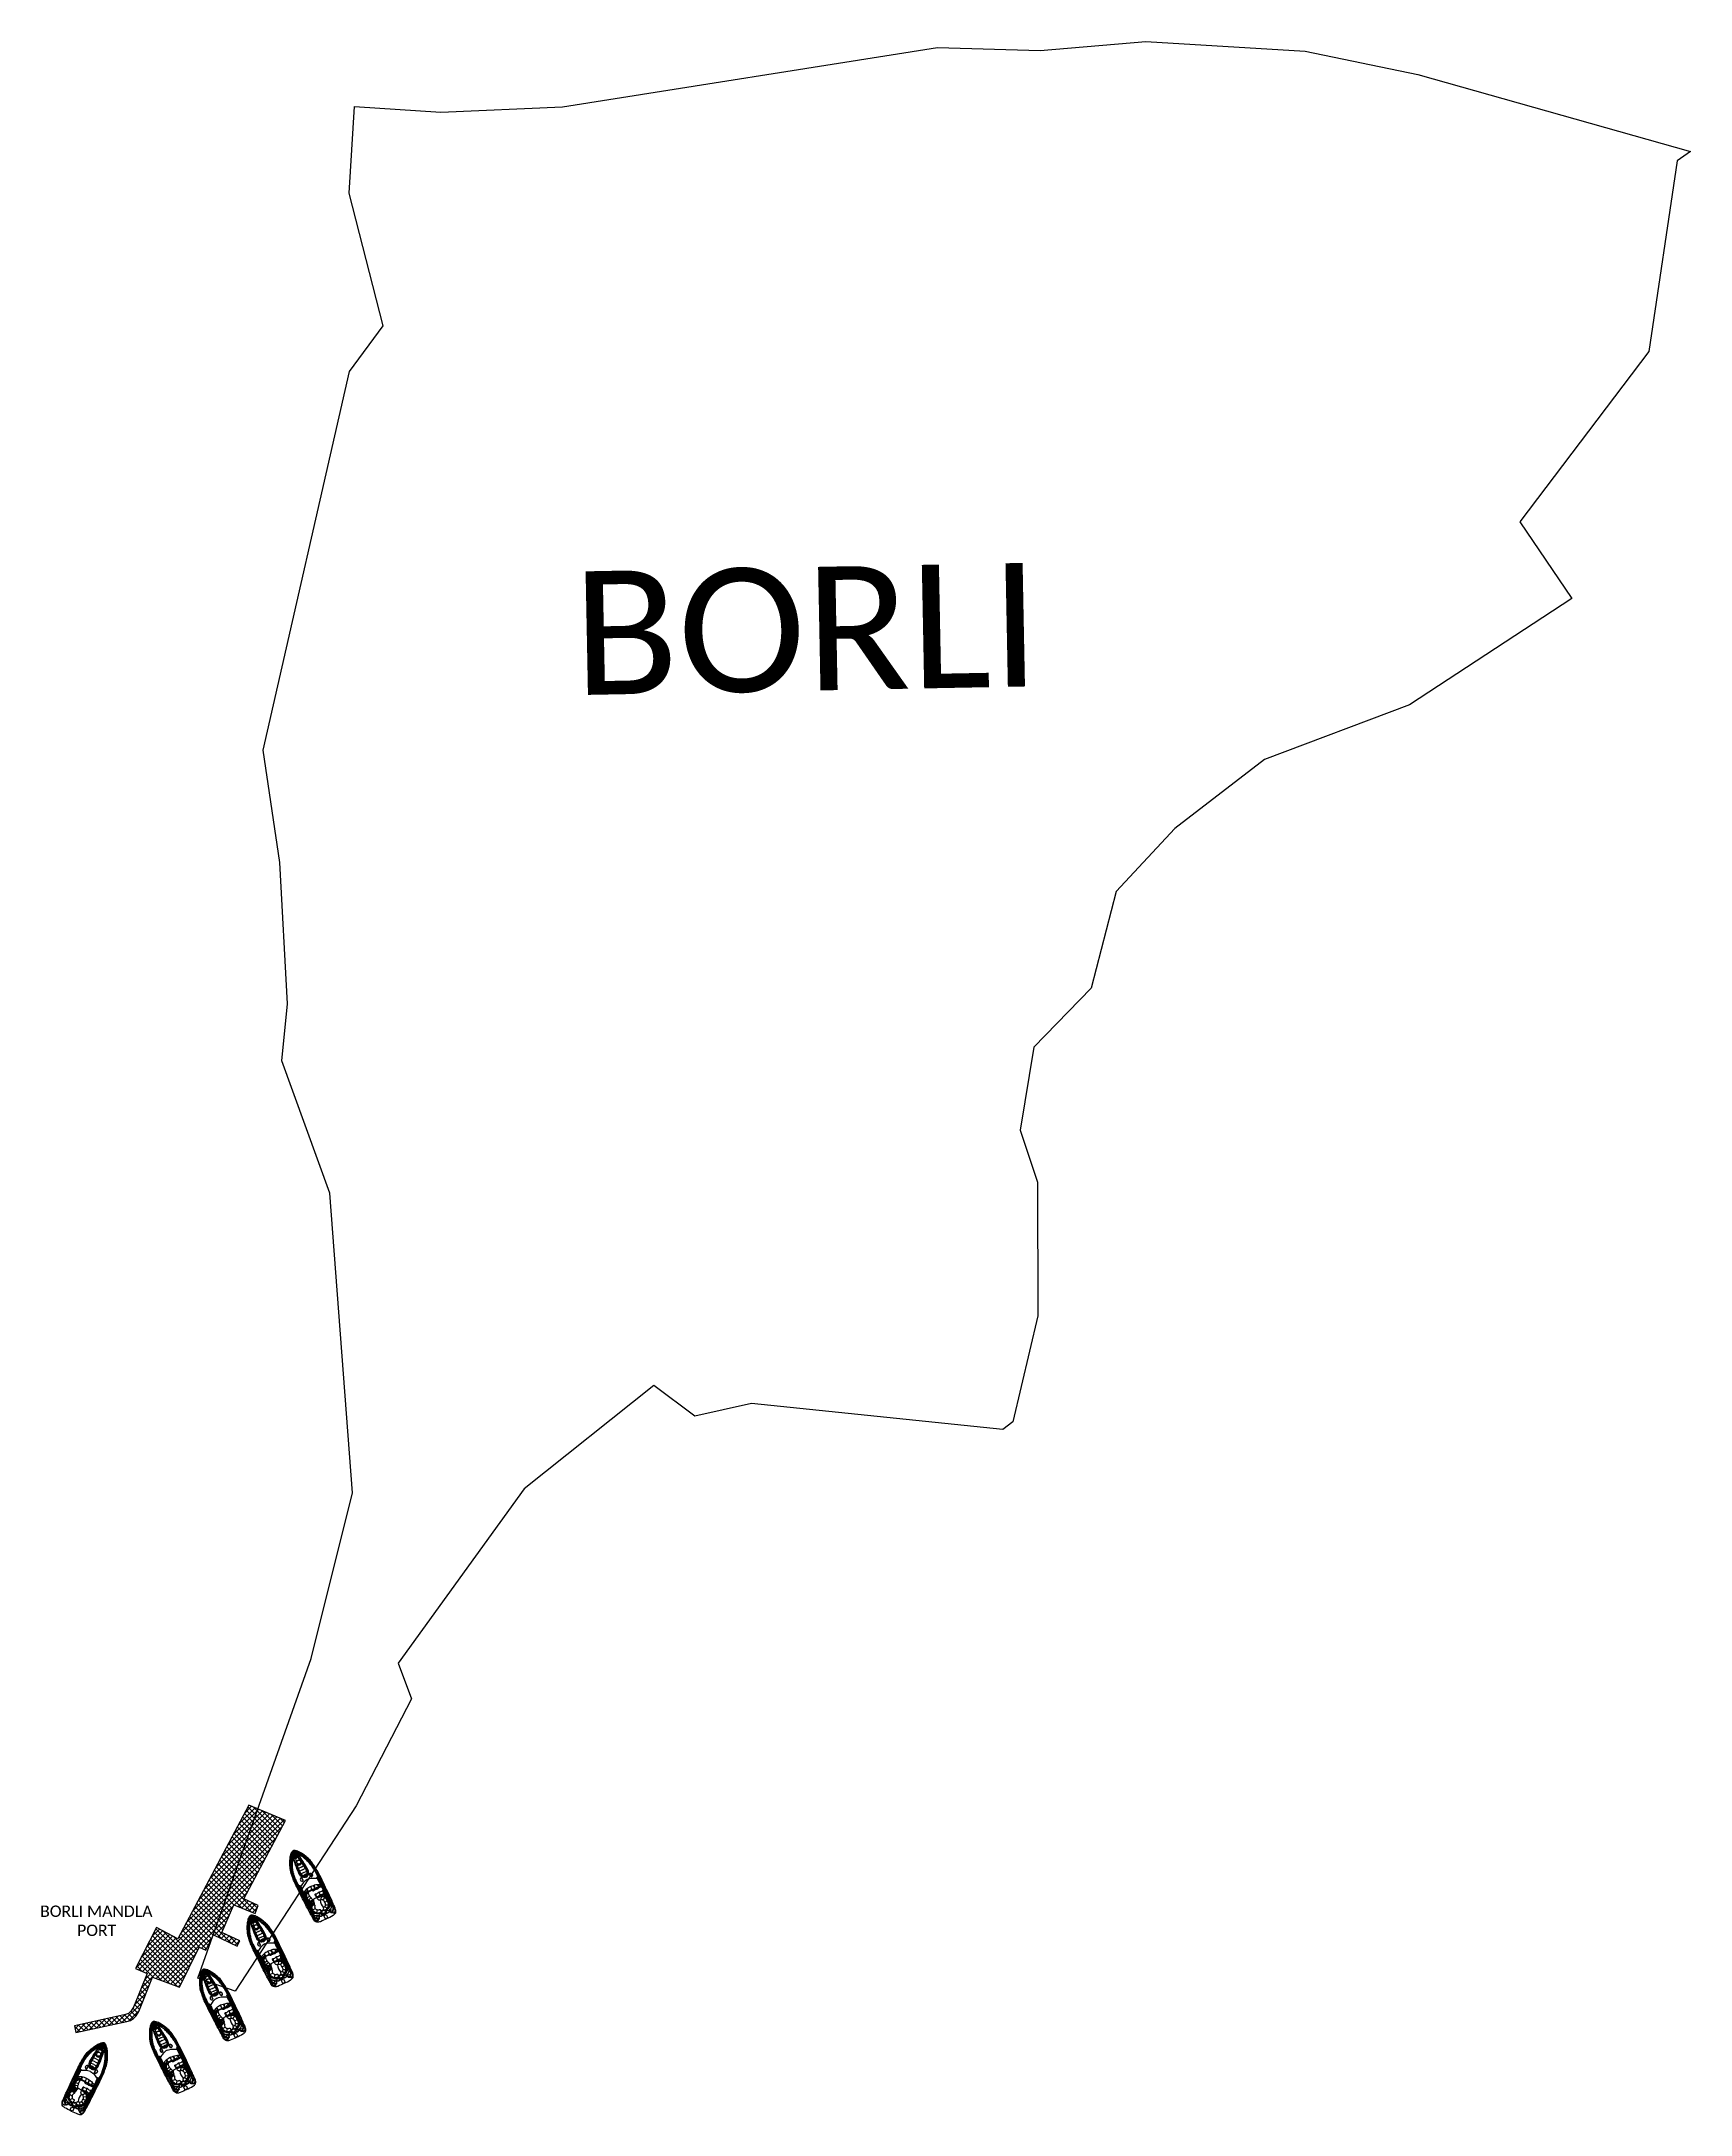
# Model space of a CAD drawing. Header units: metres. Extents: x 279276 to 280727, y 2047083 to 2048907.
import ezdxf

# ---------------------------------------------------------------- set-up
doc = ezdxf.new("R2010")
doc.units = ezdxf.units.M
for name, color, linetype in [('PORT', 5, 'Continuous'), ('PORT TEXT', 7, 'Continuous'), ('village', 3, 'Continuous'), ('VILLAGE NAME', 250, 'Continuous')]:
    doc.layers.add(name, color=color, linetype=linetype)
doc.styles.get("Standard").update_dxf_attribs({"font": 'calibri.ttf'})

msp = doc.modelspace()

# ---------------------------------------------------------------- texts
at = {"layer": 'PORT TEXT'}
for s, p in [('BORLI MANDLA', (279274.6, 2047256.9)), ('PORT', (279307.1, 2047240.1))]:
    msp.add_text(s, height=10, dxfattribs=at).set_placement(p)
at = {"layer": 'VILLAGE NAME'}
msp.add_text('BORLI', height=108.75, rotation=1.1028, dxfattribs=at).set_placement((279744.8, 2048332))

# ---------------------------------------------------------------- linework, layer by layer
at = {"color": 3}
msp.add_line((280064.4, 2048901.8), (280154.8, 2048899.3), dxfattribs=at)
at = {"color": 32, "true_color": 0xcd6928}
for p, q in [((279504.3, 2047300.8), (279501.9, 2047299.6)), ((279505.5, 2047298.4), (279503, 2047297.2)), ((279506.7, 2047296), (279504.2, 2047294.7)), ((279504.3, 2047300.8), (279506.7, 2047302)), ((279505.5, 2047298.4), (279508, 2047299.7)), ((279506.7, 2047296), (279509.2, 2047297.2)), ((279510.6, 2047279.3), (279506.7, 2047277.4)), ((279510.8, 2047278.8), (279507, 2047276.9)), ((279514.9, 2047281.2), (279515.4, 2047280.2)), ((279515.4, 2047280.2), (279517.1, 2047281.8)), ((279515.4, 2047280.2), (279517.4, 2047281.2)), ((279518.2, 2047282), (279517.6, 2047281.4)), ((279518.3, 2047281.9), (279517.7, 2047281.3)), ((279517.9, 2047281.4), (279519.3, 2047282.1)), ((279518.6, 2047282.2), (279519.5, 2047282.3)), ((279518.6, 2047282.1), (279519.4, 2047282.2)), ((279518.7, 2047274.3), (279525.1, 2047277.5)), ((279519.3, 2047283), (279522.1, 2047283.6)), ((279519.7, 2047282.4), (279522.1, 2047283.6)), ((279521, 2047276.5), (279519.8, 2047278.8)), ((279509.4, 2047273.7), (279511.8, 2047275.2)), ((279510.8, 2047271.7), (279512.9, 2047273.7)), ((279514.3, 2047263.2), (279516.8, 2047264.2)), ((279518.1, 2047260.5), (279518.8, 2047263)), ((279521.6, 2047262), (279523.2, 2047262.8)), ((279521.9, 2047272), (279522.1, 2047275.1)), ((279521.9, 2047261.6), (279523.4, 2047262.3)), ((279524.3, 2047263.4), (279523.2, 2047262.8)), ((279524.6, 2047262.9), (279523.4, 2047262.3)), ((279523.6, 2047271.6), (279525.4, 2047274.4)), ((279525.1, 2047270), (279527.8, 2047271.3)), ((279525.2, 2047266), (279527.7, 2047264.2)), ((279525.8, 2047267.6), (279529, 2047267.5)), ((279531.8, 2047261.4), (279531.9, 2047261.4)), ((279466.8, 2047244), (279464.4, 2047242.8)), ((279468, 2047241.5), (279465.5, 2047240.3)), ((279466.8, 2047244), (279469.2, 2047245.2)), ((279468, 2047241.5), (279470.6, 2047242.8)), ((279469.2, 2047239.1), (279471.8, 2047240.3)), ((279519, 2047255.1), (279519, 2047255)), ((279469.2, 2047239.1), (279466.7, 2047237.8)), ((279473.1, 2047222.4), (279469.3, 2047220.5)), ((279473.3, 2047222), (279469.5, 2047220)), ((279477.5, 2047224.3), (279477.9, 2047223.4)), ((279477.9, 2047223.4), (279479.7, 2047224.9)), ((279477.9, 2047223.4), (279479.9, 2047224.3)), ((279480.7, 2047225.2), (279480.1, 2047224.5)), ((279480.8, 2047225.1), (279480.3, 2047224.5)), ((279480.4, 2047224.6), (279481.8, 2047225.3)), ((279481.1, 2047225.3), (279482, 2047225.4)), ((279481.1, 2047225.2), (279482, 2047225.3)), ((279481.8, 2047226.1), (279484.6, 2047226.7)), ((279482.2, 2047225.5), (279484.6, 2047226.7)), ((279483.5, 2047219.6), (279482.4, 2047221.9)), ((279471.9, 2047216.8), (279474.3, 2047218.3)), ((279473.3, 2047214.9), (279475.5, 2047216.8)), ((279476.8, 2047206.3), (279479.3, 2047207.3)), ((279480.7, 2047203.6), (279481.3, 2047206.1)), ((279481.2, 2047217.4), (279487.6, 2047220.6)), ((279484.2, 2047205.1), (279485.7, 2047205.9)), ((279484.4, 2047215.1), (279484.7, 2047218.2)), ((279484.4, 2047204.7), (279485.9, 2047205.4)), ((279486.9, 2047206.5), (279485.7, 2047205.9)), ((279487.1, 2047206), (279485.9, 2047205.4)), ((279486.1, 2047214.7), (279488, 2047217.5)), ((279487.6, 2047213.1), (279490.3, 2047214.5)), ((279487.7, 2047209.2), (279490.2, 2047207.3)), ((279488.4, 2047210.7), (279491.5, 2047210.6)), ((279494.3, 2047204.6), (279494.4, 2047204.5)), ((279425, 2047196.4), (279422.6, 2047195.2)), ((279426.2, 2047194), (279423.7, 2047192.7)), ((279427.4, 2047191.5), (279424.9, 2047190.3)), ((279425, 2047196.4), (279427.4, 2047197.6)), ((279426.2, 2047194), (279428.7, 2047195.2)), ((279427.4, 2047191.5), (279429.9, 2047192.8)), ((279481.6, 2047198.2), (279481.6, 2047198.1)), ((279431.3, 2047174.9), (279427.4, 2047173)), ((279431.5, 2047174.4), (279427.7, 2047172.5)), ((279430.1, 2047169.3), (279432.5, 2047170.8)), ((279431.5, 2047167.3), (279433.6, 2047169.3)), ((279435.6, 2047176.8), (279436.1, 2047175.8)), ((279436.1, 2047175.8), (279437.8, 2047177.4)), ((279436.1, 2047175.8), (279438.1, 2047176.8)), ((279438.9, 2047177.6), (279438.3, 2047176.9)), ((279439, 2047177.5), (279438.4, 2047176.9)), ((279438.5, 2047177), (279440, 2047177.7)), ((279439.3, 2047177.8), (279440.2, 2047177.9)), ((279439.3, 2047177.6), (279440.1, 2047177.7)), ((279439.4, 2047169.9), (279445.8, 2047173)), ((279440, 2047178.5), (279442.8, 2047179.1)), ((279440.4, 2047177.9), (279442.8, 2047179.1)), ((279441.7, 2047172.1), (279440.5, 2047174.3)), ((279442.6, 2047167.5), (279442.8, 2047170.7)), ((279444.3, 2047167.1), (279446.1, 2047170)), ((279445.8, 2047165.5), (279448.5, 2047166.9)), ((279380.9, 2047150.4), (279378.5, 2047149.3)), ((279380.9, 2047150.4), (279383.3, 2047151.6)), ((279382.1, 2047148), (279384.6, 2047149.3)), ((279435, 2047158.7), (279437.5, 2047159.8)), ((279438.8, 2047156), (279439.5, 2047158.6)), ((279439.7, 2047150.7), (279439.7, 2047150.6)), ((279442.3, 2047157.6), (279443.9, 2047158.4)), ((279442.6, 2047157.1), (279444.1, 2047157.9)), ((279445, 2047158.9), (279443.9, 2047158.4)), ((279445.3, 2047158.5), (279444.1, 2047157.9)), ((279445.9, 2047161.6), (279448.4, 2047159.8)), ((279446.5, 2047163.2), (279449.7, 2047163)), ((279452.5, 2047157), (279452.6, 2047157)), ((279322.9, 2047129.3), (279320.4, 2047130.6)), ((279324.1, 2047131.8), (279321.7, 2047133)), ((279324.1, 2047131.8), (279326.5, 2047130.6)), ((279382.1, 2047148), (279379.6, 2047146.8)), ((279383.3, 2047145.6), (279380.8, 2047144.3)), ((279383.3, 2047145.6), (279385.8, 2047146.8)), ((279391.5, 2047130.8), (279392, 2047129.8)), ((279392, 2047129.8), (279393.7, 2047131.4)), ((279392, 2047129.8), (279394, 2047130.8)), ((279394.8, 2047131.7), (279394.1, 2047131)), ((279394.9, 2047131.5), (279394.3, 2047130.9)), ((279394.4, 2047131.1), (279395.8, 2047131.7)), ((279395.1, 2047131.8), (279396.1, 2047131.9)), ((279395.2, 2047131.7), (279396, 2047131.8)), ((279395.8, 2047132.6), (279398.7, 2047133.2)), ((279396.3, 2047132), (279398.7, 2047133.2)), ((279310.7, 2047113.2), (279306.8, 2047115.1)), ((279310.9, 2047113.7), (279307, 2047115.5)), ((279321.7, 2047126.9), (279319.2, 2047128.1)), ((279321.7, 2047126.9), (279324.2, 2047125.7)), ((279322.9, 2047129.3), (279325.4, 2047128.1)), ((279387.2, 2047128.9), (279383.3, 2047127)), ((279387.4, 2047128.5), (279383.5, 2047126.5)), ((279386, 2047123.3), (279388.4, 2047124.8)), ((279387.4, 2047121.4), (279389.5, 2047123.3)), ((279390.9, 2047112.8), (279393.4, 2047113.8)), ((279394.7, 2047110.1), (279395.3, 2047112.6)), ((279395.3, 2047123.9), (279401.7, 2047127.1)), ((279397.6, 2047126.1), (279396.4, 2047128.4)), ((279398.2, 2047111.6), (279399.8, 2047112.4)), ((279398.5, 2047121.6), (279398.7, 2047124.7)), ((279398.5, 2047111.2), (279400, 2047111.9)), ((279400.9, 2047113), (279399.8, 2047112.4)), ((279401.2, 2047112.5), (279400, 2047111.9)), ((279400.2, 2047121.2), (279402, 2047124)), ((279401.7, 2047119.6), (279404.4, 2047120.9)), ((279401.8, 2047115.6), (279404.3, 2047113.8)), ((279402.4, 2047117.2), (279405.6, 2047117.1)), ((279300.4, 2047100.8), (279302.8, 2047099.5)), ((279300.6, 2047096.2), (279303, 2047097.2)), ((279303.8, 2047093.9), (279305.3, 2047093.1)), ((279304, 2047094.3), (279305.5, 2047093.6)), ((279305, 2047108.9), (279307.9, 2047108.4)), ((279306.7, 2047093), (279305.5, 2047093.6)), ((279305.7, 2047111.2), (279308.4, 2047110.2)), ((279309.3, 2047094), (279309.4, 2047090.9)), ((279311, 2047094.4), (279312.8, 2047091.8)), ((279311.9, 2047104.2), (279318.3, 2047101.1)), ((279312, 2047100.2), (279314.7, 2047102)), ((279312.4, 2047096.5), (279315.1, 2047095.2)), ((279312.7, 2047098.7), (279316.1, 2047098.9)), ((279315, 2047111.4), (279314.6, 2047110.4)), ((279314.6, 2047110.4), (279316.6, 2047109.4)), ((279314.6, 2047110.4), (279316.9, 2047110)), ((279315, 2047103.7), (279316.1, 2047106)), ((279317.7, 2047109.3), (279316.8, 2047109.4)), ((279317.7, 2047109.1), (279316.9, 2047109.2)), ((279317, 2047109.2), (279318.4, 2047108.5)), ((279318, 2047109), (279318.6, 2047108.4)), ((279318.1, 2047109.1), (279318.7, 2047108.4)), ((279318.9, 2047108.3), (279321.3, 2047107.2)), ((279319.1, 2047109), (279321.3, 2047107.2)), ((279395.6, 2047104.7), (279395.6, 2047104.6)), ((279408.4, 2047111.1), (279408.5, 2047111)), ((279296.9, 2047092.2), (279296.9, 2047092.1)), ((279306.5, 2047092.6), (279305.3, 2047093.1)), ((279309.7, 2047085.9), (279309.7, 2047085.9))]:
    msp.add_line(p, q, dxfattribs=at)
for points in [[(279526.9, 2047255.4, -0.01736), (279521.2, 2047252.7, -0.12634), (279518.1, 2047252.2, -0.172899), (279515.1, 2047254.9, -0.013884), (279513.5, 2047257.9, -0.008973), (279511.1, 2047262.2, -0.01509), (279508.5, 2047267.1, 0.002245), (279504.6, 2047274.8, -0.003342), (279500.4, 2047283.3, -0.016984), (279497.7, 2047289.1, -0.024546), (279496.1, 2047293.6, -0.067942), (279494.6, 2047299.6, -0.033948), (279494.4, 2047303.9, -0.022001), (279494.5, 2047307.8, -0.042872), (279495.2, 2047311.7, -0.059514), (279496.1, 2047313.7, -0.046364), (279496.7, 2047314.7, -0.104882), (279497.2, 2047315.1, -0.104882)], [(279511.6, 2047262.8, 0.006425), (279509.2, 2047267.5, 0.002217), (279505.3, 2047275.1, -0.003368), (279501, 2047283.7, -0.024633), (279498.4, 2047289.2, -0.015037), (279497.1, 2047292.9, -0.025439), (279496.5, 2047295.1, -0.013843), (279495.4, 2047299.6, -0.040266), (279495.1, 2047303.9, -0.016729), (279495.4, 2047308, -0.029739), (279496.4, 2047312, 0.01525), (279497, 2047313.8, -0.132389), (279497.2, 2047314.2, -0.028442), (279497.3, 2047314.2, -0.028442)], [(279511.7, 2047262.8, 0.006424), (279509.3, 2047267.5, 0.002217), (279505.4, 2047275.1, -0.003368), (279501.1, 2047283.7, -0.024633), (279498.5, 2047289.2, -0.015038), (279497.2, 2047293, -0.025461), (279496.5, 2047295.1, -0.013839), (279495.5, 2047299.6, -0.040238), (279495.2, 2047303.9, -0.016715), (279495.5, 2047308, -0.029693), (279496.4, 2047312, 0.015234), (279497.1, 2047313.8, -0.134036), (279497.3, 2047314.1, -0.024879), (279497.4, 2047314.2, -0.024879)], [(279499.1, 2047289.9, -0.031596), (279497.9, 2047293.2, -0.004928), (279497.3, 2047295.5, -0.02844), (279496.5, 2047299.5, -0.042875), (279496.2, 2047303.6, -0.035347), (279496.5, 2047307.7, -0.024093), (279497.1, 2047311.5, -0.079837), (279497.7, 2047313.4)], [(279499.2, 2047289.9, -0.031592), (279498, 2047293.2, -0.004926), (279497.3, 2047295.5, -0.028436), (279496.5, 2047299.5, -0.042895), (279496.3, 2047303.6, -0.035363), (279496.5, 2047307.7, -0.024111), (279497.2, 2047311.5, -0.077658), (279497.8, 2047313.3, -0.077658)], [(279499.3, 2047290, -0.031588), (279498, 2047293.2, -0.004924), (279497.4, 2047295.5, -0.028433), (279496.6, 2047299.5, -0.042917), (279496.4, 2047303.6, -0.035379), (279496.6, 2047307.7, -0.02413), (279497.3, 2047311.5, -0.075408), (279497.8, 2047313.3, -0.075408)], [(279499.4, 2047290, -0.031581), (279498.2, 2047293.3, -0.00492), (279497.5, 2047295.5, -0.028426), (279496.8, 2047299.5, -0.042959), (279496.6, 2047303.6, -0.035411), (279496.8, 2047307.7, -0.028829), (279497.3, 2047310.8, -0.092336), (279498.1, 2047312.6, -0.080328)], [(279526.9, 2047255.4, 0.01736), (279532.4, 2047258.3, 0.12634), (279534.7, 2047260.4, 0.172899), (279534.3, 2047264.5, 0.013884), (279532.9, 2047267.6, 0.008973), (279531, 2047272, 0.01509), (279528.6, 2047277.1, -0.002245), (279524.9, 2047284.8, 0.003342), (279520.7, 2047293.4, 0.016984), (279517.6, 2047299, 0.024546), (279515, 2047303, 0.067942), (279511.1, 2047307.8, 0.033948), (279507.9, 2047310.6, 0.022001), (279504.6, 2047312.9, 0.042872), (279501.2, 2047314.6, 0.059514), (279499, 2047315.2, 0.046364), (279497.9, 2047315.3, 0.104882), (279497.2, 2047315.1, 0.104882)], [(279530.2, 2047272, -0.006425), (279527.9, 2047276.8, -0.002217), (279524.2, 2047284.5, 0.003368), (279519.9, 2047293.1, 0.024633), (279517.2, 2047298.5, 0.015037), (279515, 2047301.8, 0.025439), (279513.6, 2047303.6, 0.013843), (279510.7, 2047307.2, 0.040266), (279507.4, 2047310, 0.016729), (279504, 2047312.2, 0.029739), (279500.2, 2047313.9, -0.01525), (279498.3, 2047314.5, 0.132389), (279498, 2047314.5, 0.028442), (279497.8, 2047314.5, 0.028442)], [(279530.1, 2047272, -0.006424), (279527.9, 2047276.7, -0.002217), (279524.1, 2047284.4, 0.003368), (279519.9, 2047293.1, 0.024633), (279517.1, 2047298.4, 0.015038), (279514.9, 2047301.8, 0.025461), (279513.6, 2047303.6, 0.013839), (279510.6, 2047307.1, 0.040238), (279507.3, 2047310, 0.016715), (279503.9, 2047312.2, 0.029693), (279500.2, 2047313.9, -0.015234), (279498.3, 2047314.4, 0.134036), (279498, 2047314.4, 0.024879), (279497.9, 2047314.4, 0.024879)], [(279516.1, 2047298.3, 0.031596), (279514.3, 2047301.3, 0.004928), (279512.8, 2047303.2, 0.02844), (279510.1, 2047306.3, 0.042875), (279507, 2047308.9, 0.035347), (279503.6, 2047311.2, 0.024093), (279500.1, 2047313, 0.079837), (279498.2, 2047313.7)], [(279516.1, 2047298.3, 0.031592), (279514.2, 2047301.3, 0.004926), (279512.8, 2047303.2, 0.028436), (279510.1, 2047306.2, 0.042895), (279506.9, 2047308.9, 0.035363), (279503.5, 2047311.2, 0.024111), (279500.1, 2047312.9, 0.077658), (279498.3, 2047313.6, 0.077658)], [(279516, 2047298.3, 0.031588), (279514.1, 2047301.2, 0.004924), (279512.7, 2047303.1, 0.028433), (279510, 2047306.2, 0.042917), (279506.9, 2047308.8, 0.035379), (279503.5, 2047311.1, 0.02413), (279500.1, 2047312.8, 0.075408), (279498.3, 2047313.5, 0.075408)], [(279515.9, 2047298.2, 0.031581), (279514, 2047301.1, 0.00492), (279512.6, 2047303, 0.028426), (279509.9, 2047306, 0.042959), (279506.8, 2047308.7, 0.035411), (279503.4, 2047311, 0.028829), (279500.6, 2047312.4, 0.092336), (279498.6, 2047312.9, 0.080328)], [(279502.4, 2047310.3), (279501.9, 2047310, -0.382221), (279501.2, 2047310.1), (279499.8, 2047312, -0.786544), (279499.9, 2047312.4), (279502.4, 2047311.5, -0.616464), (279502.4, 2047310.3, -3.844907)], [(279497.9, 2047308.1), (279498.4, 2047308.3, 0.382221), (279498.8, 2047308.9), (279498.2, 2047311.2, 0.786544), (279497.7, 2047311.3), (279497, 2047308.8, 0.616464), (279497.9, 2047308.1, 3.844907)], [(279512.8, 2047291.9), (279511.3, 2047294.9, -0.483063), (279514, 2047294.4, -0.50024), (279512.8, 2047291.9, -0.418424)], [(279515.9, 2047298.2), (279517, 2047296.2), (279518.2, 2047293.9), (279520.1, 2047290.1), (279522.7, 2047284.8), (279526.8, 2047276.3, 0.002601), (279528.9, 2047271.7, -0.00441), (279530.8, 2047267.8, -0.002867), (279531, 2047267.2, -0.002867)], [(279516, 2047298.3), (279517.1, 2047296.3), (279518.3, 2047294), (279520.2, 2047290.1), (279522.8, 2047284.9), (279526.9, 2047276.4, 0.002601), (279529.1, 2047271.8, -0.00441), (279530.9, 2047267.8, -0.012997), (279532.1, 2047265.1, -0.113276), (279532.3, 2047263.5, -0.142458), (279531.9, 2047262.6, -0.142458)], [(279516.1, 2047298.3), (279517.2, 2047296.4), (279518.5, 2047294), (279520.3, 2047290.2), (279522.9, 2047284.9), (279527, 2047276.5, 0.002601), (279529.2, 2047271.8, -0.004411), (279531.1, 2047267.9, -0.013009), (279532.2, 2047265.1, -0.113396), (279532.4, 2047263.5, -0.146005), (279532, 2047262.5, -1.595219)], [(279516.1, 2047298.3), (279517.2, 2047296.3), (279518.4, 2047294), (279520.3, 2047290.2), (279522.9, 2047284.9), (279527, 2047276.4, 0.002601), (279529.1, 2047271.8, -0.004411), (279531, 2047267.9, -0.013003), (279532.1, 2047265.1, -0.113337), (279532.3, 2047263.5, -0.144821), (279532, 2047262.6, -0.138987)], [(279499.1, 2047289.9), (279500, 2047287.8), (279501.2, 2047285.4), (279503.1, 2047281.6), (279505.7, 2047276.4), (279510, 2047268, -0.002601), (279512.3, 2047263.5, 0.004411), (279514.4, 2047259.6, 0.013009), (279515.9, 2047257, 0.113396), (279517.1, 2047255.9, 0.146005), (279518.1, 2047255.6, 1.595219)], [(279499.2, 2047289.9), (279500.1, 2047287.8), (279501.2, 2047285.5), (279503.2, 2047281.7), (279505.8, 2047276.4), (279510, 2047268, -0.002601), (279512.4, 2047263.5, 0.004411), (279514.4, 2047259.7, 0.013003), (279515.9, 2047257.1, 0.113337), (279517.1, 2047255.9, 0.144821), (279518.1, 2047255.7, 0.138987)], [(279499.3, 2047290), (279500.2, 2047287.9), (279501.3, 2047285.5), (279503.2, 2047281.7), (279505.8, 2047276.4), (279510.1, 2047268.1, -0.002601), (279512.5, 2047263.5, 0.00441), (279514.5, 2047259.7, 0.012997), (279516, 2047257.1, 0.113276), (279517.2, 2047256, 0.142458), (279518, 2047255.8, 0.142458)], [(279499.4, 2047290), (279500.3, 2047287.9), (279501.4, 2047285.6), (279503.4, 2047281.8), (279506, 2047276.5), (279510.2, 2047268.1, -0.002601), (279512.6, 2047263.6, 0.00441), (279514.6, 2047259.8, 0.002867), (279514.9, 2047259.2, 0.002867)], [(279522.6, 2047260.8), (279521.3, 2047260.1, -0.202722), (279516.1, 2047259.8, -0.178768), (279514.2, 2047261.5, 0.010028), (279512, 2047265.7, -0.005356), (279508.4, 2047272.8, -0.016605), (279505.7, 2047278.5, 0.018921), (279502.8, 2047284.5, -0.925873), (279503, 2047284.6, -0.041202), (279503.7, 2047283.6, -0.024461), (279505.4, 2047280.2, 0.012888), (279508.6, 2047273.7, -0.019359), (279510.5, 2047269.8, 0.002375), (279512.6, 2047265.4, -0.006386), (279514, 2047262.5, -0.013656), (279514.6, 2047261.4, -0.862706), (279514.3, 2047261.3, 0.648089)], [(279514.4, 2047261.3, -0.016488), (279514.3, 2047261.5, 0.010023), (279512.1, 2047265.8, -0.005356), (279508.5, 2047272.8, -0.016607), (279505.8, 2047278.5, 0.018921), (279502.9, 2047284.5, 0.01143), (279502.9, 2047284.5, -0.913283), (279503, 2047284.6, -0.041174), (279503.6, 2047283.6, -0.024478), (279505.3, 2047280.2, 0.012889), (279508.6, 2047273.7, -0.019362), (279510.4, 2047269.8, 0.002377), (279512.5, 2047265.3, -0.006391), (279513.9, 2047262.5, -0.013664), (279514.5, 2047261.4, 0.000701), (279514.5, 2047261.4, -0.819976), (279514.4, 2047261.3, -0.819976)], [(279506.3, 2047288.7), (279504.8, 2047291.7, 0.483063), (279503.6, 2047289.3, 0.50024), (279506.3, 2047288.7, 0.418424)], [(279509.7, 2047290, 0.096403), (279506, 2047286.8, 0.040538), (279503.7, 2047283.5, 1.92312)], [(279512.8, 2047283.8, 0.033687), (279508.8, 2047281.1, 0.051879), (279506.4, 2047278.1, 1.92312)], [(279509.7, 2047290, -0.096403), (279514.4, 2047291, -0.040538), (279518.4, 2047290.8, -1.92312)], [(279512.4, 2047283.6), (279513.4, 2047281.6, 0.462925), (279514.9, 2047281.2), (279516.5, 2047282.1)], [(279512.8, 2047283.8, -0.033687), (279517.3, 2047285.3, -0.051879), (279521.1, 2047285.5, -1.92312)], [(279513.4, 2047281.6), (279513.8, 2047280.7, 0.545737), (279515.3, 2047280.6, 0.282905)], [(279513.8, 2047280.7), (279514, 2047280.4, 0.516839), (279515.4, 2047280.2, 0.282905)], [(279517.7, 2047274.6, -0.164009), (279516.5, 2047276.5, -0.407559), (279517, 2047277.1, 0.20466), (279519.6, 2047278.5, -0.28657), (279520.2, 2047278.9, 0.198759), (279523, 2047280, -0.45148), (279523.7, 2047280.2, -1.463971)], [(279518, 2047273.9, -0.291269), (279517.7, 2047274.6, -0.299867), (279518.1, 2047274.9, 0.273478), (279520.7, 2047276.2, -0.28657), (279521.4, 2047276.6, 0.198759), (279524.1, 2047277.8, -0.45148), (279524.8, 2047278, -1.463971)], [(279525.1, 2047262), (279526.4, 2047262.7, 0.202722), (279529.8, 2047266.6, 0.178768), (279529.6, 2047269.2, -0.010028), (279527.6, 2047273.5, 0.005356), (279524.2, 2047280.6, 0.016605), (279521.2, 2047286.2, -0.018921), (279518.2, 2047292.1, 0.925873), (279518, 2047292, 0.041202), (279518.4, 2047290.9, 0.024461), (279520.1, 2047287.5, -0.012888), (279523.3, 2047281, 0.019359), (279525.3, 2047277.2, -0.002375), (279527.6, 2047272.8, 0.006386), (279528.9, 2047270, 0.013656), (279529.5, 2047268.8, 0.862706), (279529.7, 2047268.9, -0.648089)], [(279529.7, 2047268.9, 0.016488), (279529.6, 2047269.1, -0.010023), (279527.5, 2047273.4, 0.005356), (279524.1, 2047280.5, 0.016607), (279521.2, 2047286.2, -0.018921), (279518.2, 2047292.1, -0.01143), (279518.2, 2047292.1, 0.913283), (279518.1, 2047292, 0.041174), (279518.5, 2047291, 0.024478), (279520.2, 2047287.6, -0.012889), (279523.4, 2047281, 0.019362), (279525.3, 2047277.2, -0.002377), (279527.6, 2047272.8, 0.006391), (279529, 2047270, 0.013664), (279529.6, 2047268.9, -0.000701), (279529.6, 2047268.9, 0.819976), (279529.7, 2047268.9, 0.819976)], [(279489.4, 2047198.5, -0.01736), (279483.7, 2047195.8, -0.12634), (279480.7, 2047195.3, -0.172899), (279477.6, 2047198, -0.013884), (279476, 2047201, -0.008973), (279473.6, 2047205.3, -0.01509), (279471, 2047210.2, 0.002245), (279467.2, 2047217.9, -0.003342), (279462.9, 2047226.4, -0.016984), (279460.2, 2047232.2, -0.024546), (279458.6, 2047236.7, -0.067942), (279457.2, 2047242.7, -0.033948), (279456.9, 2047247, -0.022001), (279457, 2047251, -0.042872), (279457.8, 2047254.8, -0.059514), (279458.6, 2047256.9, -0.046364), (279459.2, 2047257.8, -0.104882), (279459.7, 2047258.2, -0.104882)], [(279489.4, 2047198.5, 0.01736), (279495, 2047201.4, 0.12634), (279497.2, 2047203.5, 0.172899), (279496.9, 2047207.6, 0.013884), (279495.5, 2047210.7, 0.008973), (279493.5, 2047215.2, 0.01509), (279491.2, 2047220.2, -0.002245), (279487.4, 2047227.9, 0.003342), (279483.2, 2047236.5, 0.016984), (279480.2, 2047242.1, 0.024546), (279477.6, 2047246.1, 0.067942), (279473.6, 2047250.9, 0.033948), (279470.4, 2047253.7, 0.022001), (279467.2, 2047256, 0.042872), (279463.7, 2047257.7, 0.059514), (279461.5, 2047258.3, 0.046364), (279460.4, 2047258.4, 0.104882), (279459.7, 2047258.2, 0.104882)], [(279492.7, 2047215.1, -0.006425), (279490.5, 2047219.9, -0.002217), (279486.7, 2047227.6, 0.003368), (279482.5, 2047236.2, 0.024633), (279479.7, 2047241.6, 0.015037), (279477.5, 2047244.9, 0.025439), (279476.2, 2047246.7, 0.013843), (279473.2, 2047250.3, 0.040266), (279469.9, 2047253.1, 0.016729), (279466.5, 2047255.4, 0.029739), (279462.7, 2047257, -0.01525), (279460.8, 2047257.6, 0.132389), (279460.5, 2047257.6, 0.028442), (279460.3, 2047257.6, 0.028442)], [(279492.7, 2047215.1, -0.006424), (279490.4, 2047219.9, -0.002217), (279486.6, 2047227.5, 0.003368), (279482.4, 2047236.2, 0.024633), (279479.6, 2047241.5, 0.015038), (279477.4, 2047244.9, 0.025461), (279476.1, 2047246.7, 0.013839), (279473.1, 2047250.2, 0.040238), (279469.9, 2047253.1, 0.016715), (279466.5, 2047255.3, 0.029693), (279462.7, 2047257, -0.015234), (279460.8, 2047257.5, 0.134036), (279460.5, 2047257.5, 0.024879), (279460.4, 2047257.5, 0.024879)], [(279510.8, 2047269.2), (279513.7, 2047270.6, -0.406088), (279515.5, 2047269.7)], [(279511.6, 2047262.8, -0.002942), (279513.3, 2047259.4, 0.002013), (279514.5, 2047257.2, 0.130442), (279515.6, 2047255.9, 0.261246), (279518.2, 2047255.2, 0.209197)], [(279511.7, 2047262.8, -0.002941), (279513.4, 2047259.4, 0.002014), (279514.5, 2047257.3, 0.130992), (279515.7, 2047255.9, 0.261832), (279518.2, 2047255.3, 0.261832)], [(279518, 2047273.9), (279515.2, 2047272.5, 0.158322), (279515.7, 2047269, -0.417676), (279515.4, 2047267.9), (279512.1, 2047266.3)], [(279520.3, 2047258.3, -0.043334), (279518.6, 2047257.9, -0.18333), (279515.7, 2047258.5, -0.123985), (279514.3, 2047260.2, 0.015377), (279513.6, 2047261.5)], [(279520.3, 2047258.2, -0.043195), (279518.6, 2047257.9, -0.183415), (279515.6, 2047258.4, -0.094511), (279514.5, 2047259.7)], [(279525.1, 2047262), (279524.8, 2047262.5), (279523.9, 2047264.2, -0.448043), (279524.3, 2047265.4, 0.025561), (279525.1, 2047265.9, 0.15676), (279525.7, 2047266.8, 0.144288), (279525.8, 2047267.7, 0.079427), (279525.5, 2047269.2, 0.054179), (279524.6, 2047270.7, 0.127294), (279523.5, 2047271.6, -0.025195), (279522.7, 2047272, 0.112656), (279521.9, 2047272, 0.061652), (279521, 2047271.7, -0.222278), (279520.3, 2047271.6, -0.049109), (279519.6, 2047271.9, -0.09997), (279518.9, 2047272.4, -0.045992), (279518.3, 2047273.4), (279518, 2047273.9)], [(279528.5, 2047262.4, 0.043334), (279529.9, 2047263.6, 0.18333), (279531.1, 2047266.2, 0.123985), (279530.6, 2047268.3, -0.015377), (279530.1, 2047269.7)], [(279528.5, 2047262.3, 0.043195), (279529.9, 2047263.5, 0.183415), (279531.2, 2047266.2, 0.094511), (279530.9, 2047267.8)], [(279530.1, 2047272, 0.002941), (279531.8, 2047268.6, -0.002014), (279532.8, 2047266.4, -0.130992), (279533.2, 2047264.6, -0.261832), (279532.2, 2047262.3, -0.261832)], [(279530.2, 2047272, 0.002942), (279531.8, 2047268.6, -0.002013), (279532.9, 2047266.4, -0.130442), (279533.3, 2047264.7, -0.261246), (279532.2, 2047262.2, -0.209197)], [(279532.7, 2047260.4, 0.164393), (279533.8, 2047261, 0.188684), (279534.4, 2047262.8, 0.10758), (279533.6, 2047266.2)], [(279474.1, 2047205.9, 0.006425), (279471.7, 2047210.6, 0.002217), (279467.9, 2047218.2, -0.003368), (279463.5, 2047226.8, -0.024633), (279460.9, 2047232.3, -0.015037), (279459.6, 2047236, -0.025439), (279459, 2047238.2, -0.013843), (279457.9, 2047242.7, -0.040266), (279457.6, 2047247, -0.016729), (279457.9, 2047251.1, -0.029739), (279458.9, 2047255.1, 0.01525), (279459.6, 2047257, -0.132389), (279459.8, 2047257.3, -0.028442), (279459.9, 2047257.4, -0.028442)], [(279474.2, 2047205.9, 0.006424), (279471.8, 2047210.6, 0.002217), (279467.9, 2047218.3, -0.003368), (279463.6, 2047226.8, -0.024633), (279461, 2047232.3, -0.015038), (279459.7, 2047236.1, -0.025461), (279459.1, 2047238.2, -0.013839), (279458, 2047242.7, -0.040238), (279457.7, 2047247, -0.016715), (279458, 2047251.1, -0.029693), (279459, 2047255.1, 0.015234), (279459.6, 2047256.9, -0.134036), (279459.8, 2047257.2, -0.024879), (279459.9, 2047257.3, -0.024879)], [(279461.7, 2047233, -0.031596), (279460.4, 2047236.3, -0.004928), (279459.8, 2047238.6, -0.02844), (279459, 2047242.6, -0.042875), (279458.8, 2047246.7, -0.035347), (279459, 2047250.8, -0.024093), (279459.7, 2047254.6, -0.079837), (279460.3, 2047256.5)], [(279461.7, 2047233, -0.031592), (279460.5, 2047236.3, -0.004926), (279459.9, 2047238.6, -0.028436), (279459.1, 2047242.6, -0.042895), (279458.8, 2047246.7, -0.035363), (279459.1, 2047250.8, -0.024111), (279459.7, 2047254.6, -0.077658), (279460.3, 2047256.5, -0.077658)], [(279461.8, 2047233.1, -0.031588), (279460.6, 2047236.4, -0.004924), (279459.9, 2047238.6, -0.028433), (279459.1, 2047242.6, -0.042917), (279458.9, 2047246.7, -0.035379), (279459.1, 2047250.8, -0.02413), (279459.8, 2047254.6, -0.075408), (279460.4, 2047256.4, -0.075408)], [(279461.9, 2047233.1, -0.031581), (279460.7, 2047236.4, -0.00492), (279460.1, 2047238.7, -0.028426), (279459.3, 2047242.6, -0.042959), (279459.1, 2047246.7, -0.035411), (279459.3, 2047250.8, -0.028829), (279459.9, 2047253.9, -0.092336), (279460.7, 2047255.7, -0.080328)], [(279460.4, 2047251.2), (279461, 2047251.4, 0.382221), (279461.3, 2047252), (279460.7, 2047254.3, 0.786544), (279460.3, 2047254.4), (279459.5, 2047251.9, 0.616464), (279460.4, 2047251.2, 3.844907)], [(279478.7, 2047241.5, 0.031596), (279476.8, 2047244.4, 0.004928), (279475.4, 2047246.3, 0.02844), (279472.6, 2047249.4, 0.042875), (279469.5, 2047252, 0.035347), (279466.1, 2047254.3, 0.024093), (279462.7, 2047256.1, 0.079837), (279460.7, 2047256.8)], [(279478.6, 2047241.4, 0.031592), (279476.7, 2047244.4, 0.004926), (279475.3, 2047246.3, 0.028436), (279472.6, 2047249.3, 0.042895), (279469.4, 2047252, 0.035363), (279466, 2047254.3, 0.024111), (279462.6, 2047256, 0.077658), (279460.8, 2047256.7, 0.077658)], [(279478.5, 2047241.4, 0.031588), (279476.7, 2047244.4, 0.004924), (279475.2, 2047246.2, 0.028433), (279472.5, 2047249.3, 0.042917), (279469.4, 2047251.9, 0.035379), (279466, 2047254.2, 0.02413), (279462.6, 2047256, 0.075408), (279460.8, 2047256.6, 0.075408)], [(279478.4, 2047241.3, 0.031581), (279476.5, 2047244.3, 0.00492), (279475.1, 2047246.1, 0.028426), (279472.4, 2047249.2, 0.042959), (279469.3, 2047251.8, 0.035411), (279465.9, 2047254.1, 0.028829), (279463.1, 2047255.5, 0.092336), (279461.2, 2047256, 0.080328)], [(279464.9, 2047253.4), (279464.4, 2047253.1, -0.382221), (279463.7, 2047253.2), (279462.3, 2047255.1, -0.786544), (279462.5, 2047255.5), (279464.9, 2047254.6, -0.616464), (279464.9, 2047253.4, -3.844907)], [(279478.4, 2047241.3), (279479.5, 2047239.3), (279480.7, 2047237), (279482.6, 2047233.2), (279485.2, 2047227.9), (279489.3, 2047219.5, 0.002601), (279491.5, 2047214.8, -0.00441), (279493.3, 2047210.9, -0.002867), (279493.6, 2047210.3, -0.002867)], [(279478.5, 2047241.4), (279479.6, 2047239.4), (279480.9, 2047237.1), (279482.7, 2047233.2), (279485.3, 2047228), (279489.4, 2047219.5, 0.002601), (279491.6, 2047214.9, -0.00441), (279493.4, 2047211, -0.012997), (279494.6, 2047208.2, -0.113276), (279494.8, 2047206.6, -0.142458), (279494.4, 2047205.8, -0.142458)], [(279478.6, 2047241.4), (279479.7, 2047239.4), (279480.9, 2047237.1), (279482.8, 2047233.3), (279485.4, 2047228), (279489.5, 2047219.5, 0.002601), (279491.7, 2047214.9, -0.004411), (279493.5, 2047211, -0.013003), (279494.7, 2047208.2, -0.113337), (279494.9, 2047206.6, -0.144821), (279494.5, 2047205.7, -0.138987)], [(279478.7, 2047241.5), (279479.8, 2047239.5), (279481, 2047237.1), (279482.9, 2047233.3), (279485.5, 2047228.1), (279489.6, 2047219.6, 0.002601), (279491.7, 2047215, -0.004411), (279493.6, 2047211, -0.013009), (279494.7, 2047208.3, -0.113396), (279494.9, 2047206.6, -0.146005), (279494.5, 2047205.6, -1.595219)], [(279519.4, 2047253.7, -0.164393), (279518.2, 2047253.3, -0.188684), (279516.4, 2047253.9, -0.10758), (279514.2, 2047256.6)], [(279461.7, 2047233), (279462.6, 2047230.9), (279463.7, 2047228.6), (279465.6, 2047224.7), (279468.2, 2047219.5), (279472.5, 2047211.1, -0.002601), (279474.9, 2047206.6, 0.004411), (279476.9, 2047202.7, 0.013009), (279478.4, 2047200.2, 0.113396), (279479.6, 2047199, 0.146005), (279480.6, 2047198.7, 1.595219)], [(279461.7, 2047233), (279462.6, 2047231), (279463.8, 2047228.6), (279465.7, 2047224.8), (279468.3, 2047219.5), (279472.6, 2047211.1, -0.002601), (279474.9, 2047206.6, 0.004411), (279477, 2047202.8, 0.013003), (279478.5, 2047200.2, 0.113337), (279479.6, 2047199, 0.144821), (279480.6, 2047198.8, 0.138987)], [(279461.8, 2047233.1), (279462.7, 2047231), (279463.8, 2047228.6), (279465.7, 2047224.8), (279468.4, 2047219.6), (279472.6, 2047211.2, -0.002601), (279475, 2047206.7, 0.00441), (279477, 2047202.8, 0.012997), (279478.5, 2047200.2, 0.113276), (279479.7, 2047199.1, 0.142458), (279480.6, 2047198.9, 0.142458)], [(279461.9, 2047233.1), (279462.8, 2047231.1), (279464, 2047228.7), (279465.9, 2047224.9), (279468.5, 2047219.6), (279472.8, 2047211.3, -0.002601), (279475.1, 2047206.7, 0.00441), (279477.2, 2047202.9, 0.002867), (279477.5, 2047202.3, 0.002867)], [(279485.1, 2047203.9), (279483.8, 2047203.3, -0.202722), (279478.7, 2047203, -0.178768), (279476.7, 2047204.6, 0.010028), (279474.5, 2047208.8, -0.005356), (279471, 2047215.9, -0.016605), (279468.2, 2047221.6, 0.018921), (279465.4, 2047227.6, -0.925873), (279465.6, 2047227.7, -0.041202), (279466.2, 2047226.7, -0.024461), (279467.9, 2047223.3, 0.012888), (279471.2, 2047216.8, -0.019359), (279473, 2047212.9, 0.002375), (279475.1, 2047208.5, -0.006386), (279476.5, 2047205.7, -0.013656), (279477.1, 2047204.5, -0.862706), (279476.9, 2047204.4, 0.648089)], [(279476.9, 2047204.4, -0.016488), (279476.8, 2047204.6, 0.010023), (279474.6, 2047208.9, -0.005356), (279471, 2047215.9, -0.016607), (279468.3, 2047221.6, 0.018921), (279465.4, 2047227.6, 0.01143), (279465.4, 2047227.6, -0.913283), (279465.5, 2047227.7, -0.041174), (279466.1, 2047226.7, -0.024478), (279467.8, 2047223.3, 0.012889), (279471.1, 2047216.8, -0.019362), (279472.9, 2047212.9, 0.002377), (279475, 2047208.4, -0.006391), (279476.5, 2047205.6, -0.013664), (279477, 2047204.5, 0.000701), (279477, 2047204.5, -0.819976), (279476.9, 2047204.4, -0.819976)], [(279468.8, 2047231.8), (279467.3, 2047234.8, 0.483063), (279466.1, 2047232.4, 0.50024), (279468.8, 2047231.8, 0.418424)], [(279472.2, 2047233.1, 0.096403), (279468.6, 2047229.9, 0.040538), (279466.2, 2047226.6, 1.92312)], [(279475.3, 2047226.9, 0.033687), (279471.4, 2047224.2, 0.051879), (279468.9, 2047221.2, 1.92312)], [(279472.2, 2047233.1, -0.096403), (279476.9, 2047234.1, -0.040538), (279481, 2047234, -1.92312)], [(279475.3, 2047235), (279473.8, 2047238.1, -0.483063), (279476.5, 2047237.5, -0.50024), (279475.3, 2047235, -0.418424)], [(279474.9, 2047226.7), (279475.9, 2047224.7, 0.462925), (279477.5, 2047224.3), (279479, 2047225.2)], [(279475.3, 2047226.9, -0.033687), (279479.8, 2047228.4, -0.051879), (279483.7, 2047228.6, -1.92312)], [(279475.9, 2047224.7), (279476.3, 2047223.8, 0.545737), (279477.8, 2047223.7, 0.282905)], [(279476.3, 2047223.8), (279476.5, 2047223.5, 0.516839), (279477.9, 2047223.4, 0.282905)], [(279480.2, 2047217.7, -0.164009), (279479, 2047219.6, -0.407559), (279479.6, 2047220.2, 0.20466), (279482.1, 2047221.6, -0.28657), (279482.8, 2047222, 0.198759), (279485.5, 2047223.1, -0.45148), (279486.2, 2047223.3, -1.463971)], [(279480.5, 2047217, -0.291269), (279480.2, 2047217.8, -0.299867), (279480.6, 2047218, 0.273478), (279483.2, 2047219.4, -0.28657), (279483.9, 2047219.7, 0.198759), (279486.6, 2047220.9, -0.45148), (279487.4, 2047221.1, -1.463971)], [(279487.6, 2047205.1), (279489, 2047205.8, 0.202722), (279492.3, 2047209.8, 0.178768), (279492.2, 2047212.3, -0.010028), (279490.1, 2047216.6, 0.005356), (279486.7, 2047223.7, 0.016605), (279483.8, 2047229.3, -0.018921), (279480.8, 2047235.2, 0.925873), (279480.5, 2047235.1, 0.041202), (279480.9, 2047234, 0.024461), (279482.6, 2047230.6, -0.012888), (279485.8, 2047224.1, 0.019359), (279487.8, 2047220.3, -0.002375), (279490.1, 2047215.9, 0.006386), (279491.5, 2047213.1, 0.013656), (279492, 2047212, 0.862706), (279492.3, 2047212, -0.648089)], [(279492.2, 2047212, 0.016488), (279492.1, 2047212.2, -0.010023), (279490.1, 2047216.6, 0.005356), (279486.6, 2047223.6, 0.016607), (279483.7, 2047229.3, -0.018921), (279480.7, 2047235.2, -0.01143), (279480.7, 2047235.2, 0.913283), (279480.6, 2047235.2, 0.041174), (279481, 2047234.1, 0.024478), (279482.7, 2047230.7, -0.012889), (279485.9, 2047224.1, 0.019362), (279487.9, 2047220.3, -0.002377), (279490.2, 2047215.9, 0.006391), (279491.5, 2047213.1, 0.013664), (279492.1, 2047212, -0.000701), (279492.1, 2047212, 0.819976), (279492.2, 2047212, 0.819976)], [(279447.6, 2047151, -0.01736), (279441.9, 2047148.3, -0.12634), (279438.8, 2047147.7, -0.172899), (279435.8, 2047150.5, -0.013884), (279434.2, 2047153.5, -0.008973), (279431.8, 2047157.7, -0.01509), (279429.2, 2047162.7, 0.002245), (279425.3, 2047170.3, -0.003342), (279421.1, 2047178.8, -0.016984), (279418.4, 2047184.6, -0.024546), (279416.8, 2047189.2, -0.067942), (279415.3, 2047195.2, -0.033948), (279415.1, 2047199.4, -0.022001), (279415.2, 2047203.4, -0.042872), (279415.9, 2047207.2, -0.059514), (279416.8, 2047209.3, -0.046364), (279417.4, 2047210.2, -0.104882), (279417.9, 2047210.7, -0.104882)], [(279432.3, 2047158.4, 0.006425), (279429.9, 2047163, 0.002217), (279426, 2047170.7, -0.003368), (279421.7, 2047179.3, -0.024633), (279419.1, 2047184.7, -0.015037), (279417.8, 2047188.5, -0.025439), (279417.2, 2047190.6, -0.013843), (279416.1, 2047195.2, -0.040266), (279415.8, 2047199.5, -0.016729), (279416.1, 2047203.6, -0.029739), (279417.1, 2047207.6, 0.01525), (279417.7, 2047209.4, -0.132389), (279417.9, 2047209.7, -0.028442), (279418, 2047209.8, -0.028442)], [(279432.4, 2047158.4, 0.006424), (279430, 2047163.1, 0.002217), (279426.1, 2047170.7, -0.003368), (279421.8, 2047179.3, -0.024633), (279419.2, 2047184.7, -0.015038), (279417.9, 2047188.5, -0.025461), (279417.2, 2047190.7, -0.013839), (279416.2, 2047195.2, -0.040238), (279415.9, 2047199.5, -0.016715), (279416.2, 2047203.5, -0.029693), (279417.1, 2047207.6, 0.015234), (279417.8, 2047209.4, -0.134036), (279418, 2047209.7, -0.024879), (279418.1, 2047209.7, -0.024879)], [(279419.8, 2047185.5, -0.031596), (279418.6, 2047188.8, -0.004928), (279417.9, 2047191, -0.02844), (279417.2, 2047195.1, -0.042875), (279416.9, 2047199.2, -0.035347), (279417.2, 2047203.3, -0.024093), (279417.8, 2047207, -0.079837), (279418.4, 2047209)], [(279419.9, 2047185.5, -0.031592), (279418.7, 2047188.8, -0.004926), (279418, 2047191, -0.028436), (279417.2, 2047195.1, -0.042895), (279417, 2047199.2, -0.035363), (279417.2, 2047203.3, -0.024111), (279417.9, 2047207, -0.077658), (279418.5, 2047208.9, -0.077658)], [(279420, 2047185.5, -0.031588), (279418.7, 2047188.8, -0.004924), (279418.1, 2047191.1, -0.028433), (279417.3, 2047195.1, -0.042917), (279417.1, 2047199.2, -0.035379), (279417.3, 2047203.3, -0.02413), (279418, 2047207, -0.075408), (279418.5, 2047208.8, -0.075408)], [(279420.1, 2047185.6, -0.031581), (279418.9, 2047188.9, -0.00492), (279418.2, 2047191.1, -0.028426), (279417.5, 2047195.1, -0.042959), (279417.3, 2047199.2, -0.035411), (279417.5, 2047203.2, -0.028829), (279418, 2047206.4, -0.092336), (279418.8, 2047208.2, -0.080328)], [(279418.6, 2047203.6), (279419.1, 2047203.9, 0.382221), (279419.5, 2047204.4), (279418.9, 2047206.7, 0.786544), (279418.4, 2047206.8), (279417.7, 2047204.4, 0.616464), (279418.6, 2047203.6, 3.844907)], [(279447.6, 2047151, 0.01736), (279453.1, 2047153.9, 0.12634), (279455.4, 2047156, 0.172899), (279455, 2047160, 0.013884), (279453.6, 2047163.1, 0.008973), (279451.7, 2047167.6, 0.01509), (279449.3, 2047172.7, -0.002245), (279445.6, 2047180.4, 0.003342), (279441.4, 2047188.9, 0.016984), (279438.3, 2047194.5, 0.024546), (279435.7, 2047198.6, 0.067942), (279431.8, 2047203.4, 0.033948), (279428.6, 2047206.1, 0.022001), (279425.3, 2047208.4, 0.042872), (279421.9, 2047210.2, 0.059514), (279419.7, 2047210.7, 0.046364), (279418.6, 2047210.8, 0.104882), (279417.9, 2047210.7, 0.104882)], [(279450.9, 2047167.6, -0.006425), (279448.6, 2047172.3, -0.002217), (279444.9, 2047180, 0.003368), (279440.6, 2047188.7, 0.024633), (279437.9, 2047194, 0.015037), (279435.7, 2047197.4, 0.025439), (279434.3, 2047199.2, 0.013843), (279431.4, 2047202.7, 0.040266), (279428.1, 2047205.6, 0.016729), (279424.7, 2047207.8, 0.029739), (279420.9, 2047209.5, -0.01525), (279419, 2047210, 0.132389), (279418.7, 2047210.1, 0.028442), (279418.5, 2047210.1, 0.028442)], [(279450.8, 2047167.6, -0.006424), (279448.6, 2047172.3, -0.002217), (279444.8, 2047180, 0.003368), (279440.6, 2047188.6, 0.024633), (279437.8, 2047194, 0.015038), (279435.6, 2047197.3, 0.025461), (279434.3, 2047199.1, 0.013839), (279431.3, 2047202.7, 0.040238), (279428, 2047205.5, 0.016715), (279424.6, 2047207.7, 0.029693), (279420.9, 2047209.4, -0.015234), (279419, 2047210, 0.134036), (279418.7, 2047210, 0.024879), (279418.6, 2047210, 0.024879)], [(279436.8, 2047193.9, 0.031596), (279435, 2047196.9, 0.004928), (279433.5, 2047198.8, 0.02844), (279430.8, 2047201.8, 0.042875), (279427.7, 2047204.5, 0.035347), (279424.2, 2047206.8, 0.024093), (279420.8, 2047208.5, 0.079837), (279418.9, 2047209.2)], [(279436.8, 2047193.9, 0.031592), (279434.9, 2047196.8, 0.004926), (279433.5, 2047198.7, 0.028436), (279430.8, 2047201.8, 0.042895), (279427.6, 2047204.4, 0.035363), (279424.2, 2047206.7, 0.024111), (279420.8, 2047208.5, 0.077658), (279419, 2047209.2, 0.077658)], [(279436.7, 2047193.8, 0.031588), (279434.8, 2047196.8, 0.004924), (279433.4, 2047198.7, 0.028433), (279430.7, 2047201.7, 0.042917), (279427.6, 2047204.4, 0.035379), (279424.2, 2047206.7, 0.02413), (279420.8, 2047208.4, 0.075408), (279419, 2047209.1, 0.075408)], [(279436.6, 2047193.8, 0.031581), (279434.7, 2047196.7, 0.00492), (279433.3, 2047198.6, 0.028426), (279430.6, 2047201.6, 0.042959), (279427.5, 2047204.2, 0.035411), (279424.1, 2047206.5, 0.028829), (279421.2, 2047208, 0.092336), (279419.3, 2047208.4, 0.080328)], [(279423.1, 2047205.9), (279422.6, 2047205.6, -0.382221), (279421.9, 2047205.7), (279420.5, 2047207.5, -0.786544), (279420.6, 2047207.9), (279423.1, 2047207, -0.616464), (279423.1, 2047205.9, -3.844907)], [(279473.3, 2047212.3), (279476.2, 2047213.8, -0.406088), (279478, 2047212.8)], [(279474.1, 2047205.9, -0.002942), (279475.9, 2047202.5, 0.002013), (279477, 2047200.4, 0.130442), (279478.1, 2047199, 0.261246), (279480.7, 2047198.4, 0.209197)], [(279474.2, 2047205.9, -0.002941), (279475.9, 2047202.6, 0.002014), (279477.1, 2047200.4, 0.130992), (279478.2, 2047199.1, 0.261832), (279480.7, 2047198.4, 0.261832)], [(279480.5, 2047217), (279477.7, 2047215.6, 0.158322), (279478.3, 2047212.2, -0.417676), (279478, 2047211), (279474.7, 2047209.4)], [(279482.8, 2047201.4, -0.043334), (279481.1, 2047201.1, -0.18333), (279478.2, 2047201.6, -0.123985), (279476.8, 2047203.3, 0.015377), (279476.1, 2047204.6)], [(279487.6, 2047205.1), (279487.3, 2047205.6), (279486.5, 2047207.3, -0.448043), (279486.8, 2047208.5, 0.025561), (279487.6, 2047209, 0.15676), (279488.2, 2047210, 0.144288), (279488.4, 2047210.8, 0.079427), (279488, 2047212.3, 0.054179), (279487.1, 2047213.8, 0.127294), (279486.1, 2047214.7, -0.025195), (279485.2, 2047215.1, 0.112656), (279484.4, 2047215.1, 0.061652), (279483.5, 2047214.8, -0.222278), (279482.8, 2047214.8, -0.049109), (279482.1, 2047215.1, -0.09997), (279481.5, 2047215.5, -0.045992), (279480.8, 2047216.5), (279480.5, 2047217)], [(279491, 2047205.5, 0.043334), (279492.4, 2047206.7, 0.18333), (279493.7, 2047209.3, 0.123985), (279493.2, 2047211.4, -0.015377), (279492.6, 2047212.8)], [(279491.1, 2047205.4, 0.043195), (279492.4, 2047206.6, 0.183415), (279493.7, 2047209.3, 0.094511), (279493.5, 2047210.9)], [(279492.7, 2047215.1, 0.002942), (279494.4, 2047211.7, -0.002013), (279495.4, 2047209.5, -0.130442), (279495.8, 2047207.8, -0.261246), (279494.7, 2047205.3, -0.209197)], [(279492.7, 2047215.1, 0.002941), (279494.3, 2047211.7, -0.002014), (279495.3, 2047209.5, -0.130992), (279495.7, 2047207.8, -0.261832), (279494.7, 2047205.4, -0.261832)], [(279495.3, 2047203.5, 0.164393), (279496.3, 2047204.1, 0.188684), (279496.9, 2047205.9, 0.10758), (279496.1, 2047209.3)], [(279419.8, 2047185.5), (279420.7, 2047183.4), (279421.9, 2047181), (279423.8, 2047177.2), (279426.4, 2047171.9), (279430.7, 2047163.6, -0.002601), (279433, 2047159, 0.004411), (279435.1, 2047155.2, 0.013009), (279436.6, 2047152.6, 0.113396), (279437.8, 2047151.4, 0.146005), (279438.8, 2047151.2, 1.595219)], [(279419.9, 2047185.5), (279420.8, 2047183.4), (279421.9, 2047181), (279423.8, 2047177.2), (279426.5, 2047172), (279430.7, 2047163.6, -0.002601), (279433.1, 2047159.1, 0.004411), (279435.1, 2047155.2, 0.013003), (279436.6, 2047152.6, 0.113337), (279437.8, 2047151.5, 0.144821), (279438.8, 2047151.2, 0.138987)], [(279420, 2047185.5), (279420.9, 2047183.4), (279422, 2047181.1), (279423.9, 2047177.3), (279426.5, 2047172), (279430.8, 2047163.6, -0.002601), (279433.2, 2047159.1, 0.00441), (279435.2, 2047155.3, 0.012997), (279436.7, 2047152.7, 0.113276), (279437.9, 2047151.6, 0.142458), (279438.7, 2047151.3, 0.142458)], [(279420.1, 2047185.6), (279421, 2047183.5), (279422.1, 2047181.1), (279424.1, 2047177.3), (279426.7, 2047172.1), (279430.9, 2047163.7, -0.002601), (279433.3, 2047159.2, 0.00441), (279435.3, 2047155.3, 0.002867), (279435.6, 2047154.8, 0.002867)], [(279427, 2047184.2), (279425.5, 2047187.3, 0.483063), (279424.3, 2047184.8, 0.50024), (279427, 2047184.2, 0.418424)], [(279430.4, 2047185.5, 0.096403), (279426.7, 2047182.4, 0.040538), (279424.4, 2047179.1, 1.92312)], [(279430.4, 2047185.5, -0.096403), (279435.1, 2047186.5, -0.040538), (279439.1, 2047186.4, -1.92312)], [(279433.5, 2047187.5), (279432, 2047190.5, -0.483063), (279434.6, 2047190, -0.50024), (279433.5, 2047187.5, -0.418424)], [(279436.6, 2047193.8), (279437.7, 2047191.8), (279438.9, 2047189.5), (279440.8, 2047185.6), (279443.4, 2047180.4), (279447.5, 2047171.9, 0.002601), (279449.6, 2047167.3, -0.00441), (279451.5, 2047163.3, -0.002867), (279451.7, 2047162.7, -0.002867)], [(279436.7, 2047193.8), (279437.8, 2047191.8), (279439, 2047189.5), (279440.9, 2047185.7), (279443.5, 2047180.4), (279447.6, 2047172, 0.002601), (279449.8, 2047167.3, -0.00441), (279451.6, 2047163.4, -0.012997), (279452.8, 2047160.7, -0.113276), (279453, 2047159, -0.142458), (279452.6, 2047158.2, -0.142458)], [(279436.8, 2047193.9), (279437.9, 2047191.9), (279439.2, 2047189.6), (279441, 2047185.8), (279443.6, 2047180.5), (279447.7, 2047172, 0.002601), (279449.9, 2047167.4, -0.004411), (279451.8, 2047163.5, -0.013009), (279452.9, 2047160.7, -0.113396), (279453.1, 2047159, -0.146005), (279452.7, 2047158.1, -1.595219)], [(279436.8, 2047193.9), (279437.9, 2047191.9), (279439.1, 2047189.6), (279441, 2047185.7), (279443.6, 2047180.5), (279447.7, 2047172, 0.002601), (279449.8, 2047167.4, -0.004411), (279451.7, 2047163.4, -0.013003), (279452.8, 2047160.7, -0.113337), (279453, 2047159, -0.144821), (279452.7, 2047158.1, -0.138987)], [(279445.8, 2047157.6), (279447.1, 2047158.3, 0.202722), (279450.5, 2047162.2, 0.178768), (279450.3, 2047164.7, -0.010028), (279448.3, 2047169, 0.005356), (279444.9, 2047176.1, 0.016605), (279441.9, 2047181.8, -0.018921), (279438.9, 2047187.7, 0.925873), (279438.7, 2047187.6, 0.041202), (279439.1, 2047186.5, 0.024461), (279440.8, 2047183.1, -0.012888), (279444, 2047176.5, 0.019359), (279446, 2047172.7, -0.002375), (279448.3, 2047168.4, 0.006386), (279449.6, 2047165.5, 0.013656), (279450.2, 2047164.4, 0.862706), (279450.4, 2047164.5, -0.648089)], [(279450.4, 2047164.5, 0.016488), (279450.3, 2047164.7, -0.010023), (279448.2, 2047169, 0.005356), (279444.8, 2047176.1, 0.016607), (279441.9, 2047181.7, -0.018921), (279438.9, 2047187.6, -0.01143), (279438.9, 2047187.6, 0.913283), (279438.8, 2047187.6, 0.041174), (279439.2, 2047186.5, 0.024478), (279440.9, 2047183.1, -0.012889), (279444.1, 2047176.6, 0.019362), (279446, 2047172.8, -0.002377), (279448.3, 2047168.4, 0.006391), (279449.7, 2047165.6, 0.013664), (279450.3, 2047164.4, -0.000701), (279450.3, 2047164.4, 0.819976), (279450.4, 2047164.5, 0.819976)], [(279481.9, 2047196.8, -0.164393), (279480.7, 2047196.4, -0.188684), (279478.9, 2047197, -0.10758), (279476.7, 2047199.7)], [(279482.9, 2047201.4, -0.043195), (279481.1, 2047201, -0.183415), (279478.2, 2047201.6, -0.094511), (279477, 2047202.8)], [(279443.3, 2047156.3), (279442, 2047155.7, -0.202722), (279436.8, 2047155.4, -0.178768), (279434.9, 2047157.1, 0.010028), (279432.7, 2047161.3, -0.005356), (279429.1, 2047168.3, -0.016605), (279426.4, 2047174.1, 0.018921), (279423.5, 2047180, -0.925873), (279423.7, 2047180.2, -0.041202), (279424.4, 2047179.2, -0.024461), (279426.1, 2047175.8, 0.012888), (279429.3, 2047169.3, -0.019359), (279431.2, 2047165.4, 0.002375), (279433.3, 2047160.9, -0.006386), (279434.7, 2047158.1, -0.013656), (279435.2, 2047157, -0.862706), (279435, 2047156.8, 0.648089)], [(279435.1, 2047156.9, -0.016488), (279435, 2047157.1, 0.010023), (279432.8, 2047161.3, -0.005356), (279429.2, 2047168.3, -0.016607), (279426.5, 2047174.1, 0.018921), (279423.6, 2047180.1, 0.01143), (279423.6, 2047180.1, -0.913283), (279423.7, 2047180.1, -0.041174), (279424.3, 2047179.1, -0.024478), (279426, 2047175.7, 0.012889), (279429.3, 2047169.2, -0.019362), (279431.1, 2047165.4, 0.002377), (279433.2, 2047160.9, -0.006391), (279434.6, 2047158.1, -0.013664), (279435.2, 2047156.9, 0.000701), (279435.2, 2047156.9, -0.819976), (279435.1, 2047156.9, -0.819976)], [(279433.4, 2047179.4, 0.033687), (279429.5, 2047176.6, 0.051879), (279427.1, 2047173.7, 1.92312)], [(279438.7, 2047169.5), (279435.9, 2047168.1, 0.158322), (279436.4, 2047164.6, -0.417676), (279436.1, 2047163.5), (279432.8, 2047161.8)], [(279433.1, 2047179.1), (279434.1, 2047177.1, 0.462925), (279435.6, 2047176.8), (279437.2, 2047177.7)], [(279433.4, 2047179.4, -0.033687), (279438, 2047180.8, -0.051879), (279441.8, 2047181, -1.92312)], [(279434.1, 2047177.1), (279434.5, 2047176.3, 0.545737), (279436, 2047176.1, 0.282905)], [(279434.5, 2047176.3), (279434.7, 2047176, 0.516839), (279436.1, 2047175.8, 0.282905)], [(279438.4, 2047170.2, -0.164009), (279437.2, 2047172.1, -0.407559), (279437.7, 2047172.7, 0.20466), (279440.3, 2047174.1, -0.28657), (279440.9, 2047174.4, 0.198759), (279443.7, 2047175.6, -0.45148), (279444.4, 2047175.8, -1.463971)], [(279438.7, 2047169.5, -0.291269), (279438.4, 2047170.2, -0.299867), (279438.8, 2047170.5, 0.273478), (279441.4, 2047171.8, -0.28657), (279442.1, 2047172.2, 0.198759), (279444.8, 2047173.3, -0.45148), (279445.5, 2047173.5, -1.463971)], [(279445.8, 2047157.6), (279445.5, 2047158.1), (279444.6, 2047159.8, -0.448043), (279445, 2047160.9, 0.025561), (279445.8, 2047161.5, 0.15676), (279446.4, 2047162.4, 0.144288), (279446.5, 2047163.2, 0.079427), (279446.2, 2047164.7, 0.054179), (279445.3, 2047166.2, 0.127294), (279444.2, 2047167.2, -0.025195), (279443.4, 2047167.5, 0.112656), (279442.6, 2047167.5, 0.061652), (279441.7, 2047167.2, -0.222278), (279441, 2047167.2, -0.049109), (279440.3, 2047167.5, -0.09997), (279439.6, 2047168, -0.045992), (279439, 2047168.9), (279438.7, 2047169.5)], [(279450.8, 2047167.6, 0.002941), (279452.5, 2047164.1, -0.002014), (279453.5, 2047161.9, -0.130992), (279453.9, 2047160.2, -0.261832), (279452.9, 2047157.8, -0.261832)], [(279450.9, 2047167.6, 0.002942), (279452.5, 2047164.2, -0.002013), (279453.6, 2047162, -0.130442), (279454, 2047160.2, -0.261246), (279452.9, 2047157.8, -0.209197)], [(279403.5, 2047105, -0.01736), (279397.8, 2047102.3, -0.12634), (279394.7, 2047101.8, -0.172899), (279391.7, 2047104.5, -0.013884), (279390.1, 2047107.5, -0.008973), (279387.7, 2047111.8, -0.01509), (279385.1, 2047116.7, 0.002245), (279381.2, 2047124.4, -0.003342), (279377, 2047132.9, -0.016984), (279374.3, 2047138.7, -0.024546), (279372.6, 2047143.2, -0.067942), (279371.2, 2047149.2, -0.033948), (279371, 2047153.5, -0.022001), (279371.1, 2047157.4, -0.042872), (279371.8, 2047161.3, -0.059514), (279372.7, 2047163.4, -0.046364), (279373.3, 2047164.3, -0.104882), (279373.8, 2047164.7, -0.104882)], [(279388.2, 2047112.4, 0.006425), (279385.8, 2047117.1, 0.002217), (279381.9, 2047124.7, -0.003368), (279377.6, 2047133.3, -0.024633), (279375, 2047138.8, -0.015037), (279373.7, 2047142.5, -0.025439), (279373, 2047144.7, -0.013843), (279372, 2047149.2, -0.040266), (279371.7, 2047153.5, -0.016729), (279372, 2047157.6, -0.029739), (279372.9, 2047161.6, 0.01525), (279373.6, 2047163.5, -0.132389), (279373.8, 2047163.8, -0.028442), (279373.9, 2047163.9, -0.028442)], [(279388.2, 2047112.4, 0.006424), (279385.9, 2047117.1, 0.002217), (279382, 2047124.8, -0.003368), (279377.7, 2047133.3, -0.024633), (279375.1, 2047138.8, -0.015038), (279373.8, 2047142.6, -0.025461), (279373.1, 2047144.7, -0.013839), (279372.1, 2047149.2, -0.040238), (279371.8, 2047153.5, -0.016715), (279372.1, 2047157.6, -0.029693), (279373, 2047161.6, 0.015234), (279373.7, 2047163.4, -0.134036), (279373.9, 2047163.7, -0.024879), (279374, 2047163.8, -0.024879)], [(279375.7, 2047139.5, -0.031596), (279374.5, 2047142.8, -0.004928), (279373.8, 2047145.1, -0.02844), (279373.1, 2047149.1, -0.042875), (279372.8, 2047153.2, -0.035347), (279373.1, 2047157.3, -0.024093), (279373.7, 2047161.1, -0.079837), (279374.3, 2047163)], [(279375.8, 2047139.5, -0.031592), (279374.6, 2047142.8, -0.004926), (279373.9, 2047145.1, -0.028436), (279373.1, 2047149.1, -0.042895), (279372.9, 2047153.2, -0.035363), (279373.1, 2047157.3, -0.024111), (279373.8, 2047161.1, -0.077658), (279374.4, 2047163, -0.077658)], [(279375.9, 2047139.6, -0.031588), (279374.6, 2047142.8, -0.004924), (279374, 2047145.1, -0.028433), (279373.2, 2047149.1, -0.042917), (279373, 2047153.2, -0.035379), (279373.2, 2047157.3, -0.02413), (279373.9, 2047161.1, -0.075408), (279374.4, 2047162.9, -0.075408)], [(279376, 2047139.6, -0.031581), (279374.8, 2047142.9, -0.00492), (279374.1, 2047145.1, -0.028426), (279373.4, 2047149.1, -0.042959), (279373.1, 2047153.2, -0.035411), (279373.4, 2047157.3, -0.028829), (279373.9, 2047160.4, -0.092336), (279374.7, 2047162.2, -0.080328)], [(279374.5, 2047157.7), (279375, 2047157.9, 0.382221), (279375.4, 2047158.5), (279374.7, 2047160.8, 0.786544), (279374.3, 2047160.9), (279373.6, 2047158.4, 0.616464), (279374.5, 2047157.7, 3.844907)], [(279403.5, 2047105, 0.01736), (279409, 2047107.9, 0.12634), (279411.3, 2047110, 0.172899), (279410.9, 2047114.1, 0.013884), (279409.5, 2047117.2, 0.008973), (279407.6, 2047121.6, 0.01509), (279405.2, 2047126.7, -0.002245), (279401.5, 2047134.4, 0.003342), (279397.2, 2047143, 0.016984), (279394.2, 2047148.6, 0.024546), (279391.6, 2047152.6, 0.067942), (279387.7, 2047157.4, 0.033948), (279384.5, 2047160.2, 0.022001), (279381.2, 2047162.5, 0.042872), (279377.7, 2047164.2, 0.059514), (279375.6, 2047164.8, 0.046364), (279374.5, 2047164.9, 0.104882), (279373.8, 2047164.7, 0.104882)], [(279406.8, 2047121.6, -0.006425), (279404.5, 2047126.4, -0.002217), (279400.8, 2047134.1, 0.003368), (279396.5, 2047142.7, 0.024633), (279393.7, 2047148.1, 0.015037), (279391.5, 2047151.4, 0.025439), (279390.2, 2047153.2, 0.013843), (279387.3, 2047156.8, 0.040266), (279384, 2047159.6, 0.016729), (279380.6, 2047161.9, 0.029739), (279376.8, 2047163.5, -0.01525), (279374.9, 2047164.1, 0.132389), (279374.5, 2047164.1, 0.028442), (279374.4, 2047164.1, 0.028442)], [(279406.7, 2047121.6, -0.006424), (279404.4, 2047126.3, -0.002217), (279400.7, 2047134, 0.003368), (279396.5, 2047142.7, 0.024633), (279393.7, 2047148, 0.015038), (279391.5, 2047151.4, 0.025461), (279390.2, 2047153.2, 0.013839), (279387.2, 2047156.7, 0.040238), (279383.9, 2047159.6, 0.016715), (279380.5, 2047161.8, 0.029693), (279376.7, 2047163.5, -0.015234), (279374.9, 2047164, 0.134036), (279374.6, 2047164, 0.024879), (279374.4, 2047164, 0.024879)], [(279392.7, 2047147.9, 0.031596), (279390.8, 2047150.9, 0.004928), (279389.4, 2047152.8, 0.02844), (279386.7, 2047155.9, 0.042875), (279383.5, 2047158.5, 0.035347), (279380.1, 2047160.8, 0.024093), (279376.7, 2047162.6, 0.079837), (279374.8, 2047163.3)], [(279392.7, 2047147.9, 0.031592), (279390.8, 2047150.9, 0.004926), (279389.4, 2047152.8, 0.028436), (279386.6, 2047155.8, 0.042895), (279383.5, 2047158.5, 0.035363), (279380.1, 2047160.8, 0.024111), (279376.7, 2047162.5, 0.077658), (279374.9, 2047163.2, 0.077658)], [(279392.6, 2047147.9, 0.031588), (279390.7, 2047150.8, 0.004924), (279389.3, 2047152.7, 0.028433), (279386.6, 2047155.8, 0.042917), (279383.5, 2047158.4, 0.035379), (279380.1, 2047160.7, 0.02413), (279376.7, 2047162.4, 0.075408), (279374.9, 2047163.1, 0.075408)], [(279392.5, 2047147.8, 0.031581), (279390.6, 2047150.8, 0.00492), (279389.2, 2047152.6, 0.028426), (279386.5, 2047155.6, 0.042959), (279383.4, 2047158.3, 0.035411), (279380, 2047160.6, 0.028829), (279377.1, 2047162, 0.092336), (279375.2, 2047162.5, 0.080328)], [(279379, 2047159.9), (279378.5, 2047159.6, -0.382221), (279377.8, 2047159.7), (279376.4, 2047161.6, -0.786544), (279376.5, 2047162), (279379, 2047161.1, -0.616464), (279379, 2047159.9, -3.844907)], [(279431.5, 2047164.8), (279434.4, 2047166.2, -0.406088), (279436.1, 2047165.3)], [(279432.3, 2047158.4, -0.002942), (279434, 2047155, 0.002013), (279435.2, 2047152.8, 0.130442), (279436.3, 2047151.5, 0.261246), (279438.9, 2047150.8, 0.209197)], [(279432.4, 2047158.4, -0.002941), (279434.1, 2047155, 0.002014), (279435.2, 2047152.8, 0.130992), (279436.4, 2047151.5, 0.261832), (279438.9, 2047150.9, 0.261832)], [(279441, 2047153.9, -0.043334), (279439.2, 2047153.5, -0.18333), (279436.4, 2047154.1, -0.123985), (279435, 2047155.7, 0.015377), (279434.3, 2047157)], [(279440, 2047149.3, -0.164393), (279438.9, 2047148.9, -0.188684), (279437.1, 2047149.4, -0.10758), (279434.9, 2047152.1)], [(279441, 2047153.8, -0.043195), (279439.3, 2047153.4, -0.183415), (279436.3, 2047154, -0.094511), (279435.2, 2047155.2)], [(279449.2, 2047157.9, 0.043334), (279450.6, 2047159.1, 0.18333), (279451.8, 2047161.7, 0.123985), (279451.3, 2047163.8, -0.015377), (279450.8, 2047165.2)], [(279449.2, 2047157.9, 0.043195), (279450.6, 2047159.1, 0.183415), (279451.9, 2047161.7, 0.094511), (279451.6, 2047163.4)], [(279453.4, 2047155.9, 0.164393), (279454.4, 2047156.6, 0.188684), (279455.1, 2047158.4, 0.10758), (279454.3, 2047161.8)], [(279301.9, 2047086.1, -0.01736), (279296.3, 2047089, -0.12634), (279294, 2047091.1, -0.172899), (279294.4, 2047095.2, -0.013884), (279295.7, 2047098.3, -0.008973), (279297.7, 2047102.8, -0.01509), (279300, 2047107.8, 0.002245), (279303.7, 2047115.6, -0.003342), (279307.8, 2047124.2, -0.016984), (279310.8, 2047129.8, -0.024546), (279313.3, 2047133.9, -0.067942), (279317.2, 2047138.7, -0.033948), (279320.4, 2047141.5, -0.022001), (279323.6, 2047143.8, -0.042872), (279327.1, 2047145.6, -0.059514), (279329.3, 2047146.2, -0.046364), (279330.4, 2047146.3, -0.104882), (279331.1, 2047146.1, -0.104882)], [(279298.4, 2047102.8, 0.006425), (279300.7, 2047107.5, 0.002217), (279304.4, 2047115.3, -0.003368), (279308.5, 2047123.9, -0.024633), (279311.2, 2047129.3, -0.015037), (279313.4, 2047132.7, -0.025439), (279314.7, 2047134.5, -0.013843), (279317.7, 2047138.1, -0.040266), (279320.9, 2047141, -0.016729), (279324.3, 2047143.2, -0.029739), (279328.1, 2047144.9, 0.01525), (279329.9, 2047145.5, -0.132389), (279330.3, 2047145.5, -0.028442), (279330.4, 2047145.5, -0.028442)], [(279298.5, 2047102.7, 0.006424), (279300.7, 2047107.5, 0.002217), (279304.4, 2047115.2, -0.003368), (279308.6, 2047123.9, -0.024633), (279311.3, 2047129.3, -0.015038), (279313.5, 2047132.6, -0.025461), (279314.8, 2047134.4, -0.013839), (279317.7, 2047138, -0.040238), (279321, 2047140.9, -0.016715), (279324.3, 2047143.1, -0.029693), (279328.1, 2047144.8, 0.015234), (279330, 2047145.4, -0.134036), (279330.3, 2047145.4, -0.024879), (279330.4, 2047145.4, -0.024879)], [(279301.9, 2047086.1, 0.01736), (279307.6, 2047083.5, 0.12634), (279310.7, 2047083, 0.172899), (279313.7, 2047085.8, 0.013884), (279315.3, 2047088.8, 0.008973), (279317.6, 2047093.1, 0.01509), (279320.2, 2047098, -0.002245), (279324, 2047105.7, 0.003342), (279328.2, 2047114.3, 0.016984), (279330.8, 2047120.1, 0.024546), (279332.4, 2047124.6, 0.067942), (279333.8, 2047130.7, 0.033948), (279334, 2047134.9, 0.022001), (279333.8, 2047138.9, 0.042872), (279333.1, 2047142.7, 0.059514), (279332.2, 2047144.8, 0.046364), (279331.6, 2047145.7, 0.104882), (279331.1, 2047146.1, 0.104882)], [(279312.3, 2047129.2, -0.031596), (279314.1, 2047132.2, -0.004928), (279315.5, 2047134.1, -0.02844), (279318.2, 2047137.2, -0.042875), (279321.4, 2047139.9, -0.035347), (279324.7, 2047142.2, -0.024093), (279328.1, 2047144, -0.079837), (279330, 2047144.7)], [(279312.3, 2047129.2, -0.031592), (279314.2, 2047132.2, -0.004926), (279315.6, 2047134, -0.028436), (279318.3, 2047137.1, -0.042895), (279321.4, 2047139.8, -0.035363), (279324.8, 2047142.1, -0.024111), (279328.2, 2047143.9, -0.077658), (279330, 2047144.6, -0.077658)], [(279312.4, 2047129.1, -0.031588), (279314.2, 2047132.1, -0.004924), (279315.6, 2047134, -0.028433), (279318.3, 2047137.1, -0.042917), (279321.4, 2047139.7, -0.035379), (279324.8, 2047142.1, -0.02413), (279328.2, 2047143.8, -0.075408), (279330, 2047144.5, -0.075408)], [(279312.5, 2047129, -0.031581), (279314.4, 2047132, -0.00492), (279315.8, 2047133.9, -0.028426), (279318.4, 2047137, -0.042959), (279321.5, 2047139.6, -0.035411), (279324.9, 2047141.9, -0.028829), (279327.7, 2047143.4, -0.092336), (279329.6, 2047143.9, -0.080328)], [(279317.1, 2047093.7, -0.006425), (279319.5, 2047098.4, -0.002217), (279323.3, 2047106.1, 0.003368), (279327.5, 2047114.7, 0.024633), (279330.1, 2047120.2, 0.015037), (279331.4, 2047124, 0.025439), (279332, 2047126.1, 0.013843), (279333, 2047130.6, 0.040266), (279333.3, 2047135, 0.016729), (279332.9, 2047139, 0.029739), (279331.9, 2047143.1, -0.01525), (279331.2, 2047144.9, 0.132389), (279331, 2047145.2, 0.028442), (279330.9, 2047145.3, 0.028442)], [(279317.1, 2047093.7, -0.006424), (279319.4, 2047098.4, -0.002217), (279323.2, 2047106.1, 0.003368), (279327.5, 2047114.7, 0.024633), (279330, 2047120.2, 0.015038), (279331.3, 2047124, 0.025461), (279331.9, 2047126.1, 0.013839), (279332.9, 2047130.6, 0.040238), (279333.2, 2047135, 0.016715), (279332.8, 2047139, 0.029693), (279331.9, 2047143, -0.015234), (279331.1, 2047144.8, 0.134036), (279331, 2047145.1, 0.024879), (279330.9, 2047145.2, 0.024879)], [(279325.9, 2047141.3), (279326.4, 2047141, 0.382221), (279327.1, 2047141.1), (279328.5, 2047143, 0.786544), (279328.3, 2047143.4), (279325.9, 2047142.4, 0.616464), (279325.9, 2047141.3, 3.844907)], [(279329.1, 2047121, 0.031581), (279330.3, 2047124.3, 0.00492), (279330.9, 2047126.6, 0.028426), (279331.6, 2047130.6, 0.042959), (279331.8, 2047134.6, 0.035411), (279331.5, 2047138.7, 0.028829), (279331, 2047141.9, 0.092336), (279330.1, 2047143.6, 0.080328)], [(279329.2, 2047121, 0.031588), (279330.4, 2047124.3, 0.004924), (279331, 2047126.5, 0.028433), (279331.8, 2047130.5, 0.042917), (279332, 2047134.6, 0.035379), (279331.7, 2047138.7, 0.02413), (279331, 2047142.5, 0.075408), (279330.4, 2047144.3, 0.075408)], [(279329.3, 2047120.9, 0.031592), (279330.5, 2047124.2, 0.004926), (279331.1, 2047126.5, 0.028436), (279331.9, 2047130.5, 0.042895), (279332, 2047134.6, 0.035363), (279331.8, 2047138.7, 0.024111), (279331.1, 2047142.5, 0.077658), (279330.5, 2047144.4, 0.077658)], [(279329.4, 2047120.9, 0.031596), (279330.6, 2047124.2, 0.004928), (279331.2, 2047126.5, 0.02844), (279331.9, 2047130.5, 0.042875), (279332.1, 2047134.6, 0.035347), (279331.9, 2047138.7, 0.024093), (279331.2, 2047142.5, 0.079837), (279330.5, 2047144.5)], [(279330.5, 2047139.1), (279329.9, 2047139.3, -0.382221), (279329.5, 2047139.9), (279330.1, 2047142.2, -0.786544), (279330.6, 2047142.3), (279331.3, 2047139.8, -0.616464), (279330.5, 2047139.1, -3.844907)], [(279375.7, 2047139.5), (279376.6, 2047137.4), (279377.7, 2047135), (279379.7, 2047131.2), (279382.3, 2047126), (279386.6, 2047117.6, -0.002601), (279388.9, 2047113.1, 0.004411), (279390.9, 2047109.2, 0.013009), (279392.5, 2047106.6, 0.113396), (279393.7, 2047105.5, 0.146005), (279394.7, 2047105.2, 1.595219)], [(279375.8, 2047139.5), (279376.7, 2047137.4), (279377.8, 2047135.1), (279379.7, 2047131.3), (279382.3, 2047126), (279386.6, 2047117.6, -0.002601), (279389, 2047113.1, 0.004411), (279391, 2047109.3, 0.013003), (279392.5, 2047106.7, 0.113337), (279393.7, 2047105.5, 0.144821), (279394.7, 2047105.3, 0.138987)], [(279375.9, 2047139.6), (279376.8, 2047137.5), (279377.9, 2047135.1), (279379.8, 2047131.3), (279382.4, 2047126), (279386.7, 2047117.7, -0.002601), (279389.1, 2047113.1, 0.00441), (279391.1, 2047109.3, 0.012997), (279392.6, 2047106.7, 0.113276), (279393.8, 2047105.6, 0.142458), (279394.6, 2047105.4, 0.142458)], [(279376, 2047139.6), (279376.9, 2047137.5), (279378, 2047135.2), (279379.9, 2047131.4), (279382.6, 2047126.1), (279386.8, 2047117.7, -0.002601), (279389.2, 2047113.2, 0.00441), (279391.2, 2047109.4, 0.002867), (279391.5, 2047108.8, 0.002867)], [(279399.1, 2047110.4), (279397.9, 2047109.7, -0.202722), (279392.7, 2047109.4, -0.178768), (279390.8, 2047111.1, 0.010028), (279388.6, 2047115.3, -0.005356), (279385, 2047122.4, -0.016605), (279382.3, 2047128.1, 0.018921), (279379.4, 2047134.1, -0.925873), (279379.6, 2047134.2, -0.041202), (279380.3, 2047133.2, -0.024461), (279381.9, 2047129.8, 0.012888), (279385.2, 2047123.3, -0.019359), (279387.1, 2047119.4, 0.002375), (279389.2, 2047115, -0.006386), (279390.6, 2047112.2, -0.013656), (279391.1, 2047111, -0.862706), (279390.9, 2047110.9, 0.648089)], [(279391, 2047110.9, -0.016488), (279390.9, 2047111.1, 0.010023), (279388.7, 2047115.4, -0.005356), (279385.1, 2047122.4, -0.016607), (279382.4, 2047128.1, 0.018921), (279379.5, 2047134.1, 0.01143), (279379.5, 2047134.1, -0.913283), (279379.6, 2047134.2, -0.041174), (279380.2, 2047133.2, -0.024478), (279381.9, 2047129.8, 0.012889), (279385.2, 2047123.3, -0.019362), (279387, 2047119.4, 0.002377), (279389.1, 2047114.9, -0.006391), (279390.5, 2047112.1, -0.013664), (279391.1, 2047111, 0.000701), (279391.1, 2047111, -0.819976), (279391, 2047110.9, -0.819976)], [(279382.8, 2047138.3), (279381.3, 2047141.3, 0.483063), (279380.2, 2047138.9, 0.50024), (279382.8, 2047138.3, 0.418424)], [(279386.3, 2047139.6, 0.096403), (279382.6, 2047136.4, 0.040538), (279380.3, 2047133.1, 1.92312)], [(279389.3, 2047133.4, 0.033687), (279385.4, 2047130.7, 0.051879), (279383, 2047127.7, 1.92312)], [(279386.3, 2047139.6, -0.096403), (279391, 2047140.6, -0.040538), (279395, 2047140.4, -1.92312)], [(279389.4, 2047141.5), (279387.9, 2047144.5, -0.483063), (279390.5, 2047144, -0.50024), (279389.4, 2047141.5, -0.418424)], [(279389, 2047133.2), (279390, 2047131.2, 0.462925), (279391.5, 2047130.8), (279393.1, 2047131.7)], [(279389.3, 2047133.4, -0.033687), (279393.9, 2047134.9, -0.051879), (279397.7, 2047135.1, -1.92312)], [(279390, 2047131.2), (279390.4, 2047130.3, 0.545737), (279391.8, 2047130.2, 0.282905)], [(279390.4, 2047130.3), (279390.5, 2047130, 0.516839), (279392, 2047129.8, 0.282905)], [(279392.5, 2047147.8), (279393.6, 2047145.8), (279394.8, 2047143.5), (279396.7, 2047139.7), (279399.3, 2047134.4), (279403.3, 2047125.9, 0.002601), (279405.5, 2047121.3, -0.00441), (279407.4, 2047117.4, -0.002867), (279407.6, 2047116.8, -0.002867)], [(279392.6, 2047147.9), (279393.7, 2047145.9), (279394.9, 2047143.6), (279396.8, 2047139.7), (279399.4, 2047134.5), (279403.5, 2047126, 0.002601), (279405.7, 2047121.4, -0.00441), (279407.5, 2047117.5, -0.012997), (279408.6, 2047114.7, -0.113276), (279408.8, 2047113.1, -0.142458), (279408.5, 2047112.2, -0.142458)], [(279392.7, 2047147.9), (279393.8, 2047146), (279395.1, 2047143.6), (279396.9, 2047139.8), (279399.5, 2047134.5), (279403.6, 2047126.1, 0.002601), (279405.8, 2047121.4, -0.004411), (279407.6, 2047117.5, -0.013009), (279408.8, 2047114.8, -0.113396), (279409, 2047113.1, -0.146005), (279408.6, 2047112.1, -1.595219)], [(279392.7, 2047147.9), (279393.8, 2047145.9), (279395, 2047143.6), (279396.9, 2047139.8), (279399.5, 2047134.5), (279403.6, 2047126, 0.002601), (279405.7, 2047121.4, -0.004411), (279407.6, 2047117.5, -0.013003), (279408.7, 2047114.7, -0.113337), (279408.9, 2047113.1, -0.144821), (279408.5, 2047112.2, -0.138987)], [(279394.3, 2047124.2, -0.164009), (279393.1, 2047126.1, -0.407559), (279393.6, 2047126.7, 0.20466), (279396.1, 2047128.1, -0.28657), (279396.8, 2047128.5, 0.198759), (279399.6, 2047129.6, -0.45148), (279400.3, 2047129.8, -1.463971)], [(279401.7, 2047111.6), (279403, 2047112.3, 0.202722), (279406.4, 2047116.2, 0.178768), (279406.2, 2047118.8, -0.010028), (279404.2, 2047123.1, 0.005356), (279400.8, 2047130.2, 0.016605), (279397.8, 2047135.8, -0.018921), (279394.8, 2047141.7, 0.925873), (279394.6, 2047141.6, 0.041202), (279395, 2047140.5, 0.024461), (279396.7, 2047137.1, -0.012888), (279399.9, 2047130.6, 0.019359), (279401.9, 2047126.8, -0.002375), (279404.1, 2047122.4, 0.006386), (279405.5, 2047119.6, 0.013656), (279406.1, 2047118.4, 0.862706), (279406.3, 2047118.5, -0.648089)], [(279406.3, 2047118.5, 0.016488), (279406.2, 2047118.7, -0.010023), (279404.1, 2047123, 0.005356), (279400.7, 2047130.1, 0.016607), (279397.8, 2047135.8, -0.018921), (279394.8, 2047141.7, -0.01143), (279394.8, 2047141.7, 0.913283), (279394.6, 2047141.7, 0.041174), (279395.1, 2047140.6, 0.024478), (279396.7, 2047137.2, -0.012889), (279400, 2047130.6, 0.019362), (279401.9, 2047126.8, -0.002377), (279404.2, 2047122.4, 0.006391), (279405.6, 2047119.6, 0.013664), (279406.2, 2047118.5, -0.000701), (279406.2, 2047118.5, 0.819976), (279406.3, 2047118.5, 0.819976)], [(279312.3, 2047129.2), (279311.2, 2047127.2), (279310, 2047124.9), (279308.1, 2047121), (279305.6, 2047115.7), (279301.6, 2047107.2, -0.002601), (279299.4, 2047102.6, 0.004411), (279297.6, 2047098.6, 0.013009), (279296.5, 2047095.9, 0.113396), (279296.3, 2047094.2, 0.146005), (279296.7, 2047093.2, 1.595219)], [(279312.3, 2047129.2), (279311.2, 2047127.2), (279310.1, 2047124.8), (279308.2, 2047121), (279305.6, 2047115.7), (279301.6, 2047107.2, -0.002601), (279299.5, 2047102.5, 0.004411), (279297.7, 2047098.6, 0.013003), (279296.6, 2047095.8, 0.113337), (279296.4, 2047094.2, 0.144821), (279296.8, 2047093.3, 0.138987)], [(279312.4, 2047129.1), (279311.3, 2047127.1), (279310.1, 2047124.8), (279308.3, 2047120.9), (279305.7, 2047115.7), (279301.7, 2047107.2, -0.002601), (279299.6, 2047102.5, 0.00441), (279297.8, 2047098.6, 0.012997), (279296.6, 2047095.8, 0.113276), (279296.5, 2047094.2, 0.142458), (279296.8, 2047093.4, 0.142458)], [(279312.5, 2047129), (279311.4, 2047127.1), (279310.3, 2047124.7), (279308.4, 2047120.9), (279305.9, 2047115.6), (279301.8, 2047107.1, -0.002601), (279299.7, 2047102.5, 0.00441), (279297.9, 2047098.5, 0.002867), (279297.6, 2047097.9, 0.002867)], [(279303.5, 2047092.8), (279302.3, 2047093.5, -0.202722), (279298.9, 2047097.4, -0.178768), (279299, 2047099.9, 0.010028), (279301, 2047104.2, -0.005356), (279304.4, 2047111.3, -0.016605), (279307.3, 2047117, 0.018921), (279310.2, 2047122.9, -0.925873), (279310.5, 2047122.9, -0.041202), (279310.1, 2047121.8, -0.024461), (279308.4, 2047118.3, 0.012888), (279305.3, 2047111.8, -0.019359), (279303.3, 2047108, 0.002375), (279301.1, 2047103.5, -0.006386), (279299.7, 2047100.7, -0.013656), (279299.2, 2047099.6, -0.862706), (279298.9, 2047099.7, 0.648089)], [(279299, 2047099.6, -0.016488), (279299.1, 2047099.9, 0.010023), (279301.1, 2047104.2, -0.005356), (279304.5, 2047111.3, -0.016607), (279307.3, 2047117, 0.018921), (279310.3, 2047122.9, 0.01143), (279310.3, 2047122.9, -0.913283), (279310.4, 2047122.9, -0.041174), (279310, 2047121.8, -0.024478), (279308.3, 2047118.4, 0.012889), (279305.2, 2047111.8, -0.019362), (279303.3, 2047108, 0.002377), (279301, 2047103.6, -0.006391), (279299.7, 2047100.7, -0.013664), (279299.1, 2047099.6, 0.000701), (279299.1, 2047099.6, -0.819976), (279299, 2047099.6, -0.819976)], [(279306.1, 2047091.6), (279307.4, 2047090.9, 0.202722), (279312.6, 2047090.7, 0.178768), (279314.5, 2047092.4, -0.010028), (279316.7, 2047096.6, 0.005356), (279320.2, 2047103.7, 0.016605), (279322.9, 2047109.4, -0.018921), (279325.7, 2047115.4, 0.925873), (279325.5, 2047115.6, 0.041202), (279324.9, 2047114.6, 0.024461), (279323.2, 2047111.2, -0.012888), (279320, 2047104.6, 0.019359), (279318.2, 2047100.7, -0.002375), (279316.1, 2047096.2, 0.006386), (279314.7, 2047093.4, 0.013656), (279314.2, 2047092.3, 0.862706), (279314.4, 2047092.2, -0.648089)], [(279315.8, 2047114.7, 0.033687), (279311.2, 2047116.1, 0.051879), (279307.4, 2047116.3, 1.92312)], [(279318.8, 2047120.9, 0.096403), (279314.1, 2047121.8, 0.040538), (279310, 2047121.7, 1.92312)], [(279329.2, 2047121), (279328.3, 2047118.9), (279327.2, 2047116.5), (279325.3, 2047112.7), (279322.8, 2047107.4), (279318.6, 2047099, 0.002601), (279316.2, 2047094.4, -0.00441), (279314.3, 2047090.6, -0.012997), (279312.8, 2047088, -0.113276), (279311.6, 2047086.8, -0.142458), (279310.7, 2047086.6, -0.142458)], [(279329.4, 2047120.9), (279328.5, 2047118.8), (279327.4, 2047116.4), (279325.5, 2047112.6), (279322.9, 2047107.3), (279318.7, 2047098.9, 0.002601), (279316.4, 2047094.4, -0.004411), (279314.4, 2047090.5, -0.013009), (279312.9, 2047087.9, -0.113396), (279311.7, 2047086.7, -0.146005), (279310.7, 2047086.4, -1.595219)], [(279329.3, 2047120.9), (279328.4, 2047118.8), (279327.3, 2047116.5), (279325.4, 2047112.6), (279322.8, 2047107.4), (279318.6, 2047098.9, 0.002601), (279316.3, 2047094.4, -0.004411), (279314.3, 2047090.5, -0.013003), (279312.8, 2047087.9, -0.113337), (279311.7, 2047086.8, -0.144821), (279310.7, 2047086.5, -0.138987)], [(279329.1, 2047121), (279328.2, 2047118.9), (279327.1, 2047116.6), (279325.2, 2047112.7), (279322.6, 2047107.5), (279318.4, 2047099, 0.002601), (279316.1, 2047094.5, -0.00441), (279314.1, 2047090.6, -0.002867), (279313.8, 2047090.1, -0.002867)], [(279314, 2047112), (279313.8, 2047111.7, 0.516839), (279314.6, 2047110.4, 0.282905)], [(279314.4, 2047112.8), (279314, 2047112, 0.545737), (279314.7, 2047110.7, 0.282905)], [(279314.3, 2047092.2, 0.016488), (279314.4, 2047092.4, -0.010023), (279316.6, 2047096.7, 0.005356), (279320.1, 2047103.7, 0.016607), (279322.8, 2047109.5, -0.018921), (279325.6, 2047115.5, -0.01143), (279325.6, 2047115.5, 0.913283), (279325.5, 2047115.5, 0.041174), (279324.9, 2047114.5, 0.024478), (279323.3, 2047111.1, -0.012889), (279320, 2047104.6, 0.019362), (279318.3, 2047100.7, -0.002377), (279316.2, 2047096.2, 0.006391), (279314.8, 2047093.4, 0.013664), (279314.3, 2047092.2, -0.000701), (279314.3, 2047092.2, 0.819976), (279314.3, 2047092.2, 0.819976)], [(279315.6, 2047122.8), (279317.1, 2047125.8, 0.483063), (279314.5, 2047125.3, 0.50024), (279315.6, 2047122.8, 0.418424)], [(279315.4, 2047114.8), (279314.4, 2047112.8, 0.462925), (279315, 2047111.4), (279316.7, 2047110.7)], [(279315.8, 2047114.7, -0.033687), (279319.7, 2047112, -0.051879), (279322.2, 2047109.1, -1.92312)], [(279318.8, 2047120.9, -0.096403), (279322.5, 2047117.8, -0.040538), (279324.8, 2047114.5, -1.92312)], [(279322.2, 2047119.6), (279323.7, 2047122.6, -0.483063), (279324.9, 2047120.2, -0.50024), (279322.2, 2047119.6, -0.418424)], [(279387.4, 2047118.8), (279390.3, 2047120.2, -0.406088), (279392, 2047119.3)], [(279388.2, 2047112.4, -0.002942), (279389.9, 2047109, 0.002013), (279391.1, 2047106.9, 0.130442), (279392.2, 2047105.5, 0.261246), (279394.8, 2047104.8, 0.209197)], [(279388.2, 2047112.4, -0.002941), (279390, 2047109, 0.002014), (279391.1, 2047106.9, 0.130992), (279392.3, 2047105.6, 0.261832), (279394.8, 2047104.9, 0.261832)], [(279394.6, 2047123.5), (279391.8, 2047122.1, 0.158322), (279392.3, 2047118.6, -0.417676), (279392, 2047117.5), (279388.7, 2047115.9)], [(279394.6, 2047123.5, -0.291269), (279394.3, 2047124.2, -0.299867), (279394.7, 2047124.5, 0.273478), (279397.3, 2047125.9, -0.28657), (279397.9, 2047126.2, 0.198759), (279400.7, 2047127.4, -0.45148), (279401.4, 2047127.6, -1.463971)], [(279401.7, 2047111.6), (279401.4, 2047112.1), (279400.5, 2047113.8, -0.448043), (279400.9, 2047115, 0.025561), (279401.7, 2047115.5, 0.15676), (279402.3, 2047116.5, 0.144288), (279402.4, 2047117.3, 0.079427), (279402.1, 2047118.8, 0.054179), (279401.2, 2047120.3, 0.127294), (279400.1, 2047121.2, -0.025195), (279399.2, 2047121.6, 0.112656), (279398.5, 2047121.6, 0.061652), (279397.6, 2047121.3, -0.222278), (279396.8, 2047121.3, -0.049109), (279396.2, 2047121.5, -0.09997), (279395.5, 2047122, -0.045992), (279394.9, 2047123), (279394.6, 2047123.5)], [(279405.1, 2047112, 0.043334), (279406.5, 2047113.2, 0.18333), (279407.7, 2047115.8, 0.123985), (279407.2, 2047117.9, -0.015377), (279406.7, 2047119.3)], [(279405.1, 2047111.9, 0.043195), (279406.5, 2047113.1, 0.183415), (279407.8, 2047115.8, 0.094511), (279407.5, 2047117.4)], [(279406.7, 2047121.6, 0.002941), (279408.4, 2047118.2, -0.002014), (279409.4, 2047116, -0.130992), (279409.8, 2047114.3, -0.261832), (279408.8, 2047111.9, -0.261832)], [(279406.8, 2047121.6, 0.002942), (279408.4, 2047118.2, -0.002013), (279409.5, 2047116, -0.130442), (279409.9, 2047114.3, -0.261246), (279408.8, 2047111.8, -0.209197)], [(279409.3, 2047110, 0.164393), (279410.3, 2047110.6, 0.188684), (279411, 2047112.4, 0.10758), (279410.2, 2047115.8)], [(279296, 2047091.1, -0.164393), (279295, 2047091.7, -0.188684), (279294.3, 2047093.5, -0.10758), (279295.1, 2047096.9)], [(279298.4, 2047102.8, -0.002942), (279296.8, 2047099.3, 0.002013), (279295.8, 2047097.1, 0.130442), (279295.4, 2047095.4, 0.261246), (279296.5, 2047092.9, 0.209197)], [(279298.5, 2047102.7, -0.002941), (279296.9, 2047099.3, 0.002014), (279295.9, 2047097.1, 0.130992), (279295.5, 2047095.4, 0.261832), (279296.6, 2047093, 0.261832)], [(279300.2, 2047093.1, -0.043334), (279298.9, 2047094.3, -0.18333), (279297.5, 2047096.9, -0.123985), (279298, 2047099, 0.015377), (279298.6, 2047100.4)], [(279300.2, 2047093.1, -0.043195), (279298.8, 2047094.2, -0.183415), (279297.5, 2047096.9, -0.094511), (279297.8, 2047098.5)], [(279311.1, 2047104.5), (279308.3, 2047105.9, 0.158322), (279305.9, 2047103.3, -0.417676), (279304.8, 2047102.9), (279301.5, 2047104.5)], [(279303, 2047107.3), (279305.9, 2047105.9, -0.406088), (279306.3, 2047103.9)], [(279306.1, 2047091.6), (279306.3, 2047092.2), (279307.1, 2047093.9, -0.448043), (279308.3, 2047094.3, 0.025561), (279309.2, 2047094, 0.15676), (279310.3, 2047094.1, 0.144288), (279311, 2047094.5, 0.079427), (279312, 2047095.7, 0.054179), (279312.6, 2047097.3, 0.127294), (279312.7, 2047098.7, -0.025195), (279312.5, 2047099.6, 0.112656), (279312, 2047100.2, 0.061652), (279311.2, 2047100.7, -0.222278), (279310.7, 2047101.3, -0.049109), (279310.6, 2047102, -0.09997), (279310.5, 2047102.8, -0.045992), (279310.9, 2047103.9), (279311.1, 2047104.5)], [(279317.1, 2047093.7, 0.002942), (279315.4, 2047090.3, -0.002013), (279314.3, 2047088.1, -0.130442), (279313.2, 2047086.7, -0.261246), (279310.6, 2047086.1, -0.209197)], [(279317.1, 2047093.7, 0.002941), (279315.3, 2047090.3, -0.002014), (279314.2, 2047088.2, -0.130992), (279313.1, 2047086.8, -0.261832), (279310.6, 2047086.2, -0.261832)], [(279311.1, 2047104.5, -0.291269), (279311.5, 2047105.2, -0.299867), (279312, 2047105, 0.273478), (279314.6, 2047103.8, -0.28657), (279315.3, 2047103.5, 0.198759), (279317.9, 2047102, -0.45148), (279318.5, 2047101.6, -1.463971)], [(279311.5, 2047105.2, -0.164009), (279312.3, 2047107.3, -0.407559), (279313.1, 2047107.2, 0.20466), (279315.7, 2047106.1, -0.28657), (279316.4, 2047105.8, 0.198759), (279319, 2047104.3, -0.45148), (279319.6, 2047103.8, -1.463971)], [(279396.9, 2047107.9, -0.043334), (279395.1, 2047107.5, -0.18333), (279392.3, 2047108.1, -0.123985), (279390.9, 2047109.8, 0.015377), (279390.1, 2047111.1)], [(279395.9, 2047103.3, -0.164393), (279394.8, 2047102.9, -0.188684), (279393, 2047103.5, -0.10758), (279390.8, 2047106.2)], [(279396.9, 2047107.8, -0.043195), (279395.2, 2047107.5, -0.183415), (279392.2, 2047108, -0.094511), (279391.1, 2047109.3)], [(279308.4, 2047089.1, 0.043334), (279310.2, 2047088.8, 0.18333), (279313.1, 2047089.4, 0.123985), (279314.4, 2047091, -0.015377), (279315.2, 2047092.4)], [(279308.4, 2047089.1, 0.043195), (279310.2, 2047088.7, 0.183415), (279313.1, 2047089.3, 0.094511), (279314.2, 2047090.5)], [(279309.5, 2047084.5, 0.164393), (279310.6, 2047084.2, 0.188684), (279312.4, 2047084.7, 0.10758), (279314.6, 2047087.5)]]:
    msp.add_lwpolyline(points, format="xyb", dxfattribs=at)
for points in [[(279499.1, 2047310.6), (279497.1, 2047314.8)], [(279497.1, 2047314.8), (279499.2, 2047310.6)], [(279497.5, 2047315), (279499.6, 2047310.8)], [(279499.6, 2047310.8), (279497.5, 2047315)], [(279519.6, 2047293.7), (279519.5, 2047293.7), (279518.8, 2047295), (279518.9, 2047295.1)], [(279519, 2047295.1), (279519.1, 2047295.1), (279519.8, 2047293.8), (279519.6, 2047293.8)], [(279500, 2047285.7), (279499.9, 2047285.6), (279500.5, 2047284.3), (279500.7, 2047284.4)], [(279500.7, 2047284.4), (279500.8, 2047284.4), (279500.2, 2047285.7), (279500.1, 2047285.7)], [(279506.5, 2047278.3), (279506.7, 2047277.9), (279509.9, 2047279.5), (279509, 2047281.2)], [(279514, 2047280.4), (279510.8, 2047278.8), (279509.5, 2047281.6)], [(279513.7, 2047280.9), (279510.6, 2047279.3)], [(279519.6, 2047283.7), (279521.6, 2047284.6)], [(279528.2, 2047276.1), (279528.1, 2047276), (279527.5, 2047277.3), (279527.6, 2047277.3)], [(279527.6, 2047277.4), (279527.7, 2047277.4), (279528.3, 2047276.2), (279528.2, 2047276.1)], [(279461.7, 2047253.7), (279459.6, 2047257.9)], [(279459.6, 2047257.9), (279461.7, 2047253.7)], [(279460.1, 2047258.2), (279462.2, 2047253.9)], [(279462.2, 2047254), (279460.1, 2047258.2)], [(279508.9, 2047268.1), (279508.8, 2047268), (279509.4, 2047266.8), (279509.5, 2047266.8)], [(279509.6, 2047266.9), (279509.7, 2047266.9), (279509, 2047268.1), (279509, 2047268.1)], [(279513.6, 2047258.9), (279513.5, 2047258.9), (279514.1, 2047257.6), (279514.2, 2047257.7)], [(279514.3, 2047257.7), (279514.4, 2047257.7), (279513.7, 2047259), (279513.6, 2047259)], [(279532.6, 2047266.8), (279532.6, 2047266.8), (279531.9, 2047268), (279532, 2047268.1)], [(279532.1, 2047268.1), (279532.2, 2047268.2), (279532.8, 2047266.9), (279532.7, 2047266.8)], [(279462.5, 2047228.8), (279462.4, 2047228.7), (279463.1, 2047227.4), (279463.2, 2047227.5)], [(279463.3, 2047227.5), (279463.3, 2047227.5), (279462.7, 2047228.9), (279462.6, 2047228.8)], [(279469, 2047221.4), (279469.2, 2047221), (279472.4, 2047222.6), (279471.6, 2047224.3)], [(279476.5, 2047223.5), (279473.3, 2047222), (279472, 2047224.7)], [(279476.3, 2047224), (279473.1, 2047222.4)], [(279482.1, 2047236.9), (279482, 2047236.8), (279481.3, 2047238.1), (279481.4, 2047238.2)], [(279481.5, 2047238.2), (279481.6, 2047238.3), (279482.3, 2047236.9), (279482.2, 2047236.9)], [(279482.2, 2047226.8), (279484.1, 2047227.7)], [(279419.8, 2047206.2), (279417.8, 2047210.4)], [(279417.8, 2047210.4), (279419.9, 2047206.1)], [(279418.2, 2047210.6), (279420.3, 2047206.4)], [(279420.3, 2047206.4), (279418.2, 2047210.6)], [(279471.4, 2047211.2), (279471.3, 2047211.1), (279472, 2047209.9), (279472.1, 2047209.9)], [(279472.1, 2047210), (279472.2, 2047210), (279471.6, 2047211.3), (279471.5, 2047211.2)], [(279490.7, 2047219.2), (279490.6, 2047219.2), (279490, 2047220.4), (279490.1, 2047220.5)], [(279490.2, 2047220.5), (279490.2, 2047220.5), (279490.9, 2047219.3), (279490.8, 2047219.2)], [(279495.1, 2047209.9), (279495.1, 2047209.9), (279494.5, 2047211.2), (279494.5, 2047211.2)], [(279494.6, 2047211.2), (279494.7, 2047211.3), (279495.4, 2047210), (279495.2, 2047210)], [(279440.3, 2047189.3), (279440.2, 2047189.3), (279439.5, 2047190.6), (279439.6, 2047190.6)], [(279439.7, 2047190.7), (279439.8, 2047190.7), (279440.5, 2047189.4), (279440.3, 2047189.3)], [(279476.1, 2047202), (279476, 2047202), (279476.6, 2047200.7), (279476.8, 2047200.8)], [(279476.8, 2047200.8), (279476.9, 2047200.9), (279476.2, 2047202.1), (279476.2, 2047202.1)], [(279420.7, 2047181.2), (279420.6, 2047181.2), (279421.2, 2047179.9), (279421.4, 2047179.9)], [(279421.4, 2047179.9), (279421.5, 2047180), (279420.9, 2047181.3), (279420.8, 2047181.3)], [(279427.2, 2047173.9), (279427.4, 2047173.5), (279430.6, 2047175.1), (279429.7, 2047176.8)], [(279434.7, 2047176), (279431.5, 2047174.4), (279430.2, 2047177.1)], [(279434.4, 2047176.4), (279431.3, 2047174.9)], [(279440.3, 2047179.2), (279442.3, 2047180.2)], [(279448.9, 2047171.6), (279448.8, 2047171.6), (279448.2, 2047172.9), (279448.3, 2047172.9)], [(279448.3, 2047172.9), (279448.4, 2047173), (279449, 2047171.7), (279448.9, 2047171.7)], [(279375.7, 2047160.2), (279373.7, 2047164.4)], [(279373.7, 2047164.4), (279375.8, 2047160.2)], [(279374.1, 2047164.6), (279376.2, 2047160.4)], [(279376.2, 2047160.4), (279374.1, 2047164.6)], [(279429.6, 2047163.6), (279429.5, 2047163.6), (279430.1, 2047162.3), (279430.2, 2047162.4)], [(279430.3, 2047162.4), (279430.4, 2047162.5), (279429.7, 2047163.7), (279429.7, 2047163.7)], [(279434.3, 2047154.5), (279434.2, 2047154.4), (279434.8, 2047153.2), (279434.9, 2047153.2)], [(279435, 2047153.3), (279435, 2047153.3), (279434.4, 2047154.6), (279434.3, 2047154.5)], [(279453.3, 2047162.4), (279453.3, 2047162.3), (279452.6, 2047163.6), (279452.7, 2047163.6)], [(279452.8, 2047163.7), (279452.9, 2047163.7), (279453.5, 2047162.5), (279453.4, 2047162.4)], [(279330.7, 2047146.1), (279328.6, 2047141.8)], [(279328.7, 2047141.8), (279330.7, 2047146.1)], [(279331.2, 2047145.8), (279329.1, 2047141.6)], [(279329.1, 2047141.6), (279331.2, 2047145.8)], [(279376.6, 2047135.3), (279376.5, 2047135.2), (279377.1, 2047133.9), (279377.2, 2047134)], [(279377.3, 2047134), (279377.4, 2047134), (279376.8, 2047135.3), (279376.7, 2047135.3)], [(279383.1, 2047127.9), (279383.2, 2047127.5), (279386.5, 2047129.1), (279385.6, 2047130.8)], [(279390.5, 2047130), (279387.4, 2047128.5), (279386.1, 2047131.2)], [(279390.3, 2047130.5), (279387.2, 2047128.9)], [(279396.2, 2047143.3), (279396.1, 2047143.3), (279395.4, 2047144.6), (279395.5, 2047144.7)], [(279395.6, 2047144.7), (279395.7, 2047144.7), (279396.3, 2047143.4), (279396.2, 2047143.4)], [(279396.2, 2047133.3), (279398.2, 2047134.2)], [(279307.6, 2047116.3), (279307.4, 2047115.9), (279310.6, 2047114.4), (279311.5, 2047116.1)], [(279309.4, 2047125.9), (279309.3, 2047126), (279308.7, 2047124.7), (279308.8, 2047124.6)], [(279308.9, 2047124.6), (279309, 2047124.5), (279309.6, 2047125.8), (279309.5, 2047125.9)], [(279313.8, 2047111.7), (279310.7, 2047113.2), (279312, 2047115.9)], [(279314.1, 2047112.1), (279310.9, 2047113.7)], [(279327.8, 2047115.4), (279327.7, 2047115.4), (279328.3, 2047116.7), (279328.4, 2047116.7)], [(279328.5, 2047116.7), (279328.6, 2047116.6), (279328, 2047115.3), (279327.9, 2047115.3)], [(279385.5, 2047117.7), (279385.4, 2047117.6), (279386, 2047116.4), (279386.1, 2047116.4)], [(279386.2, 2047116.5), (279386.3, 2047116.5), (279385.6, 2047117.8), (279385.5, 2047117.7)], [(279404.8, 2047125.7), (279404.7, 2047125.6), (279404.1, 2047126.9), (279404.1, 2047126.9)], [(279404.2, 2047127), (279404.3, 2047127), (279404.9, 2047125.8), (279404.8, 2047125.7)], [(279409.2, 2047116.4), (279409.1, 2047116.4), (279408.5, 2047117.7), (279408.6, 2047117.7)], [(279408.7, 2047117.7), (279408.8, 2047117.8), (279409.4, 2047116.5), (279409.3, 2047116.4)], [(279296.6, 2047098.8), (279296.5, 2047098.9), (279295.9, 2047097.6), (279296, 2047097.5)], [(279296.1, 2047097.5), (279296.1, 2047097.5), (279296.7, 2047098.8), (279296.7, 2047098.8)], [(279301, 2047108.1), (279300.9, 2047108.2), (279300.3, 2047106.9), (279300.4, 2047106.9)], [(279300.4, 2047106.8), (279300.5, 2047106.8), (279301.1, 2047108), (279301, 2047108.1)], [(279319.1, 2047097.8), (279319, 2047097.8), (279319.6, 2047099.1), (279319.7, 2047099)], [(279319.8, 2047099), (279319.9, 2047098.9), (279319.3, 2047097.7), (279319.2, 2047097.7)], [(279319.9, 2047109.2), (279321.8, 2047108.2)], [(279390.2, 2047108.5), (279390, 2047108.5), (279390.7, 2047107.2), (279390.8, 2047107.3)], [(279390.9, 2047107.3), (279390.9, 2047107.3), (279390.3, 2047108.6), (279390.2, 2047108.6)], [(279314.5, 2047088.6), (279314.4, 2047088.6), (279315, 2047089.9), (279315.1, 2047089.8)], [(279315.2, 2047089.8), (279315.3, 2047089.8), (279314.7, 2047088.5), (279314.5, 2047088.6)]]:
    msp.add_lwpolyline(points, dxfattribs=at)
for points in [[(279497.8, 2047308.2), (279498.4, 2047308.5, 0.383069), (279498.6, 2047308.8), (279498, 2047311.2, 0.853636), (279497.9, 2047311.2), (279497.2, 2047308.8, 0.613527)], [(279502.3, 2047310.5), (279501.8, 2047310.2, -0.383069), (279501.4, 2047310.2), (279499.9, 2047312.1, -0.853636), (279499.9, 2047312.2), (279502.3, 2047311.3, -0.613527)], [(279512.9, 2047292.1), (279511.5, 2047294.9, -0.460147), (279513.8, 2047294.3, -0.47706)], [(279506.1, 2047288.7), (279504.7, 2047291.5, 0.460147), (279503.7, 2047289.3, 0.47706)], [(279522.6, 2047276.1, 0.917705), (279523, 2047275.4, -0.209704), (279525.5, 2047274.6, 0.850912), (279526, 2047275), (279525.2, 2047276.6, 0.435659), (279524.5, 2047276.9)], [(279460.3, 2047251.4), (279460.9, 2047251.6, 0.383069), (279461.1, 2047252), (279460.5, 2047254.3, 0.853636), (279460.4, 2047254.3), (279459.7, 2047251.9, 0.613527)], [(279464.9, 2047253.6), (279464.3, 2047253.3, -0.383069), (279463.9, 2047253.3), (279462.4, 2047255.2, -0.853636), (279462.4, 2047255.3), (279464.8, 2047254.4, -0.613527)], [(279468.6, 2047231.8), (279467.2, 2047234.6, 0.460147), (279466.2, 2047232.4, 0.47706)], [(279475.4, 2047235.2), (279474, 2047238, -0.460147), (279476.3, 2047237.5, -0.47706)], [(279418.5, 2047203.8), (279419.1, 2047204.1, 0.383069), (279419.3, 2047204.4), (279418.7, 2047206.7, 0.853636), (279418.6, 2047206.8), (279417.9, 2047204.3, 0.613527)], [(279423, 2047206.1), (279422.5, 2047205.7, -0.383069), (279422.1, 2047205.8), (279420.6, 2047207.7, -0.853636), (279420.6, 2047207.7), (279423, 2047206.9, -0.613527)], [(279485.2, 2047219.2, 0.917705), (279485.5, 2047218.5, -0.209704), (279488, 2047217.7, 0.850912), (279488.6, 2047218.1), (279487.8, 2047219.7, 0.435659), (279487.1, 2047220)], [(279426.8, 2047184.3), (279425.4, 2047187.1, 0.460147), (279424.4, 2047184.9, 0.47706)], [(279433.6, 2047187.7), (279432.2, 2047190.5, -0.460147), (279434.5, 2047189.9, -0.47706)], [(279443.3, 2047171.6, 0.917705), (279443.7, 2047170.9, -0.209704), (279446.2, 2047170.1, 0.850912), (279446.7, 2047170.5), (279445.9, 2047172.2, 0.435659), (279445.2, 2047172.4)], [(279374.4, 2047157.9), (279375, 2047158.1, 0.383069), (279375.2, 2047158.4), (279374.6, 2047160.8, 0.853636), (279374.5, 2047160.8), (279373.8, 2047158.4, 0.613527)], [(279378.9, 2047160.1), (279378.4, 2047159.8, -0.383069), (279378, 2047159.8), (279376.5, 2047161.7, -0.853636), (279376.5, 2047161.8), (279378.9, 2047160.9, -0.613527)], [(279326, 2047141.5), (279326.5, 2047141.2, 0.383069), (279326.9, 2047141.2), (279328.4, 2047143.1, 0.853636), (279328.4, 2047143.2), (279326, 2047142.3, 0.613527)], [(279330.5, 2047139.3), (279329.9, 2047139.5, -0.383069), (279329.7, 2047139.8), (279330.3, 2047142.2, -0.853636), (279330.4, 2047142.2), (279331.1, 2047139.8, -0.613527)], [(279382.7, 2047138.3), (279381.3, 2047141.1, 0.460147), (279380.3, 2047138.9, 0.47706)], [(279389.5, 2047141.7), (279388.1, 2047144.5, -0.460147), (279390.4, 2047143.9, -0.47706)], [(279315.6, 2047123), (279316.9, 2047125.8, 0.460147), (279314.6, 2047125.2, 0.47706)], [(279322.4, 2047119.7), (279323.8, 2047122.5, -0.460147), (279324.8, 2047120.3, -0.47706)], [(279399.2, 2047125.7, 0.917705), (279399.6, 2047125, -0.209704), (279402.1, 2047124.2, 0.850912), (279402.6, 2047124.6), (279401.8, 2047126.2, 0.435659), (279401.1, 2047126.5)], [(279315.7, 2047102.1, 0.917705), (279315.4, 2047101.4, -0.209704), (279316.3, 2047099, 0.850912), (279316.9, 2047098.8), (279317.7, 2047100.4, 0.435659), (279317.5, 2047101.1)]]:
    msp.add_lwpolyline(points, format="xyb", close=True, dxfattribs=at)
for points in [[(279512.7, 2047268.8), (279511.8, 2047269.6), (279512.9, 2047270)], [(279512.9, 2047268.2), (279513, 2047267), (279514, 2047267.7)], [(279522.9, 2047258.1), (279522.4, 2047259.8), (279520.1, 2047259), (279520.6, 2047257.2)], [(279522.8, 2047258.1), (279522.3, 2047259.7), (279520.2, 2047259), (279520.6, 2047257.3)], [(279525.6, 2047255.2), (279524.3, 2047257.9), (279526.4, 2047259), (279527.8, 2047256.2)], [(279527.1, 2047260.2), (279526, 2047261.6), (279528, 2047262.9), (279529.2, 2047261.5)], [(279527.1, 2047260.3), (279526.1, 2047261.6), (279528, 2047262.8), (279529.1, 2047261.5)], [(279475.2, 2047211.9), (279474.3, 2047212.7), (279475.4, 2047213.1)], [(279475.5, 2047211.3), (279475.5, 2047210.1), (279476.6, 2047210.8)], [(279485.4, 2047201.2), (279484.9, 2047202.9), (279482.7, 2047202.1), (279483.1, 2047200.3)], [(279485.3, 2047201.3), (279484.9, 2047202.8), (279482.8, 2047202.1), (279483.2, 2047200.4)], [(279489.6, 2047203.3), (279488.6, 2047204.8), (279490.6, 2047206), (279491.7, 2047204.6)], [(279489.7, 2047203.4), (279488.7, 2047204.7), (279490.6, 2047205.9), (279491.6, 2047204.6)], [(279488.2, 2047198.3), (279486.8, 2047201.1), (279488.9, 2047202.1), (279490.3, 2047199.4)], [(279433.4, 2047164.3), (279432.5, 2047165.1), (279433.6, 2047165.5)], [(279433.6, 2047163.8), (279433.7, 2047162.6), (279434.7, 2047163.3)], [(279443.6, 2047153.7), (279443.1, 2047155.4), (279440.8, 2047154.6), (279441.3, 2047152.8)], [(279443.5, 2047153.7), (279443, 2047155.3), (279440.9, 2047154.5), (279441.3, 2047152.9)], [(279446.3, 2047150.7), (279445, 2047153.5), (279447.1, 2047154.6), (279448.5, 2047151.8)], [(279447.8, 2047155.8), (279446.7, 2047157.2), (279448.7, 2047158.5), (279449.9, 2047157.1)], [(279447.8, 2047155.9), (279446.8, 2047157.2), (279448.7, 2047158.4), (279449.8, 2047157.1)], [(279389.3, 2047118.4), (279388.3, 2047119.2), (279389.5, 2047119.6)], [(279389.5, 2047117.8), (279389.6, 2047116.6), (279390.6, 2047117.3)], [(279403.7, 2047109.8), (279402.6, 2047111.2), (279404.6, 2047112.5), (279405.8, 2047111.1)], [(279403.7, 2047109.9), (279402.7, 2047111.2), (279404.6, 2047112.4), (279405.7, 2047111.1)], [(279301.6, 2047091), (279302.7, 2047092.4), (279300.7, 2047093.7), (279299.5, 2047092.2)], [(279301.6, 2047091.1), (279302.6, 2047092.4), (279300.7, 2047093.6), (279299.7, 2047092.3)], [(279303.6, 2047105), (279302.7, 2047104.2), (279303.8, 2047103.8)], [(279303.8, 2047105.6), (279303.9, 2047106.8), (279304.9, 2047106.1)], [(279399.5, 2047107.7), (279399, 2047109.4), (279396.7, 2047108.6), (279397.2, 2047106.8)], [(279399.4, 2047107.8), (279398.9, 2047109.3), (279396.8, 2047108.6), (279397.2, 2047106.9)], [(279402.2, 2047104.8), (279400.8, 2047107.5), (279403, 2047108.6), (279404.4, 2047105.8)], [(279301, 2047087), (279302.3, 2047089.8), (279304.5, 2047088.7), (279303.2, 2047085.9)], [(279305.9, 2047088.9), (279306.4, 2047090.6), (279308.6, 2047089.8), (279308.2, 2047088)], [(279306, 2047088.9), (279306.4, 2047090.5), (279308.5, 2047089.8), (279308.1, 2047088.2)]]:
    msp.add_lwpolyline(points, close=True, dxfattribs=at)
for centre, radius in [((279496.1, 2047312.4), 0.313), ((279496.5, 2047313.6), 0.349), ((279498.9, 2047314.8), 0.349), ((279500, 2047314.4), 0.313), ((279499.8, 2047309.7), 0.771), ((279500, 2047309.8), 0.771), ((279502.2, 2047305.1), 1.9), ((279502.2, 2047305.1), 1.9), ((279502.2, 2047305.1), 1.74), ((279502.2, 2047305.1), 1.74), ((279507.8, 2047292.5), 0.305), ((279508.8, 2047293), 0.305), ((279522.9, 2047275.8), 0.304), ((279524.7, 2047276.4), 0.304), ((279461.4, 2047257.9), 0.349), ((279462.6, 2047257.5), 0.313), ((279513.3, 2047268.7), 0.163), ((279524.4, 2047275.6), 0.197), ((279525.7, 2047275), 0.304), ((279531, 2047262.1), 1.09), ((279531, 2047262.1), 1.01), ((279458.6, 2047255.5), 0.313), ((279459, 2047256.7), 0.349), ((279462.3, 2047252.8), 0.771), ((279462.5, 2047252.9), 0.771), ((279464.7, 2047248.2), 1.9), ((279464.7, 2047248.2), 1.9), ((279464.7, 2047248.2), 1.74), ((279464.7, 2047248.2), 1.74), ((279519, 2047256.2), 1.09), ((279519, 2047256.2), 1.01), ((279470.4, 2047235.6), 0.305), ((279471.3, 2047236.1), 0.305), ((279416.8, 2047208), 0.313), ((279417.2, 2047209.1), 0.349), ((279419.6, 2047210.3), 0.349), ((279420.5, 2047205.3), 0.771), ((279420.6, 2047205.3), 0.771), ((279420.7, 2047209.9), 0.313), ((279475.8, 2047211.9), 0.163), ((279485.4, 2047218.9), 0.304), ((279486.9, 2047218.7), 0.197), ((279487.2, 2047219.5), 0.304), ((279488.2, 2047218.1), 0.304), ((279493.5, 2047205.2), 1.09), ((279493.5, 2047205.2), 1.01), ((279422.9, 2047200.6), 1.9), ((279422.9, 2047200.6), 1.9), ((279422.9, 2047200.6), 1.74), ((279422.9, 2047200.6), 1.74), ((279428.5, 2047188.1), 0.305), ((279429.5, 2047188.6), 0.305), ((279481.6, 2047199.3), 1.09), ((279481.6, 2047199.3), 1.01), ((279443.6, 2047171.3), 0.304), ((279445.1, 2047171.1), 0.197), ((279445.4, 2047172), 0.304), ((279446.4, 2047170.5), 0.304), ((279372.7, 2047162), 0.313), ((279373.1, 2047163.2), 0.349), ((279375.5, 2047164.4), 0.349), ((279376.4, 2047159.3), 0.771), ((279376.5, 2047159.4), 0.771), ((279376.6, 2047164), 0.313), ((279378.8, 2047154.7), 1.9), ((279378.8, 2047154.7), 1.9), ((279378.8, 2047154.7), 1.74), ((279378.8, 2047154.7), 1.74), ((279434, 2047164.3), 0.163), ((279439.7, 2047151.8), 1.01), ((279439.7, 2047151.8), 1.09), ((279451.7, 2047157.7), 1.09), ((279451.7, 2047157.7), 1.01), ((279326.1, 2047136), 1.9), ((279326.1, 2047136), 1.9), ((279326.1, 2047136), 1.74), ((279326.1, 2047136), 1.74), ((279328.4, 2047140.8), 0.771), ((279328.5, 2047140.7), 0.771), ((279328.2, 2047145.4), 0.313), ((279329.4, 2047145.8), 0.349), ((279331.8, 2047144.6), 0.349), ((279332.2, 2047143.4), 0.313), ((279384.4, 2047142.1), 0.305), ((279385.4, 2047142.6), 0.305), ((279319.7, 2047123.9), 0.305), ((279320.6, 2047123.5), 0.305), ((279389.9, 2047118.3), 0.163), ((279399.5, 2047125.4), 0.304), ((279401, 2047125.2), 0.197), ((279401.3, 2047126), 0.304), ((279402.2, 2047124.6), 0.304), ((279407.5, 2047111.7), 1.09), ((279407.5, 2047111.7), 1.01), ((279297.8, 2047092.8), 1.09), ((279297.8, 2047092.8), 1.01), ((279304.2, 2047105), 0.163), ((279315.6, 2047101.8), 0.304), ((279316.4, 2047100.5), 0.197), ((279316.7, 2047099.1), 0.304), ((279317.2, 2047100.7), 0.304), ((279395.6, 2047105.8), 1.09), ((279395.6, 2047105.8), 1.01), ((279309.7, 2047087), 1.09), ((279309.7, 2047087), 1.01)]:
    msp.add_circle(centre, radius, dxfattribs=at)
for centre, radius, start, end in [((279497.5, 2047314.6), 0.456, 80.3157, 152.501), ((279497.5, 2047314.6), 0.456, 80.3157, 152.501), ((279495.4, 2047307.6), 0.237, 96.6388, 251.7809), ((279495.6, 2047298.8), 0.237, 108.0242, 276.1199), ((279495.4, 2047307.6), 0.237, 270.4186, 78.001), ((279495.6, 2047298.8), 0.237, 294.755, 89.3892), ((279499.8, 2047309.7), 1.13, 126.2924, 98.7419), ((279500, 2047309.8), 1.13, 134.0749, 106.5244), ((279518.8, 2047312.7), 20.1, 189.7358, 204.8066), ((279500.9, 2047302.7), 0.202, 55.603, 202.0707), ((279486.1, 2047296.4), 20.1, 28.0102, 43.081), ((279502.2, 2047304.8), 2.28, 236.3476, 298.1487), ((279502.4, 2047304.9), 2.28, 294.668, 356.4692), ((279504.3, 2047312), 0.237, 154.8157, 322.3981), ((279504.3, 2047312), 0.237, 341.0359, 136.178), ((279504.8, 2047304.7), 0.202, 30.746, 177.2138), ((279508.7, 2047291.4), 2.89, 110.6819, 147.2842), ((279509.2, 2047291.7), 2.89, 85.5325, 122.1349), ((279511.2, 2047306.6), 0.237, 143.4276, 298.0618), ((279511.2, 2047306.6), 0.237, 316.6969, 124.7925), ((279517.3, 2047298.1), 0.237, 133.7477, 286.0233), ((279517.3, 2047298.1), 0.237, 304.6822, 115.0888), ((279498.6, 2047288.8), 0.237, 117.728, 288.1345), ((279498.6, 2047288.8), 0.237, 306.7934, 99.0691), ((279501.8, 2047282.2), 0.237, 121.4385, 291.5376), ((279501.8, 2047282.2), 0.237, 310.1978, 102.7783), ((279508.7, 2047291.3), 2.3, 107.6968, 155.4466), ((279508.7, 2047291.3), 2.15, 107.6968, 158.904), ((279509.3, 2047291.6), 2.3, 77.3702, 125.1199), ((279509.3, 2047291.6), 2.15, 73.9128, 125.1199), ((279516.7, 2047285.6), 3.55, 267.0334, 280.3844), ((279519.3, 2047276.7), 2.24, 169.6084, 233.8126), ((279516.7, 2047285.6), 3.55, 286.3575, 290.5974), ((279518.1, 2047282.7), 0.347, 37.2107, 195.5563), ((279518.9, 2047283), 1.24, 202.5238, 202.7931), ((279518.9, 2047283), 1.24, 212.0109, 238.0038), ((279518.4, 2047282.1), 0.166, 206.4084, 26.4084), ((279517.3, 2047282.3), 1.24, 30.0236, 30.293), ((279516.7, 2047285.6), 3.55, 301.3109, 307.6502), ((279517.3, 2047282.3), 1.24, 354.813, 22.4531), ((279516.7, 2047285.6), 3.55, 311.8426, 326.5984), ((279520.7, 2047291.6), 0.237, 130.0385, 282.619), ((279520.7, 2047291.6), 0.237, 301.2792, 111.3783), ((279521.8, 2047278), 2.24, 353.0328, 61.1803), ((279523.8, 2047285.2), 0.237, 127.6304, 283.8795), ((279523.8, 2047285.2), 0.237, 302.5037, 109.0062), ((279460, 2047257.7), 0.456, 80.3157, 152.501), ((279460, 2047257.7), 0.456, 80.3157, 152.501), ((279509.6, 2047266.9), 3.12, 353.8769, 55.7644), ((279532, 2047273.1), 11.2, 187.3079, 224.7805), ((279531, 2047262.1), 1.32, 195.7342, 340.6358), ((279531, 2047262.1), 1.17, 195.7342, 322.6841), ((279529.2, 2047260.4), 3.52, 0.0771, 40.4127), ((279529.3, 2047259.7), 3.52, 11.0505, 34.283), ((279457.9, 2047250.7), 0.237, 96.6388, 251.7809), ((279457.9, 2047250.7), 0.237, 270.4186, 78.001), ((279458.1, 2047242), 0.237, 108.0242, 276.1199), ((279458.1, 2047242), 0.237, 294.755, 89.3892), ((279462.3, 2047252.8), 1.13, 126.2924, 98.7419), ((279462.5, 2047252.9), 1.13, 134.0749, 106.5244), ((279481.3, 2047255.8), 20.1, 189.7358, 204.8066), ((279463.4, 2047245.9), 0.202, 55.603, 202.0707), ((279448.6, 2047239.6), 20.1, 28.0102, 43.081), ((279464.8, 2047247.9), 2.28, 236.3476, 298.1487), ((279464.9, 2047248), 2.28, 294.668, 356.4692), ((279466.8, 2047255.1), 0.237, 154.8157, 322.3981), ((279466.8, 2047255.1), 0.237, 341.0359, 136.178), ((279467.4, 2047247.8), 0.202, 30.746, 177.2138), ((279473.7, 2047249.7), 0.237, 143.4276, 298.0618), ((279473.7, 2047249.7), 0.237, 316.6969, 124.7925), ((279479.9, 2047241.2), 0.237, 133.7477, 286.0233), ((279479.9, 2047241.2), 0.237, 304.6822, 115.0888), ((279521.5, 2047256.5), 3.52, 192.4041, 232.7397), ((279519, 2047256.2), 1.32, 252.181, 37.0826), ((279522, 2047256.1), 3.52, 198.5338, 221.7663), ((279519, 2047256.2), 1.17, 270.1327, 37.0826), ((279461.1, 2047231.9), 0.237, 117.728, 288.1345), ((279461.1, 2047231.9), 0.237, 306.7934, 99.0691), ((279464.3, 2047225.3), 0.237, 121.4385, 291.5376), ((279464.3, 2047225.3), 0.237, 310.1978, 102.7783), ((279471.2, 2047234.5), 2.89, 110.6819, 147.2842), ((279471.2, 2047234.4), 2.3, 107.6968, 155.4466), ((279471.2, 2047234.4), 2.15, 107.6968, 158.904), ((279471.7, 2047234.8), 2.89, 85.5325, 122.1349), ((279471.8, 2047234.7), 2.3, 77.3702, 125.1199), ((279471.8, 2047234.7), 2.15, 73.9128, 125.1199), ((279479.2, 2047228.7), 3.55, 267.0334, 280.3844), ((279479.2, 2047228.7), 3.55, 286.3575, 290.5974), ((279480.6, 2047225.8), 0.347, 37.2107, 195.5563), ((279481.5, 2047226.2), 1.24, 202.5238, 202.7931), ((279481.5, 2047226.2), 1.24, 212.0109, 238.0038), ((279480.9, 2047225.2), 0.166, 206.4084, 26.4084), ((279479.9, 2047225.4), 1.24, 30.0236, 30.293), ((279479.2, 2047228.7), 3.55, 301.3109, 307.6502), ((279479.9, 2047225.4), 1.24, 354.813, 22.4531), ((279479.2, 2047228.7), 3.55, 311.8426, 326.5984), ((279483.2, 2047234.7), 0.237, 130.0385, 282.619), ((279483.2, 2047234.7), 0.237, 301.2792, 111.3783), ((279484.3, 2047221.1), 2.24, 353.0328, 61.1803), ((279486.3, 2047228.3), 0.237, 127.6304, 283.8795), ((279486.3, 2047228.3), 0.237, 302.5037, 109.0062), ((279416.1, 2047203.2), 0.237, 96.6388, 251.7809), ((279416.1, 2047203.2), 0.237, 270.4186, 78.001), ((279418.2, 2047210.2), 0.456, 80.3157, 152.501), ((279418.2, 2047210.2), 0.456, 80.3157, 152.501), ((279420.5, 2047205.3), 1.13, 126.2924, 98.7419), ((279420.6, 2047205.3), 1.13, 134.0749, 106.5244), ((279439.5, 2047208.2), 20.1, 189.7358, 204.8066), ((279406.8, 2047192), 20.1, 28.0102, 43.081), ((279425, 2047207.6), 0.237, 154.8157, 322.3981), ((279425, 2047207.6), 0.237, 341.0359, 136.178), ((279472.1, 2047210), 3.12, 353.8769, 55.7644), ((279481.8, 2047219.8), 2.24, 169.6084, 233.8126), ((279494.5, 2047216.2), 11.2, 187.3079, 224.7805), ((279493.5, 2047205.2), 1.32, 195.7342, 340.6358), ((279493.5, 2047205.2), 1.17, 195.7342, 322.6841), ((279491.8, 2047203.5), 3.52, 0.0771, 40.4127), ((279491.8, 2047202.8), 3.52, 11.0505, 34.283), ((279416.3, 2047194.4), 0.237, 108.0242, 276.1199), ((279416.3, 2047194.4), 0.237, 294.755, 89.3892), ((279419.3, 2047184.4), 0.237, 117.728, 288.1345), ((279419.3, 2047184.4), 0.237, 306.7934, 99.0691), ((279421.6, 2047198.3), 0.202, 55.603, 202.0707), ((279422.9, 2047200.4), 2.28, 236.3476, 298.1487), ((279423.1, 2047200.4), 2.28, 294.668, 356.4692), ((279425.5, 2047200.3), 0.202, 30.746, 177.2138), ((279429.4, 2047187), 2.89, 110.6819, 147.2842), ((279429.4, 2047186.9), 2.3, 107.6968, 155.4466), ((279429.4, 2047186.9), 2.15, 107.6968, 158.904), ((279429.9, 2047187.2), 2.89, 85.5325, 122.1349), ((279430, 2047187.1), 2.3, 77.3702, 125.1199), ((279430, 2047187.1), 2.15, 73.9128, 125.1199), ((279431.9, 2047202.1), 0.237, 143.4276, 298.0618), ((279431.9, 2047202.1), 0.237, 316.6969, 124.7925), ((279438, 2047193.7), 0.237, 133.7477, 286.0233), ((279438, 2047193.7), 0.237, 304.6822, 115.0888), ((279441.4, 2047187.2), 0.237, 130.0385, 282.619), ((279441.4, 2047187.2), 0.237, 301.2792, 111.3783), ((279484, 2047199.6), 3.52, 192.4041, 232.7397), ((279481.6, 2047199.3), 1.32, 252.181, 37.0826), ((279484.5, 2047199.2), 3.52, 198.5338, 221.7663), ((279481.6, 2047199.3), 1.17, 270.1327, 37.0826), ((279422.5, 2047177.8), 0.237, 121.4385, 291.5376), ((279422.5, 2047177.8), 0.237, 310.1978, 102.7783), ((279437.4, 2047181.2), 3.55, 267.0334, 280.3844), ((279440, 2047172.3), 2.24, 169.6084, 233.8126), ((279437.4, 2047181.2), 3.55, 286.3575, 290.5974), ((279438.8, 2047178.2), 0.347, 37.2107, 195.5563), ((279439.6, 2047178.6), 1.24, 202.5238, 202.7931), ((279439.6, 2047178.6), 1.24, 212.0109, 238.0038), ((279439.1, 2047177.6), 0.166, 206.4084, 26.4084), ((279438, 2047177.8), 1.24, 30.0236, 30.293), ((279437.4, 2047181.2), 3.55, 301.3109, 307.6502), ((279438, 2047177.8), 1.24, 354.813, 22.4531), ((279437.4, 2047181.2), 3.55, 311.8426, 326.5984), ((279452.7, 2047168.6), 11.2, 187.3079, 224.7805), ((279442.5, 2047173.5), 2.24, 353.0328, 61.1803), ((279444.5, 2047180.8), 0.237, 127.6304, 283.8795), ((279444.5, 2047180.8), 0.237, 302.5037, 109.0062), ((279372, 2047157.2), 0.237, 96.6388, 251.7809), ((279372.2, 2047148.4), 0.237, 108.0242, 276.1199), ((279372, 2047157.2), 0.237, 270.4186, 78.001), ((279372.2, 2047148.4), 0.237, 294.755, 89.3892), ((279374.1, 2047164.2), 0.456, 80.3157, 152.501), ((279374.1, 2047164.2), 0.456, 80.3157, 152.501), ((279376.4, 2047159.3), 1.13, 126.2924, 98.7419), ((279376.5, 2047159.4), 1.13, 134.0749, 106.5244), ((279395.4, 2047162.3), 20.1, 189.7358, 204.8066), ((279377.5, 2047152.4), 0.202, 55.603, 202.0707), ((279362.7, 2047146), 20.1, 28.0102, 43.081), ((279378.8, 2047154.4), 2.28, 236.3476, 298.1487), ((279379, 2047154.5), 2.28, 294.668, 356.4692), ((279380.8, 2047161.6), 0.237, 154.8157, 322.3981), ((279380.8, 2047161.6), 0.237, 341.0359, 136.178), ((279381.4, 2047154.3), 0.202, 30.746, 177.2138), ((279387.7, 2047156.2), 0.237, 143.4276, 298.0618), ((279387.7, 2047156.2), 0.237, 316.6969, 124.7925), ((279430.3, 2047162.5), 3.12, 353.8769, 55.7644), ((279442.2, 2047152.1), 3.52, 192.4041, 232.7397), ((279439.7, 2047151.8), 1.32, 252.181, 37.0826), ((279442.7, 2047151.6), 3.52, 198.5338, 221.7663), ((279439.7, 2047151.8), 1.17, 270.1327, 37.0826), ((279451.7, 2047157.7), 1.32, 195.7342, 340.6358), ((279451.7, 2047157.7), 1.17, 195.7342, 322.6841), ((279449.9, 2047155.9), 3.52, 0.0771, 40.4127), ((279450, 2047155.3), 3.52, 11.0505, 34.283), ((279317.2, 2047137.5), 0.237, 55.7168, 223.8125), ((279317.2, 2047137.5), 0.237, 242.4475, 37.0817), ((279323.5, 2047135.7), 0.202, 3.2956, 149.7633), ((279326, 2047135.8), 2.28, 184.0402, 245.8413), ((279324, 2047143), 0.237, 44.3314, 199.4734), ((279324, 2047143), 0.237, 218.1112, 25.6936), ((279342.3, 2047127.6), 20.1, 137.4283, 152.4991), ((279326.1, 2047135.8), 2.28, 242.3606, 304.1617), ((279328.4, 2047140.8), 1.13, 73.9849, 46.4345), ((279328.5, 2047140.7), 1.13, 81.7674, 54.217), ((279327.5, 2047133.7), 0.202, 338.4386, 124.9064), ((279309.5, 2047143.5), 20.1, 335.7028, 350.7736), ((279330.8, 2047145.6), 0.456, 28.0083, 100.1936), ((279330.8, 2047145.6), 0.456, 28.0083, 100.1936), ((279332.8, 2047129.9), 0.237, 91.1202, 245.7544), ((279332.9, 2047138.7), 0.237, 102.5083, 270.0907), ((279332.8, 2047129.9), 0.237, 264.3894, 72.4851), ((279332.9, 2047138.7), 0.237, 288.7285, 83.8705), ((279375.2, 2047138.4), 0.237, 117.728, 288.1345), ((279375.2, 2047138.4), 0.237, 306.7934, 99.0691), ((279378.3, 2047131.8), 0.237, 121.4385, 291.5376), ((279378.3, 2047131.8), 0.237, 310.1978, 102.7783), ((279385.2, 2047141), 2.89, 110.6819, 147.2842), ((279385.3, 2047140.9), 2.3, 107.6968, 155.4466), ((279385.3, 2047140.9), 2.15, 107.6968, 158.904), ((279385.8, 2047141.3), 2.89, 85.5325, 122.1349), ((279385.8, 2047141.2), 2.3, 77.3702, 125.1199), ((279385.8, 2047141.2), 2.15, 73.9128, 125.1199), ((279393.3, 2047135.2), 3.55, 267.0334, 280.3844), ((279393.9, 2047147.7), 0.237, 133.7477, 286.0233), ((279393.9, 2047147.7), 0.237, 304.6822, 115.0888), ((279393.3, 2047135.2), 3.55, 286.3575, 290.5974), ((279394.7, 2047132.3), 0.347, 37.2107, 195.5563), ((279395.5, 2047132.7), 1.24, 202.5238, 202.7931), ((279395.5, 2047132.7), 1.24, 212.0109, 238.0038), ((279395, 2047131.7), 0.166, 206.4084, 26.4084), ((279393.9, 2047131.9), 1.24, 30.0236, 30.293), ((279393.3, 2047135.2), 3.55, 301.3109, 307.6502), ((279393.9, 2047131.9), 1.24, 354.813, 22.4531), ((279393.3, 2047135.2), 3.55, 311.8426, 326.5984), ((279397.2, 2047141.2), 0.237, 130.0385, 282.619), ((279397.2, 2047141.2), 0.237, 301.2792, 111.3783), ((279400.4, 2047134.8), 0.237, 127.6304, 283.8795), ((279400.4, 2047134.8), 0.237, 302.5037, 109.0062), ((279307.8, 2047122.4), 0.237, 69.1311, 239.2302), ((279307.8, 2047122.4), 0.237, 257.8904, 50.4709), ((279311.1, 2047129), 0.237, 65.4205, 235.8271), ((279311.1, 2047129), 0.237, 254.486, 46.7616), ((279319.2, 2047122.5), 2.15, 55.3894, 106.5965), ((279319.2, 2047122.5), 2.3, 55.3894, 103.1392), ((279319.3, 2047122.6), 2.89, 58.3745, 94.9768), ((279319.8, 2047122.2), 2.15, 21.6054, 72.8125), ((279319.8, 2047122.2), 2.3, 25.0627, 72.8125), ((279319.8, 2047122.3), 2.89, 33.2251, 69.8274), ((279326.8, 2047113.2), 0.237, 77.731, 230.3116), ((279326.8, 2047113.2), 0.237, 248.9717, 59.0709), ((279329.9, 2047119.8), 0.237, 81.4403, 233.7159), ((279329.9, 2047119.8), 0.237, 252.3748, 62.7814), ((279386.2, 2047116.5), 3.12, 353.8769, 55.7644), ((279395.9, 2047126.3), 2.24, 169.6084, 233.8126), ((279408.6, 2047122.7), 11.2, 187.3079, 224.7805), ((279398.4, 2047127.6), 2.24, 353.0328, 61.1803), ((279405.8, 2047110), 3.52, 0.0771, 40.4127), ((279299.5, 2047091.1), 3.52, 140.0966, 180.4322), ((279300.5, 2047106.8), 3.12, 301.5695, 3.457), ((279319, 2047092.9), 11.2, 135.0005, 172.4731), ((279314.2, 2047105.2), 2.24, 117.301, 181.5051), ((279319.6, 2047112.7), 3.55, 214.7259, 228.0769), ((279319.6, 2047112.7), 3.55, 234.0501, 238.29), ((279319, 2047109.3), 1.24, 159.7035, 185.6963), ((279317.9, 2047109.1), 0.166, 154.101, 334.101), ((279316.7, 2047103.9), 2.24, 300.7254, 8.8729), ((279318.2, 2047109.7), 0.347, 344.9033, 143.2488), ((279319, 2047109.3), 1.24, 150.2164, 150.4857), ((279317.3, 2047110.1), 1.24, 302.5056, 330.1457), ((279319.6, 2047112.7), 3.55, 249.0034, 255.3428), ((279317.3, 2047110.1), 1.24, 337.7162, 337.9855), ((279319.6, 2047112.7), 3.55, 259.5352, 274.291), ((279323.6, 2047106.8), 0.237, 75.323, 231.5721), ((279323.6, 2047106.8), 0.237, 250.1963, 56.6988), ((279398.1, 2047106.1), 3.52, 192.4041, 232.7397), ((279395.6, 2047105.8), 1.32, 252.181, 37.0826), ((279398.6, 2047105.7), 3.52, 198.5338, 221.7663), ((279395.6, 2047105.8), 1.17, 270.1327, 37.0826), ((279407.5, 2047111.7), 1.32, 195.7342, 340.6358), ((279407.5, 2047111.7), 1.17, 195.7342, 322.6841), ((279405.9, 2047109.3), 3.52, 11.0505, 34.283), ((279299.5, 2047090.4), 3.52, 146.2263, 169.4589), ((279297.8, 2047092.8), 1.32, 199.8735, 344.7751), ((279297.8, 2047092.8), 1.17, 217.8253, 344.7751), ((279309.7, 2047087), 1.32, 143.4268, 288.3284), ((279309.7, 2047087), 1.17, 143.4268, 270.3767), ((279307.3, 2047087.3), 3.52, 307.7697, 348.1053), ((279306.8, 2047086.9), 3.52, 318.743, 341.9756)]:
    msp.add_arc(centre, radius, start, end, dxfattribs=at)
for centre, major_axis, start_param, end_param in [((279518.1, 2047282.9), (-1.84, 3.71), 0.830012, 1.576846), ((279518.1, 2047282.9), (-1.84, 3.71), 4.712389, 5.232342), ((279480.6, 2047226), (-1.84, 3.71), 0.830012, 1.576846), ((279480.6, 2047226), (-1.84, 3.71), 4.712389, 5.232342), ((279438.8, 2047178.5), (-1.84, 3.71), 0.830012, 1.576846), ((279438.8, 2047178.5), (-1.84, 3.71), 4.712389, 5.232342), ((279394.6, 2047132.5), (-1.84, 3.71), 0.830012, 1.576846), ((279394.6, 2047132.5), (-1.84, 3.71), 4.712389, 5.232342), ((279318.3, 2047109.9), (1.81, 3.73), 0.830012, 1.576846), ((279318.3, 2047109.9), (1.81, 3.73), 4.712389, 5.232342)]:
    msp.add_ellipse(centre, major_axis=major_axis, ratio=0.425319, start_param=start_param, end_param=end_param, dxfattribs=at)
for centre, major_axis, ratio in [((279518.4, 2047282.1), (1.26, 0.63), 0.533092), ((279514.3, 2047269.2), (-0.439, 0.993), 0.758117), ((279480.9, 2047225.2), (1.26, 0.63), 0.533092), ((279476.8, 2047212.4), (-0.439, 0.993), 0.758117), ((279439.1, 2047177.6), (1.26, 0.63), 0.533092), ((279435, 2047164.8), (-0.439, 0.993), 0.758117), ((279395, 2047131.7), (1.26, 0.63), 0.533092), ((279390.8, 2047118.8), (-0.439, 0.993), 0.758117), ((279305.2, 2047104.6), (0.517, 0.954), 0.758117), ((279317.9, 2047109.1), (1.27, -0.62), 0.533092)]:
    msp.add_ellipse(centre, major_axis=major_axis, ratio=ratio, dxfattribs=at)
for points, knots in [([(279508.7, 2047292), (279507.4, 2047291.5), (279506, 2047291.4), (279503.8, 2047292.9), (279503, 2047294.1), (279501.2, 2047297.5), (279500.4, 2047300), (279498.7, 2047304.2), (279498.1, 2047306.1), (279497.5, 2047308)], [0, 0, 0, 0, 0.0462196, 0.0462196, 0.0924392, 0.0924392, 0.1947325, 0.1947325, 0.2709084, 0.2709084, 0.2709084, 0.2709084]), ([(279508.6, 2047292.1), (279507.4, 2047291.6), (279505.9, 2047291.5), (279503.7, 2047293.1), (279503, 2047294.3), (279501.1, 2047297.8), (279500.4, 2047300.3), (279498.8, 2047304.4), (279498.2, 2047306.2), (279497.6, 2047308)], [0, 0, 0, 0, 0.0480884, 0.0480884, 0.0961768, 0.0961768, 0.1985377, 0.1985377, 0.2704106, 0.2704106, 0.2704106, 0.2704106]), ([(279508.6, 2047292.3), (279507.3, 2047291.8), (279505.8, 2047291.7), (279503.7, 2047293.5), (279503, 2047294.7), (279501.2, 2047298.3), (279500.4, 2047300.8), (279498.8, 2047304.9), (279498.3, 2047306.5), (279497.8, 2047308)], [0, 0, 0, 0, 0.0508337, 0.0508337, 0.1016674, 0.1016674, 0.2060328, 0.2060328, 0.2709084, 0.2709084, 0.2709084, 0.2709084]), ([(279506.7, 2047292.1), (279506.4, 2047292.1), (279505.1, 2047292.2), (279502.9, 2047294.6), (279501.3, 2047298.9), (279499.4, 2047303.5), (279498.3, 2047306.8), (279497.9, 2047308.1)], [0.0234044, 0.0234044, 0.0234044, 0.0234044, 0.0350942, 0.0739111, 0.138251, 0.2165713, 0.2709084, 0.2709084, 0.2709084, 0.2709084]), ([(279506.6, 2047292.2), (279506, 2047292.3), (279505.5, 2047292.4), (279504.1, 2047293.3), (279503.4, 2047294.5), (279502.3, 2047296.6), (279501.9, 2047297.8), (279500.6, 2047301.1), (279499.6, 2047303.4), (279498.5, 2047306.5), (279498.3, 2047307.3), (279498, 2047308.1)], [0.0248254, 0.0248254, 0.0248254, 0.0248254, 0.0474598, 0.0474598, 0.0949196, 0.0949196, 0.1423794, 0.1423794, 0.237299, 0.237299, 0.2709084, 0.2709084, 0.2709084, 0.2709084]), ([(279506.2, 2047293), (279504.6, 2047293.2), (279503.8, 2047295.5), (279502.7, 2047297.7), (279501.5, 2047300.7), (279500.7, 2047302.7)], [0.0313661, 0.0313661, 0.0313661, 0.0313661, 0.1084744, 0.1084744, 0.1920729, 0.1920729, 0.1920729, 0.1920729]), ([(279509.8, 2047293.8), (279510.1, 2047294.3), (279510.3, 2047294.7), (279510.4, 2047296.4), (279509.9, 2047297.7), (279508.9, 2047299.9), (279508.2, 2047300.9), (279506.3, 2047304), (279505.1, 2047306.1), (279503.3, 2047308.8), (279502.8, 2047309.5), (279502.3, 2047310.3)], [0.0248254, 0.0248254, 0.0248254, 0.0248254, 0.0474598, 0.0474598, 0.0949196, 0.0949196, 0.1423794, 0.1423794, 0.237299, 0.237299, 0.2709084, 0.2709084, 0.2709084, 0.2709084]), ([(279509.9, 2047293.6), (279510, 2047293.9), (279510.7, 2047294.9), (279510.2, 2047298.2), (279507.7, 2047302), (279505.1, 2047306.4), (279503.2, 2047309.2), (279502.4, 2047310.3)], [0.0234044, 0.0234044, 0.0234044, 0.0234044, 0.0350942, 0.0739111, 0.138251, 0.2165713, 0.2709084, 0.2709084, 0.2709084, 0.2709084]), ([(279508.5, 2047292.3), (279509.7, 2047293), (279510.6, 2047294.1), (279510.5, 2047296.9), (279510, 2047298.2), (279508.2, 2047301.8), (279506.7, 2047304), (279504.4, 2047307.6), (279503.4, 2047309), (279502.5, 2047310.4)], [0, 0, 0, 0, 0.0508337, 0.0508337, 0.1016674, 0.1016674, 0.2060328, 0.2060328, 0.2709084, 0.2709084, 0.2709084, 0.2709084]), ([(279508.6, 2047292.1), (279509.8, 2047292.8), (279510.8, 2047293.9), (279510.8, 2047296.6), (279510.3, 2047298), (279508.6, 2047301.5), (279507.1, 2047303.6), (279504.8, 2047307.4), (279503.7, 2047309), (279502.6, 2047310.6)], [0, 0, 0, 0, 0.0480884, 0.0480884, 0.0961768, 0.0961768, 0.1985377, 0.1985377, 0.2704106, 0.2704106, 0.2704106, 0.2704106]), ([(279508.7, 2047292), (279509.8, 2047292.7), (279510.8, 2047293.7), (279511, 2047296.4), (279510.5, 2047297.8), (279508.8, 2047301.3), (279507.3, 2047303.4), (279504.9, 2047307.3), (279503.8, 2047308.9), (279502.7, 2047310.6)], [0, 0, 0, 0, 0.0462196, 0.0462196, 0.0924392, 0.0924392, 0.1947325, 0.1947325, 0.2709084, 0.2709084, 0.2709084, 0.2709084]), ([(279509.4, 2047294.6), (279510.2, 2047295.9), (279508.8, 2047298), (279507.8, 2047300.2), (279506.1, 2047303), (279505, 2047304.8)], [0.0313661, 0.0313661, 0.0313661, 0.0313661, 0.1084744, 0.1084744, 0.1920729, 0.1920729, 0.1920729, 0.1920729]), ([(279519.5, 2047282.6), (279519.5, 2047282.8), (279519.2, 2047282.9), (279518, 2047282.7), (279517.2, 2047281.9), (279517.3, 2047281.3), (279518.3, 2047281.2), (279519.4, 2047282), (279519.6, 2047282.4), (279519.5, 2047282.6)], [0, 0, 0, 0, 1.031451, 1.031451, 2.992455, 2.992455, 4.95346, 4.95346, 6.283185, 6.283185, 6.283185, 6.283185]), ([(279513.9, 2047270.1), (279513.6, 2047269.9), (279513.4, 2047269.3), (279514, 2047268.3), (279514.6, 2047268.2), (279515.1, 2047268.8), (279515, 2047269.6), (279514.4, 2047270.1), (279514.1, 2047270.2), (279513.9, 2047270.1)], [0, 0, 0, 0, 1.743273, 1.743273, 3.486547, 3.486547, 5.22982, 5.22982, 6.283185, 6.283185, 6.283185, 6.283185]), ([(279524.8, 2047262.5), (279526.3, 2047263.4), (279527.5, 2047264.5), (279528.7, 2047267.4), (279528.3, 2047269), (279526.8, 2047272), (279526, 2047273.6), (279523.2, 2047274.7), (279521.3, 2047274.7), (279519.3, 2047273.9), (279518.8, 2047273.7), (279518.3, 2047273.4)], [0, 0, 0, 0, 0.0684102, 0.0684102, 0.1368204, 0.1368204, 0.2052306, 0.2052306, 0.2736407, 0.2736407, 0.2974604, 0.2974604, 0.2974604, 0.2974604]), ([(279524.5, 2047260.1), (279524.3, 2047260.1), (279524, 2047259.9), (279523.5, 2047259.8), (279523, 2047259.8), (279522.8, 2047259.5), (279522.7, 2047259.4)], [0, 0, 0, 0, 0.00840925, 0.01405459, 0.02148076, 0.02583256, 0.02583256, 0.02583256, 0.02583256]), ([(279524.5, 2047260.1), (279524.7, 2047260.2), (279525, 2047260.4), (279525.4, 2047260.8), (279525.7, 2047261.1), (279526.1, 2047261.1), (279526.2, 2047261.1)], [0, 0, 0, 0, 0.00840925, 0.01405459, 0.02148076, 0.02583256, 0.02583256, 0.02583256, 0.02583256]), ([(279471.2, 2047235.1), (279470, 2047234.7), (279468.5, 2047234.5), (279466.3, 2047236), (279465.5, 2047237.2), (279463.7, 2047240.7), (279462.9, 2047243.1), (279461.3, 2047247.4), (279460.6, 2047249.2), (279460, 2047251.2)], [0, 0, 0, 0, 0.0462196, 0.0462196, 0.0924392, 0.0924392, 0.1947325, 0.1947325, 0.2709084, 0.2709084, 0.2709084, 0.2709084]), ([(279471.2, 2047235.2), (279469.9, 2047234.7), (279468.4, 2047234.6), (279466.2, 2047236.2), (279465.5, 2047237.4), (279463.7, 2047240.9), (279462.9, 2047243.4), (279461.3, 2047247.6), (279460.7, 2047249.3), (279460.1, 2047251.1)], [0, 0, 0, 0, 0.0480884, 0.0480884, 0.0961768, 0.0961768, 0.1985377, 0.1985377, 0.2704106, 0.2704106, 0.2704106, 0.2704106]), ([(279471.1, 2047235.4), (279469.8, 2047234.9), (279468.4, 2047234.8), (279466.2, 2047236.6), (279465.5, 2047237.9), (279463.7, 2047241.5), (279462.9, 2047244), (279461.4, 2047248), (279460.8, 2047249.6), (279460.3, 2047251.2)], [0, 0, 0, 0, 0.0508337, 0.0508337, 0.1016674, 0.1016674, 0.2060328, 0.2060328, 0.2709084, 0.2709084, 0.2709084, 0.2709084]), ([(279469.2, 2047235.2), (279468.9, 2047235.2), (279467.7, 2047235.3), (279465.4, 2047237.7), (279463.9, 2047242), (279461.9, 2047246.6), (279460.8, 2047249.9), (279460.4, 2047251.2)], [0.0234044, 0.0234044, 0.0234044, 0.0234044, 0.0350942, 0.0739111, 0.138251, 0.2165713, 0.2709084, 0.2709084, 0.2709084, 0.2709084]), ([(279469.1, 2047235.4), (279468.6, 2047235.4), (279468.1, 2047235.5), (279466.7, 2047236.5), (279465.9, 2047237.6), (279464.8, 2047239.7), (279464.4, 2047240.9), (279463.1, 2047244.2), (279462.1, 2047246.5), (279461.1, 2047249.6), (279460.8, 2047250.4), (279460.5, 2047251.2)], [0.0248254, 0.0248254, 0.0248254, 0.0248254, 0.0474598, 0.0474598, 0.0949196, 0.0949196, 0.1423794, 0.1423794, 0.237299, 0.237299, 0.2709084, 0.2709084, 0.2709084, 0.2709084]), ([(279468.7, 2047236.1), (279467.2, 2047236.3), (279466.3, 2047238.6), (279465.2, 2047240.8), (279464, 2047243.8), (279463.2, 2047245.8)], [0.0313661, 0.0313661, 0.0313661, 0.0313661, 0.1084744, 0.1084744, 0.1920729, 0.1920729, 0.1920729, 0.1920729]), ([(279472.3, 2047236.9), (279472.6, 2047237.4), (279472.8, 2047237.8), (279472.9, 2047239.6), (279472.4, 2047240.8), (279471.4, 2047243), (279470.7, 2047244), (279468.8, 2047247.1), (279467.6, 2047249.2), (279465.8, 2047251.9), (279465.3, 2047252.7), (279464.8, 2047253.4)], [0.0248254, 0.0248254, 0.0248254, 0.0248254, 0.0474598, 0.0474598, 0.0949196, 0.0949196, 0.1423794, 0.1423794, 0.237299, 0.237299, 0.2709084, 0.2709084, 0.2709084, 0.2709084]), ([(279472.4, 2047236.8), (279472.6, 2047237), (279473.2, 2047238), (279472.7, 2047241.3), (279470.2, 2047245.1), (279467.7, 2047249.5), (279465.7, 2047252.3), (279465, 2047253.5)], [0.0234044, 0.0234044, 0.0234044, 0.0234044, 0.0350942, 0.0739111, 0.138251, 0.2165713, 0.2709084, 0.2709084, 0.2709084, 0.2709084]), ([(279471, 2047235.4), (279472.2, 2047236.1), (279473.2, 2047237.2), (279473.1, 2047240), (279472.5, 2047241.3), (279470.7, 2047244.9), (279469.2, 2047247.1), (279466.9, 2047250.7), (279466, 2047252.1), (279465, 2047253.5)], [0, 0, 0, 0, 0.0508337, 0.0508337, 0.1016674, 0.1016674, 0.2060328, 0.2060328, 0.2709084, 0.2709084, 0.2709084, 0.2709084]), ([(279471.2, 2047235.1), (279472.3, 2047235.8), (279473.4, 2047236.9), (279473.5, 2047239.6), (279473, 2047240.9), (279471.3, 2047244.5), (279469.9, 2047246.5), (279467.5, 2047250.4), (279466.4, 2047252.1), (279465.2, 2047253.7)], [0, 0, 0, 0, 0.0462196, 0.0462196, 0.0924392, 0.0924392, 0.1947325, 0.1947325, 0.2709084, 0.2709084, 0.2709084, 0.2709084]), ([(279471.2, 2047235.2), (279472.3, 2047235.9), (279473.3, 2047237), (279473.4, 2047239.8), (279472.8, 2047241.1), (279471.1, 2047244.7), (279469.7, 2047246.7), (279467.3, 2047250.5), (279466.3, 2047252.1), (279465.2, 2047253.7)], [0, 0, 0, 0, 0.0480884, 0.0480884, 0.0961768, 0.0961768, 0.1985377, 0.1985377, 0.2704106, 0.2704106, 0.2704106, 0.2704106]), ([(279471.9, 2047237.7), (279472.7, 2047239), (279471.4, 2047241.1), (279470.3, 2047243.3), (279468.7, 2047246.1), (279467.5, 2047247.9)], [0.0313661, 0.0313661, 0.0313661, 0.0313661, 0.1084744, 0.1084744, 0.1920729, 0.1920729, 0.1920729, 0.1920729]), ([(279482.1, 2047225.7), (279482, 2047225.9), (279481.7, 2047226), (279480.6, 2047225.8), (279479.7, 2047225), (279479.9, 2047224.4), (279480.8, 2047224.3), (279482, 2047225.1), (279482.2, 2047225.6), (279482.1, 2047225.7)], [0, 0, 0, 0, 1.031451, 1.031451, 2.992455, 2.992455, 4.95346, 4.95346, 6.283185, 6.283185, 6.283185, 6.283185]), ([(279429.4, 2047187.6), (279428.1, 2047187.1), (279426.7, 2047186.9), (279424.5, 2047188.4), (279423.7, 2047189.6), (279421.9, 2047193.1), (279421.1, 2047195.5), (279419.4, 2047199.8), (279418.8, 2047201.7), (279418.2, 2047203.6)], [0, 0, 0, 0, 0.0462196, 0.0462196, 0.0924392, 0.0924392, 0.1947325, 0.1947325, 0.2709084, 0.2709084, 0.2709084, 0.2709084]), ([(279429.3, 2047187.7), (279428.1, 2047187.2), (279426.6, 2047187), (279424.4, 2047188.7), (279423.6, 2047189.9), (279421.8, 2047193.4), (279421.1, 2047195.8), (279419.5, 2047200), (279418.9, 2047201.8), (279418.3, 2047203.6)], [0, 0, 0, 0, 0.0480884, 0.0480884, 0.0961768, 0.0961768, 0.1985377, 0.1985377, 0.2704106, 0.2704106, 0.2704106, 0.2704106]), ([(279429.3, 2047187.9), (279428, 2047187.4), (279426.5, 2047187.3), (279424.4, 2047189), (279423.7, 2047190.3), (279421.9, 2047193.9), (279421.1, 2047196.4), (279419.5, 2047200.5), (279419, 2047202), (279418.5, 2047203.6)], [0, 0, 0, 0, 0.0508337, 0.0508337, 0.1016674, 0.1016674, 0.2060328, 0.2060328, 0.2709084, 0.2709084, 0.2709084, 0.2709084]), ([(279427.4, 2047187.6), (279427.1, 2047187.6), (279425.8, 2047187.7), (279423.6, 2047190.1), (279422, 2047194.4), (279420.1, 2047199.1), (279419, 2047202.3), (279418.6, 2047203.6)], [0.0234044, 0.0234044, 0.0234044, 0.0234044, 0.0350942, 0.0739111, 0.138251, 0.2165713, 0.2709084, 0.2709084, 0.2709084, 0.2709084]), ([(279427.3, 2047187.8), (279426.7, 2047187.8), (279426.2, 2047187.9), (279424.8, 2047188.9), (279424.1, 2047190.1), (279423, 2047192.2), (279422.6, 2047193.3), (279421.3, 2047196.7), (279420.3, 2047198.9), (279419.2, 2047202.1), (279419, 2047202.9), (279418.7, 2047203.7)], [0.0248254, 0.0248254, 0.0248254, 0.0248254, 0.0474598, 0.0474598, 0.0949196, 0.0949196, 0.1423794, 0.1423794, 0.237299, 0.237299, 0.2709084, 0.2709084, 0.2709084, 0.2709084]), ([(279430.5, 2047189.4), (279430.8, 2047189.8), (279431, 2047190.3), (279431.1, 2047192), (279430.6, 2047193.3), (279429.6, 2047195.5), (279428.9, 2047196.5), (279427, 2047199.6), (279425.8, 2047201.7), (279424, 2047204.4), (279423.5, 2047205.1), (279423, 2047205.8)], [0.0248254, 0.0248254, 0.0248254, 0.0248254, 0.0474598, 0.0474598, 0.0949196, 0.0949196, 0.1423794, 0.1423794, 0.237299, 0.237299, 0.2709084, 0.2709084, 0.2709084, 0.2709084]), ([(279430.6, 2047189.2), (279430.7, 2047189.4), (279431.4, 2047190.5), (279430.9, 2047193.8), (279428.4, 2047197.6), (279425.8, 2047202), (279423.9, 2047204.8), (279423.1, 2047205.9)], [0.0234044, 0.0234044, 0.0234044, 0.0234044, 0.0350942, 0.0739111, 0.138251, 0.2165713, 0.2709084, 0.2709084, 0.2709084, 0.2709084]), ([(279429.2, 2047187.9), (279430.4, 2047188.6), (279431.3, 2047189.7), (279431.2, 2047192.4), (279430.7, 2047193.8), (279428.9, 2047197.4), (279427.4, 2047199.5), (279425.1, 2047203.2), (279424.1, 2047204.6), (279423.2, 2047205.9)], [0, 0, 0, 0, 0.0508337, 0.0508337, 0.1016674, 0.1016674, 0.2060328, 0.2060328, 0.2709084, 0.2709084, 0.2709084, 0.2709084]), ([(279429.3, 2047187.7), (279430.5, 2047188.4), (279431.5, 2047189.4), (279431.5, 2047192.2), (279431, 2047193.5), (279429.3, 2047197.1), (279427.8, 2047199.2), (279425.5, 2047203), (279424.4, 2047204.5), (279423.3, 2047206.1)], [0, 0, 0, 0, 0.0480884, 0.0480884, 0.0961768, 0.0961768, 0.1985377, 0.1985377, 0.2704106, 0.2704106, 0.2704106, 0.2704106]), ([(279429.4, 2047187.6), (279430.5, 2047188.3), (279431.5, 2047189.3), (279431.6, 2047192), (279431.2, 2047193.3), (279429.5, 2047196.9), (279428, 2047199), (279425.6, 2047202.9), (279424.5, 2047204.5), (279423.4, 2047206.2)], [0, 0, 0, 0, 0.0462196, 0.0462196, 0.0924392, 0.0924392, 0.1947325, 0.1947325, 0.2709084, 0.2709084, 0.2709084, 0.2709084]), ([(279476.4, 2047213.2), (279476.1, 2047213.1), (279476, 2047212.4), (279476.5, 2047211.5), (279477.1, 2047211.3), (279477.6, 2047211.9), (279477.5, 2047212.7), (279476.9, 2047213.2), (279476.6, 2047213.3), (279476.4, 2047213.2)], [0, 0, 0, 0, 1.743273, 1.743273, 3.486547, 3.486547, 5.22982, 5.22982, 6.283185, 6.283185, 6.283185, 6.283185]), ([(279487.3, 2047205.6), (279488.8, 2047206.6), (279490, 2047207.7), (279491.2, 2047210.5), (279490.9, 2047212.1), (279489.3, 2047215.1), (279488.5, 2047216.7), (279485.7, 2047217.8), (279483.9, 2047217.8), (279481.8, 2047217.1), (279481.3, 2047216.8), (279480.8, 2047216.5)], [0, 0, 0, 0, 0.0684102, 0.0684102, 0.1368204, 0.1368204, 0.2052306, 0.2052306, 0.2736407, 0.2736407, 0.2974604, 0.2974604, 0.2974604, 0.2974604]), ([(279487, 2047203.3), (279486.8, 2047203.2), (279486.5, 2047203), (279486, 2047202.9), (279485.5, 2047202.9), (279485.3, 2047202.6), (279485.2, 2047202.5)], [0, 0, 0, 0, 0.00840925, 0.01405459, 0.02148076, 0.02583256, 0.02583256, 0.02583256, 0.02583256]), ([(279487, 2047203.3), (279487.2, 2047203.4), (279487.5, 2047203.5), (279488, 2047203.9), (279488.3, 2047204.2), (279488.6, 2047204.3), (279488.7, 2047204.3)], [0, 0, 0, 0, 0.00840925, 0.01405459, 0.02148076, 0.02583256, 0.02583256, 0.02583256, 0.02583256]), ([(279426.9, 2047188.5), (279425.3, 2047188.7), (279424.5, 2047191.1), (279423.4, 2047193.3), (279422.2, 2047196.3), (279421.4, 2047198.2)], [0.0313661, 0.0313661, 0.0313661, 0.0313661, 0.1084744, 0.1084744, 0.1920729, 0.1920729, 0.1920729, 0.1920729]), ([(279430.1, 2047190.1), (279430.9, 2047191.5), (279429.5, 2047193.6), (279428.5, 2047195.8), (279426.8, 2047198.6), (279425.7, 2047200.4)], [0.0313661, 0.0313661, 0.0313661, 0.0313661, 0.1084744, 0.1084744, 0.1920729, 0.1920729, 0.1920729, 0.1920729]), ([(279440.2, 2047178.2), (279440.2, 2047178.3), (279439.9, 2047178.4), (279438.7, 2047178.3), (279437.9, 2047177.5), (279438, 2047176.8), (279439, 2047176.8), (279440.1, 2047177.6), (279440.3, 2047178), (279440.2, 2047178.2)], [0, 0, 0, 0, 1.031451, 1.031451, 2.992455, 2.992455, 4.95346, 4.95346, 6.283185, 6.283185, 6.283185, 6.283185]), ([(279445.5, 2047158.1), (279447, 2047159), (279448.2, 2047160.1), (279449.4, 2047163), (279449, 2047164.6), (279447.5, 2047167.6), (279446.7, 2047169.2), (279443.9, 2047170.3), (279442, 2047170.2), (279440, 2047169.5), (279439.5, 2047169.2), (279439, 2047168.9)], [0, 0, 0, 0, 0.0684102, 0.0684102, 0.1368204, 0.1368204, 0.2052306, 0.2052306, 0.2736407, 0.2736407, 0.2974604, 0.2974604, 0.2974604, 0.2974604]), ([(279385.3, 2047141.6), (279384, 2047141.1), (279382.6, 2047141), (279380.4, 2047142.5), (279379.6, 2047143.7), (279377.8, 2047147.1), (279377, 2047149.6), (279375.3, 2047153.8), (279374.7, 2047155.7), (279374.1, 2047157.6)], [0, 0, 0, 0, 0.0462196, 0.0462196, 0.0924392, 0.0924392, 0.1947325, 0.1947325, 0.2709084, 0.2709084, 0.2709084, 0.2709084]), ([(279385.2, 2047141.7), (279384, 2047141.2), (279382.5, 2047141.1), (279380.3, 2047142.7), (279379.5, 2047143.9), (279377.7, 2047147.4), (279377, 2047149.9), (279375.3, 2047154), (279374.7, 2047155.8), (279374.1, 2047157.6)], [0, 0, 0, 0, 0.0480884, 0.0480884, 0.0961768, 0.0961768, 0.1985377, 0.1985377, 0.2704106, 0.2704106, 0.2704106, 0.2704106]), ([(279383.3, 2047141.7), (279383, 2047141.7), (279381.7, 2047141.8), (279379.5, 2047144.2), (279377.9, 2047148.5), (279376, 2047153.1), (279374.9, 2047156.4), (279374.4, 2047157.7)], [0.0234044, 0.0234044, 0.0234044, 0.0234044, 0.0350942, 0.0739111, 0.138251, 0.2165713, 0.2709084, 0.2709084, 0.2709084, 0.2709084]), ([(279385.1, 2047141.9), (279383.9, 2047141.4), (279382.4, 2047141.3), (279380.3, 2047143.1), (279379.6, 2047144.4), (279377.8, 2047148), (279377, 2047150.4), (279375.4, 2047154.5), (279374.9, 2047156.1), (279374.4, 2047157.6)], [0, 0, 0, 0, 0.0508337, 0.0508337, 0.1016674, 0.1016674, 0.2060328, 0.2060328, 0.2709084, 0.2709084, 0.2709084, 0.2709084]), ([(279383.2, 2047141.8), (279382.6, 2047141.9), (279382.1, 2047142), (279380.7, 2047142.9), (279380, 2047144.1), (279378.9, 2047146.2), (279378.5, 2047147.4), (279377.1, 2047150.7), (279376.2, 2047153), (279375.1, 2047156.1), (279374.9, 2047156.9), (279374.6, 2047157.7)], [0.0248254, 0.0248254, 0.0248254, 0.0248254, 0.0474598, 0.0474598, 0.0949196, 0.0949196, 0.1423794, 0.1423794, 0.237299, 0.237299, 0.2709084, 0.2709084, 0.2709084, 0.2709084]), ([(279382.8, 2047142.6), (279381.2, 2047142.8), (279380.4, 2047145.1), (279379.3, 2047147.3), (279378, 2047150.3), (279377.3, 2047152.3)], [0.0313661, 0.0313661, 0.0313661, 0.0313661, 0.1084744, 0.1084744, 0.1920729, 0.1920729, 0.1920729, 0.1920729]), ([(279386.4, 2047143.4), (279386.7, 2047143.9), (279386.9, 2047144.3), (279387, 2047146), (279386.5, 2047147.3), (279385.5, 2047149.5), (279384.8, 2047150.5), (279382.9, 2047153.6), (279381.7, 2047155.7), (279379.9, 2047158.4), (279379.4, 2047159.1), (279378.9, 2047159.9)], [0.0248254, 0.0248254, 0.0248254, 0.0248254, 0.0474598, 0.0474598, 0.0949196, 0.0949196, 0.1423794, 0.1423794, 0.237299, 0.237299, 0.2709084, 0.2709084, 0.2709084, 0.2709084]), ([(279386.4, 2047143.2), (279386.6, 2047143.5), (279387.3, 2047144.5), (279386.7, 2047147.8), (279384.3, 2047151.6), (279381.7, 2047156), (279379.8, 2047158.8), (279379, 2047159.9)], [0.0234044, 0.0234044, 0.0234044, 0.0234044, 0.0350942, 0.0739111, 0.138251, 0.2165713, 0.2709084, 0.2709084, 0.2709084, 0.2709084]), ([(279385.1, 2047141.9), (279386.3, 2047142.6), (279387.2, 2047143.7), (279387.1, 2047146.5), (279386.5, 2047147.8), (279384.8, 2047151.4), (279383.3, 2047153.6), (279380.9, 2047157.2), (279380, 2047158.6), (279379.1, 2047160)], [0, 0, 0, 0, 0.0508337, 0.0508337, 0.1016674, 0.1016674, 0.2060328, 0.2060328, 0.2709084, 0.2709084, 0.2709084, 0.2709084]), ([(279385.2, 2047141.7), (279386.4, 2047142.4), (279387.4, 2047143.5), (279387.4, 2047146.2), (279386.9, 2047147.6), (279385.2, 2047151.1), (279383.7, 2047153.2), (279381.4, 2047157), (279380.3, 2047158.6), (279379.2, 2047160.2)], [0, 0, 0, 0, 0.0480884, 0.0480884, 0.0961768, 0.0961768, 0.1985377, 0.1985377, 0.2704106, 0.2704106, 0.2704106, 0.2704106]), ([(279385.3, 2047141.6), (279386.4, 2047142.3), (279387.4, 2047143.4), (279387.5, 2047146), (279387.1, 2047147.4), (279385.4, 2047150.9), (279383.9, 2047153), (279381.5, 2047156.9), (279380.4, 2047158.6), (279379.3, 2047160.2)], [0, 0, 0, 0, 0.0462196, 0.0462196, 0.0924392, 0.0924392, 0.1947325, 0.1947325, 0.2709084, 0.2709084, 0.2709084, 0.2709084]), ([(279386, 2047144.2), (279386.8, 2047145.5), (279385.4, 2047147.6), (279384.4, 2047149.8), (279382.7, 2047152.6), (279381.6, 2047154.4)], [0.0313661, 0.0313661, 0.0313661, 0.0313661, 0.1084744, 0.1084744, 0.1920729, 0.1920729, 0.1920729, 0.1920729]), ([(279434.6, 2047165.7), (279434.3, 2047165.5), (279434.1, 2047164.9), (279434.7, 2047163.9), (279435.3, 2047163.8), (279435.8, 2047164.4), (279435.7, 2047165.1), (279435.1, 2047165.7), (279434.8, 2047165.7), (279434.6, 2047165.7)], [0, 0, 0, 0, 1.743273, 1.743273, 3.486547, 3.486547, 5.22982, 5.22982, 6.283185, 6.283185, 6.283185, 6.283185]), ([(279445.2, 2047155.7), (279445, 2047155.6), (279444.7, 2047155.5), (279444.2, 2047155.3), (279443.7, 2047155.3), (279443.5, 2047155.1), (279443.4, 2047155)], [0, 0, 0, 0, 0.00840925, 0.01405459, 0.02148076, 0.02583256, 0.02583256, 0.02583256, 0.02583256]), ([(279445.2, 2047155.7), (279445.4, 2047155.8), (279445.7, 2047156), (279446.1, 2047156.3), (279446.4, 2047156.7), (279446.7, 2047156.7), (279446.9, 2047156.7)], [0, 0, 0, 0, 0.00840925, 0.01405459, 0.02148076, 0.02583256, 0.02583256, 0.02583256, 0.02583256]), ([(279319.8, 2047122.9), (279318.7, 2047123.6), (279317.6, 2047124.6), (279317.5, 2047127.3), (279317.9, 2047128.7), (279319.6, 2047132.3), (279321, 2047134.3), (279323.4, 2047138.3), (279324.5, 2047139.9), (279325.6, 2047141.6)], [0, 0, 0, 0, 0.0462196, 0.0462196, 0.0924392, 0.0924392, 0.1947325, 0.1947325, 0.2709084, 0.2709084, 0.2709084, 0.2709084]), ([(279319.8, 2047123), (279318.7, 2047123.7), (279317.6, 2047124.8), (279317.6, 2047127.5), (279318.1, 2047128.9), (279319.8, 2047132.5), (279321.2, 2047134.6), (279323.6, 2047138.4), (279324.6, 2047139.9), (279325.6, 2047141.5)], [0, 0, 0, 0, 0.0480884, 0.0480884, 0.0961768, 0.0961768, 0.1985377, 0.1985377, 0.2704106, 0.2704106, 0.2704106, 0.2704106]), ([(279319.9, 2047123.2), (279318.8, 2047123.9), (279317.8, 2047125), (279317.9, 2047127.8), (279318.5, 2047129.1), (279320.2, 2047132.7), (279321.7, 2047134.9), (279324, 2047138.6), (279324.9, 2047140), (279325.8, 2047141.4)], [0, 0, 0, 0, 0.0508337, 0.0508337, 0.1016674, 0.1016674, 0.2060328, 0.2060328, 0.2709084, 0.2709084, 0.2709084, 0.2709084]), ([(279318.6, 2047124.6), (279318.4, 2047124.8), (279317.8, 2047125.8), (279318.3, 2047129.1), (279320.7, 2047132.9), (279323.2, 2047137.3), (279325.1, 2047140.2), (279325.9, 2047141.3)], [0.0234044, 0.0234044, 0.0234044, 0.0234044, 0.0350942, 0.0739111, 0.138251, 0.2165713, 0.2709084, 0.2709084, 0.2709084, 0.2709084]), ([(279318.7, 2047124.7), (279318.4, 2047125.2), (279318.1, 2047125.6), (279318, 2047127.3), (279318.5, 2047128.6), (279319.5, 2047130.8), (279320.2, 2047131.8), (279322, 2047134.9), (279323.2, 2047137.1), (279325, 2047139.8), (279325.5, 2047140.5), (279326, 2047141.2)], [0.0248254, 0.0248254, 0.0248254, 0.0248254, 0.0474598, 0.0474598, 0.0949196, 0.0949196, 0.1423794, 0.1423794, 0.237299, 0.237299, 0.2709084, 0.2709084, 0.2709084, 0.2709084]), ([(279319, 2047125.5), (279318.2, 2047126.8), (279319.6, 2047128.9), (279320.6, 2047131.1), (279322.2, 2047134), (279323.3, 2047135.8)], [0.0313661, 0.0313661, 0.0313661, 0.0313661, 0.1084744, 0.1084744, 0.1920729, 0.1920729, 0.1920729, 0.1920729]), ([(279319.8, 2047122.9), (279321, 2047122.5), (279322.5, 2047122.3), (279324.7, 2047123.8), (279325.4, 2047125), (279327.2, 2047128.5), (279328, 2047131), (279329.6, 2047135.3), (279330.2, 2047137.1), (279330.9, 2047139.1)], [0, 0, 0, 0, 0.0462196, 0.0462196, 0.0924392, 0.0924392, 0.1947325, 0.1947325, 0.2709084, 0.2709084, 0.2709084, 0.2709084]), ([(279319.8, 2047123), (279321.1, 2047122.5), (279322.6, 2047122.4), (279324.8, 2047124.1), (279325.5, 2047125.3), (279327.3, 2047128.8), (279328, 2047131.3), (279329.6, 2047135.5), (279330.2, 2047137.2), (279330.8, 2047139)], [0, 0, 0, 0, 0.0480884, 0.0480884, 0.0961768, 0.0961768, 0.1985377, 0.1985377, 0.2704106, 0.2704106, 0.2704106, 0.2704106]), ([(279319.9, 2047123.2), (279321.2, 2047122.7), (279322.6, 2047122.7), (279324.8, 2047124.4), (279325.5, 2047125.7), (279327.2, 2047129.3), (279328, 2047131.8), (279329.5, 2047135.9), (279330, 2047137.5), (279330.5, 2047139.1)], [0, 0, 0, 0, 0.0508337, 0.0508337, 0.1016674, 0.1016674, 0.2060328, 0.2060328, 0.2709084, 0.2709084, 0.2709084, 0.2709084]), ([(279321.8, 2047123), (279322.1, 2047123), (279323.3, 2047123.1), (279325.6, 2047125.5), (279327.1, 2047129.8), (279329, 2047134.5), (279330, 2047137.8), (279330.5, 2047139.1)], [0.0234044, 0.0234044, 0.0234044, 0.0234044, 0.0350942, 0.0739111, 0.138251, 0.2165713, 0.2709084, 0.2709084, 0.2709084, 0.2709084]), ([(279321.9, 2047123.2), (279322.4, 2047123.2), (279322.9, 2047123.3), (279324.3, 2047124.3), (279325.1, 2047125.5), (279326.1, 2047127.6), (279326.5, 2047128.7), (279327.8, 2047132.1), (279328.7, 2047134.4), (279329.8, 2047137.5), (279330.1, 2047138.3), (279330.3, 2047139.1)], [0.0248254, 0.0248254, 0.0248254, 0.0248254, 0.0474598, 0.0474598, 0.0949196, 0.0949196, 0.1423794, 0.1423794, 0.237299, 0.237299, 0.2709084, 0.2709084, 0.2709084, 0.2709084]), ([(279322.2, 2047123.9), (279323.8, 2047124.1), (279324.6, 2047126.5), (279325.7, 2047128.7), (279326.9, 2047131.7), (279327.7, 2047133.7)], [0.0313661, 0.0313661, 0.0313661, 0.0313661, 0.1084744, 0.1084744, 0.1920729, 0.1920729, 0.1920729, 0.1920729]), ([(279396.1, 2047132.2), (279396.1, 2047132.4), (279395.8, 2047132.5), (279394.6, 2047132.3), (279393.8, 2047131.5), (279393.9, 2047130.9), (279394.8, 2047130.8), (279396, 2047131.6), (279396.2, 2047132), (279396.1, 2047132.2)], [0, 0, 0, 0, 1.031451, 1.031451, 2.992455, 2.992455, 4.95346, 4.95346, 6.283185, 6.283185, 6.283185, 6.283185]), ([(279390.5, 2047119.7), (279390.1, 2047119.5), (279390, 2047118.9), (279390.6, 2047117.9), (279391.1, 2047117.8), (279391.7, 2047118.4), (279391.6, 2047119.2), (279391, 2047119.7), (279390.7, 2047119.8), (279390.5, 2047119.7)], [0, 0, 0, 0, 1.743273, 1.743273, 3.486547, 3.486547, 5.22982, 5.22982, 6.283185, 6.283185, 6.283185, 6.283185]), ([(279401.4, 2047112.1), (279402.9, 2047113), (279404.1, 2047114.2), (279405.2, 2047117), (279404.9, 2047118.6), (279403.4, 2047121.6), (279402.5, 2047123.2), (279399.8, 2047124.3), (279397.9, 2047124.3), (279395.9, 2047123.5), (279395.4, 2047123.3), (279394.9, 2047123)], [0, 0, 0, 0, 0.0684102, 0.0684102, 0.1368204, 0.1368204, 0.2052306, 0.2052306, 0.2736407, 0.2736407, 0.2974604, 0.2974604, 0.2974604, 0.2974604]), ([(279305.6, 2047105.4), (279305.3, 2047105.6), (279304.7, 2047105.3), (279304.3, 2047104.2), (279304.5, 2047103.7), (279305.3, 2047103.7), (279305.9, 2047104.2), (279305.9, 2047105.1), (279305.8, 2047105.3), (279305.6, 2047105.4)], [0, 0, 0, 0, 1.743273, 1.743273, 3.486547, 3.486547, 5.22982, 5.22982, 6.283185, 6.283185, 6.283185, 6.283185]), ([(279306.3, 2047092.2), (279307.9, 2047091.5), (279309.5, 2047091.3), (279312.5, 2047092.1), (279313.6, 2047093.3), (279315, 2047096.4), (279315.8, 2047098), (279315, 2047100.9), (279313.8, 2047102.3), (279312, 2047103.5), (279311.5, 2047103.7), (279310.9, 2047103.9)], [0, 0, 0, 0, 0.0684102, 0.0684102, 0.1368204, 0.1368204, 0.2052306, 0.2052306, 0.2736407, 0.2736407, 0.2974604, 0.2974604, 0.2974604, 0.2974604]), ([(279319, 2047108.6), (279319.1, 2047108.7), (279319, 2047109), (279318.1, 2047109.8), (279317, 2047110), (279316.6, 2047109.5), (279317.1, 2047108.8), (279318.4, 2047108.3), (279318.9, 2047108.4), (279319, 2047108.6)], [0, 0, 0, 0, 1.031451, 1.031451, 2.992455, 2.992455, 4.95346, 4.95346, 6.283185, 6.283185, 6.283185, 6.283185]), ([(279401.1, 2047109.8), (279400.9, 2047109.7), (279400.6, 2047109.5), (279400, 2047109.4), (279399.6, 2047109.4), (279399.4, 2047109.1), (279399.3, 2047109)], [0, 0, 0, 0, 0.00840925, 0.01405459, 0.02148076, 0.02583256, 0.02583256, 0.02583256, 0.02583256]), ([(279401.1, 2047109.8), (279401.3, 2047109.9), (279401.6, 2047110), (279402, 2047110.4), (279402.3, 2047110.7), (279402.6, 2047110.8), (279402.8, 2047110.8)], [0, 0, 0, 0, 0.00840925, 0.01405459, 0.02148076, 0.02583256, 0.02583256, 0.02583256, 0.02583256]), ([(279304.2, 2047090.9), (279304, 2047091), (279303.7, 2047091.2), (279303.3, 2047091.5), (279303, 2047091.9), (279302.7, 2047091.9), (279302.6, 2047091.9)], [0, 0, 0, 0, 0.00840925, 0.01405459, 0.02148076, 0.02583256, 0.02583256, 0.02583256, 0.02583256]), ([(279304.2, 2047090.9), (279304.4, 2047090.8), (279304.8, 2047090.7), (279305.3, 2047090.6), (279305.8, 2047090.5), (279306, 2047090.3), (279306, 2047090.2)], [0, 0, 0, 0, 0.00840925, 0.01405459, 0.02148076, 0.02583256, 0.02583256, 0.02583256, 0.02583256])]:
    msp.add_open_spline(points, degree=3, knots=knots, dxfattribs=at)
for points in [[(279510, 2047277.7), (279510.3, 2047277.9), (279510.6, 2047278.1), (279510.4, 2047278.4), (279509.8, 2047278.2), (279508.9, 2047277.5), (279508.3, 2047276.1), (279508.4, 2047274.5), (279508.9, 2047273.1), (279509.9, 2047271.7), (279511.3, 2047270.6), (279512.4, 2047270.4), (279513.8, 2047270.8), (279514.3, 2047271.1), (279514.5, 2047271.4), (279514.2, 2047271.6), (279513.9, 2047271.5), (279512.8, 2047271.1), (279512, 2047271.1), (279511.2, 2047271.5), (279510.5, 2047272), (279509.8, 2047272.9), (279509.3, 2047273.8), (279509, 2047274.8), (279508.9, 2047275.8), (279509.2, 2047276.7), (279509.8, 2047277.5), (279510, 2047277.7)], [(279514.4, 2047271.5), (279514.4, 2047271.9), (279514.3, 2047272.3), (279513.8, 2047272.8), (279513.3, 2047273.3), (279512.7, 2047274), (279511.8, 2047275.1), (279511.4, 2047275.8), (279511.1, 2047276.5), (279510.8, 2047277.1), (279510.7, 2047277.6), (279510.5, 2047278)], [(279515.7, 2047267.5), (279516.1, 2047267.4), (279516.3, 2047266.9), (279516.2, 2047266.2), (279516.2, 2047265.4), (279516.7, 2047264.4), (279517.2, 2047263.8), (279518.1, 2047263.3), (279518.8, 2047263), (279519.7, 2047263.1), (279520.3, 2047263.4), (279520.7, 2047263.5), (279521, 2047263.3), (279521.4, 2047262.7), (279522, 2047261.4), (279522.4, 2047260.8), (279521.7, 2047260.4), (279520.3, 2047259.9), (279519.1, 2047259.8), (279517.8, 2047259.9), (279516.5, 2047260.4), (279515.5, 2047261), (279514.7, 2047261.8), (279514, 2047262.7), (279513.4, 2047263.8), (279513.1, 2047265), (279513.1, 2047265.7), (279513.3, 2047266.3), (279513.9, 2047267.1), (279514.4, 2047267.4), (279515.1, 2047267.8), (279515.5, 2047267.8), (279515.7, 2047267.5), (279515.4, 2047267.3), (279514.7, 2047266.9), (279514.1, 2047266.5), (279513.7, 2047265.9), (279513.5, 2047265.3), (279513.7, 2047264.5), (279514.3, 2047263.2), (279515, 2047262.3), (279515.8, 2047261.5), (279516.6, 2047261), (279517.2, 2047260.7), (279518, 2047260.5), (279519, 2047260.4), (279519.8, 2047260.5), (279520.6, 2047260.7), (279521.3, 2047261), (279521.7, 2047261.1), (279522.1, 2047261.3), (279522.3, 2047261.1)], [(279525.1, 2047262), (279526.5, 2047263), (279527.9, 2047264.5), (279528.7, 2047266), (279529, 2047267.9), (279528.7, 2047269.5), (279527.7, 2047271.6), (279526.4, 2047273.6), (279524.9, 2047274.7), (279522.9, 2047275.1), (279521.1, 2047275.1), (279519.2, 2047274.6), (279518, 2047273.9)], [(279525, 2047259.1), (279524.4, 2047258.9), (279524, 2047258.8), (279523.4, 2047258.6), (279523.1, 2047258.3), (279522.3, 2047257.6), (279521.3, 2047257.3), (279520.7, 2047257.3), (279520.3, 2047257.1), (279519.9, 2047256.9)], [(279522.6, 2047260.8), (279522.6, 2047260.2), (279522.7, 2047259.5), (279523.1, 2047258.2)], [(279525, 2047259.1), (279525.6, 2047259.4), (279525.9, 2047259.7), (279526.4, 2047260.1), (279526.8, 2047260.1), (279527.8, 2047260.4), (279528.7, 2047261), (279529.1, 2047261.4), (279529.4, 2047261.7), (279529.9, 2047261.8)], [(279525.1, 2047262), (279525.6, 2047261.7), (279526.1, 2047261.2), (279526.9, 2047260.1)], [(279530.5, 2047260.9), (279530.9, 2047260.7), (279531.8, 2047260.7), (279532.2, 2047260.8), (279532.6, 2047260.6), (279532.7, 2047260.4)], [(279520.3, 2047255.8), (279520.2, 2047255.4), (279519.7, 2047254.7), (279519.3, 2047254.4), (279519.3, 2047254), (279519.4, 2047253.7)], [(279472.6, 2047220.9), (279472.8, 2047221), (279473.1, 2047221.3), (279472.9, 2047221.6), (279472.4, 2047221.4), (279471.4, 2047220.6), (279470.8, 2047219.2), (279471, 2047217.6), (279471.5, 2047216.3), (279472.4, 2047214.8), (279473.8, 2047213.8), (279474.9, 2047213.6), (279476.3, 2047213.9), (279476.8, 2047214.2), (279477, 2047214.5), (279476.7, 2047214.7), (279476.4, 2047214.6), (279475.4, 2047214.2), (279474.5, 2047214.2), (279473.7, 2047214.6), (279473, 2047215.2), (279472.4, 2047216), (279471.8, 2047216.9), (279471.6, 2047217.9), (279471.4, 2047218.9), (279471.7, 2047219.8), (279472.3, 2047220.7), (279472.6, 2047220.9)], [(279476.9, 2047214.6), (279476.9, 2047215), (279476.8, 2047215.4), (279476.3, 2047216), (279475.9, 2047216.4), (279475.2, 2047217.1), (279474.4, 2047218.3), (279474, 2047218.9), (279473.6, 2047219.6), (279473.3, 2047220.2), (279473.2, 2047220.7), (279473, 2047221.1)], [(279478.2, 2047210.6), (279478.6, 2047210.5), (279478.8, 2047210), (279478.7, 2047209.3), (279478.8, 2047208.5), (279479.2, 2047207.6), (279479.7, 2047207), (279480.6, 2047206.4), (279481.3, 2047206.1), (279482.3, 2047206.2), (279482.8, 2047206.5), (279483.3, 2047206.6), (279483.5, 2047206.4), (279483.9, 2047205.8), (279484.6, 2047204.5), (279484.9, 2047203.9), (279484.2, 2047203.5), (279482.8, 2047203.1), (279481.7, 2047203), (279480.4, 2047203), (279479.1, 2047203.5), (279478, 2047204.2), (279477.2, 2047204.9), (279476.5, 2047205.8), (279475.9, 2047206.9), (279475.6, 2047208.1), (279475.6, 2047208.8), (279475.8, 2047209.4), (279476.4, 2047210.2), (279477, 2047210.5), (279477.6, 2047210.9), (279478.1, 2047211), (279478.2, 2047210.6), (279477.9, 2047210.4), (279477.2, 2047210.1), (279476.6, 2047209.7), (279476.2, 2047209), (279476.1, 2047208.4), (279476.2, 2047207.6), (279476.8, 2047206.3), (279477.5, 2047205.4), (279478.3, 2047204.6), (279479.1, 2047204.1), (279479.7, 2047203.8), (279480.5, 2047203.6), (279481.5, 2047203.5), (279482.3, 2047203.6), (279483.1, 2047203.8), (279483.8, 2047204.1), (279484.2, 2047204.3), (279484.6, 2047204.4), (279484.8, 2047204.2)], [(279487.6, 2047205.1), (279489.1, 2047206.1), (279490.4, 2047207.6), (279491.2, 2047209.1), (279491.5, 2047211), (279491.2, 2047212.6), (279490.2, 2047214.7), (279489, 2047216.7), (279487.4, 2047217.8), (279485.4, 2047218.2), (279483.6, 2047218.2), (279481.7, 2047217.7), (279480.5, 2047217)], [(279485.1, 2047203.9), (279485.1, 2047203.3), (279485.2, 2047202.6), (279485.6, 2047201.3)], [(279487.5, 2047202.2), (279488.1, 2047202.5), (279488.4, 2047202.8), (279488.9, 2047203.2), (279489.4, 2047203.2), (279490.4, 2047203.5), (279491.3, 2047204.1), (279491.6, 2047204.6), (279491.9, 2047204.8), (279492.4, 2047204.9)], [(279487.6, 2047205.1), (279488.2, 2047204.8), (279488.7, 2047204.3), (279489.5, 2047203.2)], [(279493, 2047204), (279493.4, 2047203.8), (279494.3, 2047203.8), (279494.8, 2047203.9), (279495.1, 2047203.7), (279495.3, 2047203.5)], [(279482.8, 2047199), (279482.7, 2047198.5), (279482.2, 2047197.8), (279481.8, 2047197.5), (279481.8, 2047197.1), (279481.9, 2047196.8)], [(279487.5, 2047202.2), (279486.9, 2047202), (279486.5, 2047201.9), (279486, 2047201.7), (279485.6, 2047201.4), (279484.8, 2047200.7), (279483.8, 2047200.4), (279483.2, 2047200.4), (279482.9, 2047200.3), (279482.4, 2047200)], [(279430.7, 2047173.3), (279431, 2047173.5), (279431.3, 2047173.7), (279431.1, 2047174), (279430.5, 2047173.8), (279429.6, 2047173), (279429, 2047171.7), (279429.1, 2047170.1), (279429.6, 2047168.7), (279430.6, 2047167.2), (279432, 2047166.2), (279433.1, 2047166), (279434.5, 2047166.4), (279435, 2047166.7), (279435.2, 2047166.9), (279434.9, 2047167.1), (279434.6, 2047167), (279433.5, 2047166.6), (279432.7, 2047166.7), (279431.9, 2047167), (279431.2, 2047167.6), (279430.5, 2047168.5), (279430, 2047169.4), (279429.7, 2047170.3), (279429.6, 2047171.3), (279429.9, 2047172.3), (279430.5, 2047173.1), (279430.7, 2047173.3)], [(279435, 2047167.1), (279435.1, 2047167.5), (279435, 2047167.9), (279434.5, 2047168.4), (279434, 2047168.8), (279433.4, 2047169.6), (279432.5, 2047170.7), (279432.1, 2047171.4), (279431.7, 2047172.1), (279431.5, 2047172.6), (279431.4, 2047173.2), (279431.2, 2047173.6)], [(279445.8, 2047157.6), (279447.2, 2047158.5), (279448.6, 2047160), (279449.4, 2047161.5), (279449.7, 2047163.5), (279449.4, 2047165.1), (279448.4, 2047167.1), (279447.1, 2047169.1), (279445.6, 2047170.3), (279443.6, 2047170.7), (279441.8, 2047170.6), (279439.9, 2047170.1), (279438.7, 2047169.5)], [(279436.4, 2047163.1), (279436.8, 2047162.9), (279437, 2047162.4), (279436.9, 2047161.7), (279436.9, 2047161), (279437.4, 2047160), (279437.9, 2047159.4), (279438.8, 2047158.9), (279439.5, 2047158.6), (279440.4, 2047158.7), (279441, 2047159), (279441.4, 2047159.1), (279441.7, 2047158.9), (279442.1, 2047158.2), (279442.7, 2047157), (279443.1, 2047156.4), (279442.4, 2047156), (279441, 2047155.5), (279439.8, 2047155.4), (279438.5, 2047155.5), (279437.2, 2047155.9), (279436.2, 2047156.6), (279435.4, 2047157.4), (279434.7, 2047158.3), (279434.1, 2047159.4), (279433.8, 2047160.5), (279433.8, 2047161.2), (279434, 2047161.9), (279434.6, 2047162.7), (279435.1, 2047163), (279435.8, 2047163.3), (279436.2, 2047163.4), (279436.4, 2047163.1), (279436.1, 2047162.9), (279435.4, 2047162.5), (279434.8, 2047162.1), (279434.4, 2047161.5), (279434.2, 2047160.8), (279434.4, 2047160.1), (279435, 2047158.8), (279435.7, 2047157.9), (279436.5, 2047157.1), (279437.3, 2047156.5), (279437.9, 2047156.3), (279438.7, 2047156), (279439.7, 2047156), (279440.5, 2047156.1), (279441.3, 2047156.3), (279442, 2047156.5), (279442.4, 2047156.7), (279442.8, 2047156.8), (279443, 2047156.7)], [(279441, 2047151.4), (279440.9, 2047150.9), (279440.4, 2047150.3), (279440, 2047149.9), (279440, 2047149.6), (279440, 2047149.3)], [(279445.7, 2047154.7), (279445.1, 2047154.4), (279444.7, 2047154.3), (279444.1, 2047154.2), (279443.8, 2047153.8), (279443, 2047153.2), (279442, 2047152.9), (279441.4, 2047152.8), (279441, 2047152.7), (279440.6, 2047152.4)], [(279443.3, 2047156.3), (279443.3, 2047155.8), (279443.4, 2047155), (279443.7, 2047153.8)], [(279445.7, 2047154.7), (279446.3, 2047155), (279446.6, 2047155.3), (279447.1, 2047155.6), (279447.5, 2047155.7), (279448.5, 2047155.9), (279449.4, 2047156.6), (279449.8, 2047157), (279450.1, 2047157.2), (279450.6, 2047157.4)], [(279445.8, 2047157.6), (279446.3, 2047157.3), (279446.8, 2047156.7), (279447.6, 2047155.7)], [(279451.2, 2047156.4), (279451.6, 2047156.3), (279452.5, 2047156.3), (279452.9, 2047156.4), (279453.3, 2047156.2), (279453.4, 2047155.9)], [(279309.3, 2047113.1), (279309.6, 2047113), (279310, 2047112.9), (279310.1, 2047113.3), (279309.6, 2047113.6), (279308.4, 2047113.9), (279307, 2047113.5), (279305.8, 2047112.4), (279305, 2047111.2), (279304.5, 2047109.5), (279304.5, 2047107.8), (279305, 2047106.8), (279306.1, 2047105.9), (279306.7, 2047105.7), (279307, 2047105.7), (279307, 2047106.1), (279306.7, 2047106.2), (279305.8, 2047106.8), (279305.2, 2047107.5), (279305, 2047108.4), (279305.1, 2047109.3), (279305.4, 2047110.4), (279305.8, 2047111.3), (279306.3, 2047112.1), (279307.1, 2047112.8), (279308, 2047113.2), (279309, 2047113.2), (279309.3, 2047113.1)], [(279307, 2047105.9), (279307.4, 2047106.1), (279307.6, 2047106.4), (279307.7, 2047107.2), (279307.8, 2047107.8), (279308, 2047108.7), (279308.4, 2047110.1), (279308.6, 2047110.8), (279308.9, 2047111.6), (279309.3, 2047112.1), (279309.6, 2047112.6), (279309.8, 2047112.9)], [(279386.6, 2047127.4), (279386.9, 2047127.5), (279387.2, 2047127.7), (279387, 2047128), (279386.4, 2047127.8), (279385.5, 2047127.1), (279384.9, 2047125.7), (279385, 2047124.1), (279385.5, 2047122.7), (279386.5, 2047121.3), (279387.9, 2047120.2), (279389, 2047120), (279390.4, 2047120.4), (279390.9, 2047120.7), (279391.1, 2047121), (279390.8, 2047121.2), (279390.5, 2047121.1), (279389.4, 2047120.7), (279388.6, 2047120.7), (279387.7, 2047121.1), (279387.1, 2047121.6), (279386.4, 2047122.5), (279385.9, 2047123.4), (279385.6, 2047124.4), (279385.5, 2047125.4), (279385.8, 2047126.3), (279386.4, 2047127.1), (279386.6, 2047127.4)], [(279390.9, 2047121.1), (279391, 2047121.5), (279390.9, 2047121.9), (279390.4, 2047122.4), (279389.9, 2047122.9), (279389.3, 2047123.6), (279388.4, 2047124.7), (279388, 2047125.4), (279387.6, 2047126.1), (279387.4, 2047126.7), (279387.2, 2047127.2), (279387.1, 2047127.6)], [(279392.3, 2047117.1), (279392.7, 2047117), (279392.8, 2047116.5), (279392.8, 2047115.8), (279392.8, 2047115), (279393.3, 2047114), (279393.8, 2047113.4), (279394.7, 2047112.9), (279395.4, 2047112.6), (279396.3, 2047112.7), (279396.9, 2047113), (279397.3, 2047113.1), (279397.6, 2047112.9), (279398, 2047112.3), (279398.6, 2047111), (279399, 2047110.4), (279398.3, 2047110), (279396.9, 2047109.5), (279395.7, 2047109.4), (279394.4, 2047109.5), (279393.1, 2047110), (279392.1, 2047110.6), (279391.3, 2047111.4), (279390.5, 2047112.3), (279390, 2047113.4), (279389.7, 2047114.6), (279389.7, 2047115.3), (279389.9, 2047115.9), (279390.5, 2047116.7), (279391, 2047117), (279391.7, 2047117.4), (279392.1, 2047117.4), (279392.3, 2047117.1), (279392, 2047116.9), (279391.2, 2047116.6), (279390.7, 2047116.1), (279390.3, 2047115.5), (279390.1, 2047114.9), (279390.3, 2047114.1), (279390.9, 2047112.8), (279391.6, 2047111.9), (279392.4, 2047111.1), (279393.2, 2047110.6), (279393.8, 2047110.3), (279394.6, 2047110.1), (279395.6, 2047110), (279396.4, 2047110.1), (279397.2, 2047110.3), (279397.8, 2047110.6), (279398.3, 2047110.7), (279398.7, 2047110.9), (279398.9, 2047110.7)], [(279401.7, 2047111.6), (279403.1, 2047112.6), (279404.5, 2047114.1), (279405.3, 2047115.6), (279405.6, 2047117.5), (279405.3, 2047119.1), (279404.3, 2047121.2), (279403, 2047123.2), (279401.5, 2047124.3), (279399.5, 2047124.7), (279397.7, 2047124.7), (279395.8, 2047124.2), (279394.6, 2047123.5)], [(279401.7, 2047111.6), (279402.2, 2047111.3), (279402.7, 2047110.8), (279403.5, 2047109.7)], [(279304.7, 2047102.4), (279304.8, 2047102), (279304.5, 2047101.6), (279303.9, 2047101.2), (279303.4, 2047100.7), (279302.9, 2047099.7), (279302.7, 2047099), (279302.8, 2047097.9), (279303, 2047097.2), (279303.7, 2047096.5), (279304.2, 2047096.2), (279304.6, 2047096), (279304.6, 2047095.6), (279304.3, 2047094.9), (279303.7, 2047093.7), (279303.5, 2047093), (279302.7, 2047093.3), (279301.5, 2047094.1), (279300.7, 2047095), (279300, 2047096.1), (279299.5, 2047097.4), (279299.5, 2047098.6), (279299.6, 2047099.7), (279299.8, 2047100.9), (279300.3, 2047101.9), (279301.1, 2047102.9), (279301.6, 2047103.3), (279302.3, 2047103.6), (279303.3, 2047103.6), (279303.9, 2047103.3), (279304.5, 2047103), (279304.8, 2047102.7), (279304.7, 2047102.4), (279304.3, 2047102.5), (279303.6, 2047102.9), (279302.9, 2047103.1), (279302.2, 2047103), (279301.6, 2047102.7), (279301.1, 2047102.2), (279300.4, 2047100.9), (279300.1, 2047099.8), (279300, 2047098.7), (279300, 2047097.7), (279300.2, 2047097), (279300.5, 2047096.3), (279301.1, 2047095.4), (279301.6, 2047094.9), (279302.3, 2047094.4), (279302.9, 2047094), (279303.3, 2047093.7), (279303.6, 2047093.5), (279303.6, 2047093.3)], [(279306.1, 2047091.6), (279307.7, 2047091), (279309.8, 2047090.9), (279311.4, 2047091.2), (279313.1, 2047092.1), (279314.2, 2047093.4), (279315.2, 2047095.4), (279316, 2047097.6), (279316, 2047099.5), (279315.1, 2047101.4), (279313.9, 2047102.8), (279312.4, 2047103.9), (279311.1, 2047104.5)], [(279396.9, 2047105.5), (279396.8, 2047105), (279396.2, 2047104.3), (279395.9, 2047104), (279395.8, 2047103.6), (279395.9, 2047103.3)], [(279401.6, 2047108.7), (279401, 2047108.5), (279400.6, 2047108.4), (279400, 2047108.2), (279399.7, 2047107.9), (279398.9, 2047107.2), (279397.9, 2047106.9), (279397.3, 2047106.9), (279396.9, 2047106.7), (279396.5, 2047106.5)], [(279399.1, 2047110.4), (279399.2, 2047109.8), (279399.3, 2047109.1), (279399.6, 2047107.8)], [(279401.6, 2047108.7), (279402.2, 2047109), (279402.5, 2047109.3), (279402.9, 2047109.7), (279403.4, 2047109.7), (279404.4, 2047110), (279405.3, 2047110.6), (279405.7, 2047111.1), (279406, 2047111.3), (279406.5, 2047111.4)], [(279407, 2047110.5), (279407.5, 2047110.3), (279408.4, 2047110.3), (279408.8, 2047110.4), (279409.2, 2047110.2), (279409.3, 2047110)], [(279298.3, 2047091.6), (279297.8, 2047091.4), (279297, 2047091.4), (279296.5, 2047091.5), (279296.2, 2047091.3), (279296, 2047091.1)], [(279303.7, 2047089.9), (279303.2, 2047090.2), (279302.8, 2047090.5), (279302.4, 2047090.8), (279301.9, 2047090.9), (279300.9, 2047091.1), (279300, 2047091.7), (279299.6, 2047092.2), (279299.3, 2047092.4), (279298.8, 2047092.5)], [(279303.5, 2047092.8), (279303.1, 2047092.5), (279302.6, 2047091.9), (279301.8, 2047090.9)], [(279303.7, 2047089.9), (279304.3, 2047089.6), (279304.8, 2047089.5), (279305.3, 2047089.4), (279305.6, 2047089.1), (279306.5, 2047088.4), (279307.5, 2047088.1), (279308.1, 2047088.1), (279308.4, 2047088), (279308.9, 2047087.7)], [(279306.1, 2047091.6), (279306.2, 2047091), (279306.1, 2047090.3), (279305.7, 2047089)], [(279308.5, 2047086.7), (279308.6, 2047086.2), (279309.1, 2047085.5), (279309.5, 2047085.2), (279309.5, 2047084.8), (279309.5, 2047084.5)]]:
    msp.add_spline(points, degree=3, dxfattribs=at)
for points in [[(279514.9, 2047284.6), (279515.2, 2047283.8), (279515.7, 2047282.8), (279516.4, 2047282)], [(279519.2, 2047285.5), (279519.4, 2047284.9), (279519.6, 2047284.4), (279519.8, 2047283.7)], [(279477.5, 2047227.7), (279477.7, 2047226.9), (279478.2, 2047226), (279478.9, 2047225.1)], [(279481.7, 2047228.6), (279482, 2047228.1), (279482.2, 2047227.5), (279482.3, 2047226.8)], [(279435.6, 2047180.2), (279435.9, 2047179.3), (279436.4, 2047178.4), (279437.1, 2047177.6)], [(279439.9, 2047181), (279440.1, 2047180.5), (279440.3, 2047179.9), (279440.5, 2047179.3)], [(279391.5, 2047134.2), (279391.8, 2047133.4), (279392.3, 2047132.5), (279392.9, 2047131.6)], [(279395.7, 2047135.1), (279396, 2047134.5), (279396.2, 2047134), (279396.4, 2047133.3)], [(279317.7, 2047113.4), (279317.2, 2047112.7), (279316.8, 2047111.8), (279316.6, 2047110.7)], [(279321, 2047110.6), (279320.8, 2047110.1), (279320.4, 2047109.6), (279320, 2047109.1)]]:
    msp.add_open_spline(points, degree=3, dxfattribs=at)
at = {"layer": 'PORT'}
for p, q in [((279458.2, 2047355.3), (279395.9, 2047237.5)), ((279490.5, 2047341.8), (279458.2, 2047355.3)), ((279453.8, 2047272.9), (279490.5, 2047341.8)), ((279434.5, 2047243.3), (279445.1, 2047267.6)), ((279445.1, 2047267.6), (279463.8, 2047260)), ((279466.4, 2047266.9), (279453.8, 2047272.9)), ((279463.8, 2047260), (279466.4, 2047266.9)), ((279377, 2047247.5), (279358.4, 2047211.5)), ((279395.9, 2047237.5), (279377, 2047247.5)), ((279420.5, 2047227.6), (279427.1, 2047241)), ((279427.1, 2047241), (279448, 2047231.1)), ((279450.2, 2047235.7), (279434.5, 2047243.3)), ((279397.1, 2047195), (279414.4, 2047230.3)), ((279414.4, 2047230.3), (279420.5, 2047227.6)), ((279448, 2047231.1), (279450.2, 2047235.7)), ((279368.8, 2047207.2), (279356.9, 2047178)), ((279358.4, 2047211.5), (279368.8, 2047207.2)), ((279361.5, 2047173.7), (279373.6, 2047204)), ((279373.6, 2047204), (279397.1, 2047195)), ((279349.6, 2047170.9), (279304.8, 2047161)), ((279352.3, 2047172), (279349.6, 2047170.9)), ((279354.7, 2047174.2), (279352.3, 2047172)), ((279354.2, 2047165.8), (279356.8, 2047167.5)), ((279356.9, 2047178), (279354.7, 2047174.2)), ((279356.8, 2047167.5), (279359.2, 2047169.8)), ((279359.2, 2047169.8), (279361.5, 2047173.7)), ((279304.8, 2047161), (279306, 2047155.3)), ((279306, 2047155.3), (279350.9, 2047164.8)), ((279350.9, 2047164.8), (279354.2, 2047165.8))]:
    msp.add_line(p, q, dxfattribs=at)
at = {"layer": 'PORT', "linetype": 'Continuous'}
for p, q in [((279434.2, 2047309.9), (279473.3, 2047349)), ((279439.2, 2047319.4), (279470.2, 2047350.3)), ((279444.2, 2047328.9), (279467, 2047351.7)), ((279449.3, 2047338.4), (279463.8, 2047353)), ((279454.3, 2047347.9), (279460.7, 2047354.3)), ((279481.7, 2047325.1), (279455.9, 2047350.9)), ((279483.2, 2047328.1), (279457.4, 2047353.9)), ((279484.8, 2047331), (279462.1, 2047353.7)), ((279486.4, 2047333.9), (279469.8, 2047350.5)), ((279404, 2047252.7), (279487.7, 2047336.4)), ((279409, 2047262.3), (279489.2, 2047342.4)), ((279414.1, 2047271.8), (279486, 2047343.7)), ((279419.1, 2047281.3), (279482.8, 2047345)), ((279424.1, 2047290.8), (279479.7, 2047346.4)), ((279429.2, 2047300.3), (279476.5, 2047347.7)), ((279472.3, 2047307.6), (279446.6, 2047333.3)), ((279473.9, 2047310.5), (279448.1, 2047336.2)), ((279475.4, 2047313.4), (279449.7, 2047339.2)), ((279477, 2047316.4), (279451.2, 2047342.1)), ((279478.6, 2047319.3), (279452.8, 2047345.1)), ((279480.1, 2047322.2), (279454.3, 2047348)), ((279487.9, 2047336.9), (279477.5, 2047347.3)), ((279489.5, 2047339.8), (279485.2, 2047344)), ((279367.9, 2047207.6), (279477.4, 2047317.2)), ((279399, 2047243.2), (279482.5, 2047326.8)), ((279461.4, 2047287.1), (279435.7, 2047312.7)), ((279462.9, 2047290), (279437.3, 2047315.7)), ((279464.5, 2047292.9), (279438.8, 2047318.6)), ((279466.1, 2047295.8), (279440.4, 2047321.5)), ((279467.6, 2047298.8), (279441.9, 2047324.5)), ((279469.2, 2047301.7), (279443.5, 2047327.4)), ((279470.7, 2047304.6), (279445, 2047330.4)), ((279363.5, 2047194.3), (279467.2, 2047298)), ((279366.6, 2047201.9), (279472.3, 2047307.6)), ((279459.9, 2047261.6), (279426.4, 2047295.1)), ((279464.4, 2047261.6), (279427.9, 2047298)), ((279455.1, 2047275.3), (279429.5, 2047301)), ((279456.7, 2047278.3), (279431, 2047303.9)), ((279458.3, 2047281.2), (279432.6, 2047306.9)), ((279459.8, 2047284.1), (279434.2, 2047309.8)), ((279376.6, 2047202.8), (279462.1, 2047288.4)), ((279439.6, 2047254.9), (279417.1, 2047277.5)), ((279441, 2047258.1), (279418.6, 2047280.4)), ((279442.3, 2047261.2), (279420.2, 2047283.4)), ((279443.7, 2047264.3), (279421.7, 2047286.3)), ((279445.1, 2047267.5), (279423.3, 2047289.2)), ((279452.3, 2047264.7), (279424.8, 2047292.2)), ((279445.7, 2047267.4), (279457, 2047278.8)), ((279379.8, 2047201.6), (279444.6, 2047266.4)), ((279383.1, 2047200.4), (279441.1, 2047258.4)), ((279426.9, 2047240.7), (279407.8, 2047259.9)), ((279434.7, 2047237.4), (279409.3, 2047262.8)), ((279443.3, 2047233.3), (279410.9, 2047265.7)), ((279435.5, 2047245.6), (279412.4, 2047268.7)), ((279436.9, 2047248.7), (279414, 2047271.6)), ((279438.2, 2047251.8), (279415.5, 2047274.5)), ((279448.8, 2047266.1), (279455, 2047272.3)), ((279452, 2047264.8), (279458, 2047270.9)), ((279455.2, 2047263.5), (279461.1, 2047269.4)), ((279458.4, 2047262.2), (279464.1, 2047268)), ((279465.6, 2047264.9), (279461, 2047269.4)), ((279461.6, 2047260.9), (279465.7, 2047265)), ((279358.7, 2047211.9), (279388.3, 2047241.5)), ((279361.5, 2047210.2), (279391.2, 2047240)), ((279363.4, 2047221.1), (279385.4, 2047243.1)), ((279368.2, 2047230.4), (279382.4, 2047244.6)), ((279373, 2047239.6), (279379.5, 2047246.2)), ((279404.2, 2047209.6), (279373.3, 2047240.4)), ((279405.7, 2047212.6), (279374.9, 2047243.4)), ((279407.1, 2047215.6), (279376.4, 2047246.3)), ((279408.6, 2047218.6), (279382.8, 2047244.4)), ((279410.1, 2047221.6), (279392.3, 2047239.4)), ((279413, 2047227.6), (279398.5, 2047242.2)), ((279415.2, 2047229.9), (279400, 2047245.2)), ((279421, 2047228.6), (279401.6, 2047248.1)), ((279422.5, 2047231.6), (279403.1, 2047251)), ((279424, 2047234.7), (279404.7, 2047254)), ((279425.5, 2047237.7), (279406.2, 2047256.9)), ((279427.9, 2047240.7), (279437.7, 2047250.5)), ((279430.9, 2047239.2), (279434.8, 2047243.1)), ((279433.9, 2047237.8), (279437.8, 2047241.7)), ((279437, 2047236.3), (279440.9, 2047240.2)), ((279448.7, 2047232.4), (279440.9, 2047240.2)), ((279388.5, 2047198.3), (279364.2, 2047222.6)), ((279364.7, 2047208.9), (279394.2, 2047238.4)), ((279395.7, 2047195.5), (279365.7, 2047225.6)), ((279398.3, 2047197.5), (279367.2, 2047228.5)), ((279399.7, 2047200.5), (279368.8, 2047231.5)), ((279401.2, 2047203.5), (279370.3, 2047234.5)), ((279402.7, 2047206.5), (279371.8, 2047237.4)), ((279386.3, 2047199.1), (279411.3, 2047224.1)), ((279411.6, 2047224.6), (279396.9, 2047239.3)), ((279416.5, 2047229.3), (279426, 2047238.8)), ((279419.6, 2047228), (279421.7, 2047230.1)), ((279440, 2047234.9), (279443.9, 2047238.8)), ((279443.1, 2047233.4), (279446.9, 2047237.3)), ((279446.1, 2047232), (279450, 2047235.8)), ((279450.1, 2047235.5), (279449.5, 2047236.1)), ((279364.2, 2047209.1), (279359.6, 2047213.7)), ((279374, 2047203.8), (279361.1, 2047216.7)), ((279381.3, 2047201), (279362.7, 2047219.6)), ((279372.4, 2047200.9), (279368, 2047205.3)), ((279389.6, 2047197.9), (279407, 2047215.3)), ((279392.8, 2047196.7), (279402.7, 2047206.5)), ((279357.4, 2047179.2), (279367.9, 2047189.7)), ((279364.7, 2047181.7), (279360.2, 2047186.1)), ((279360.5, 2047186.8), (279370.9, 2047197.2)), ((279366, 2047184.9), (279361.5, 2047189.3)), ((279367.3, 2047188.1), (279362.8, 2047192.5)), ((279368.6, 2047191.3), (279364.1, 2047195.7)), ((279369.8, 2047194.5), (279365.4, 2047198.9)), ((279371.1, 2047197.7), (279366.7, 2047202.1)), ((279396.1, 2047195.4), (279398.4, 2047197.7)), ((279323.8, 2047159.1), (279331.7, 2047166.9)), ((279329.5, 2047160.3), (279337.4, 2047168.2)), ((279335.5, 2047161.5), (279330.4, 2047166.6)), ((279339.2, 2047162.3), (279334, 2047167.4)), ((279335.2, 2047161.5), (279343.2, 2047169.5)), ((279342.9, 2047163.1), (279337.7, 2047168.3)), ((279340.9, 2047162.7), (279349, 2047170.8)), ((279346.6, 2047163.9), (279341.4, 2047169.1)), ((279350.3, 2047164.7), (279345.1, 2047169.9)), ((279346.6, 2047163.9), (279365, 2047182.3)), ((279353.8, 2047165.7), (279348.7, 2047170.7)), ((279356.6, 2047167.3), (279352, 2047171.9)), ((279352.5, 2047165.3), (279362, 2047174.8)), ((279358.9, 2047169.5), (279354.5, 2047174)), ((279360.7, 2047172.2), (279356.2, 2047176.7)), ((279362.2, 2047175.2), (279357.6, 2047179.8)), ((279363.4, 2047178.4), (279358.9, 2047183)), ((279309.5, 2047156.1), (279304.9, 2047160.7)), ((279305.3, 2047158.5), (279308.6, 2047161.8)), ((279306.8, 2047155.5), (279314.3, 2047163.1)), ((279313.2, 2047156.8), (279308.3, 2047161.7)), ((279316.9, 2047157.6), (279312, 2047162.5)), ((279312.4, 2047156.7), (279320.1, 2047164.3)), ((279320.6, 2047158.4), (279315.7, 2047163.4)), ((279318.1, 2047157.9), (279325.9, 2047165.6)), ((279324.3, 2047159.2), (279319.3, 2047164.2)), ((279328, 2047160), (279323, 2047165)), ((279331.7, 2047160.8), (279326.7, 2047165.8))]:
    msp.add_line(p, q, dxfattribs=at)
at = {"layer": 'village', "color": 3}
for p, q in [((279734.3, 2048849.7), (280064.4, 2048901.8)), ((280154.8, 2048899.3), (280247.8, 2048907.2)), ((280247.8, 2048907.2), (280387.8, 2048898.7)), ((280387.8, 2048898.7), (280487, 2048878.2)), ((280487, 2048878.2), (280727.1, 2048810.5)), ((279546.4, 2048773.8), (279551.2, 2048850.1)), ((279551.2, 2048850.1), (279627.1, 2048845)), ((279627.1, 2048845), (279734.3, 2048849.7)), ((280727.1, 2048810.5), (280715.4, 2048802.1)), ((280715.4, 2048802.1), (280690.4, 2048634.3)), ((279576.5, 2048657.1), (279546.4, 2048773.8)), ((279546.9, 2048616.8), (279576.5, 2048657.1)), ((280690.4, 2048634.3), (280576.7, 2048484.4)), ((279471, 2048283.7), (279546.9, 2048616.8)), ((280576.7, 2048484.4), (280622.7, 2048417.1)), ((280622.7, 2048417.1), (280479.7, 2048323.5)), ((280479.7, 2048323.5), (280352.2, 2048275.5)), ((279485.4, 2048184.7), (279471, 2048283.7)), ((280352.2, 2048275.5), (280273.2, 2048214.8)), ((280273.2, 2048214.8), (280221.6, 2048159.2)), ((279492.4, 2048060.5), (279485.4, 2048184.7)), ((280221.6, 2048159.2), (280199.5, 2048074.2)), ((279487.3, 2048010.1), (279492.4, 2048060.5)), ((280199.5, 2048074.2), (280149, 2048022.1)), ((279529.5, 2047893.9), (279487.3, 2048010.1)), ((280149, 2048022.1), (280137.1, 2047949.3)), ((280137.1, 2047949.3), (280152.4, 2047903.5)), ((280152.4, 2047903.5), (280152.6, 2047785.9)), ((279549.4, 2047630), (279529.5, 2047893.9)), ((280152.6, 2047785.9), (280130.7, 2047692.5)), ((279814.8, 2047724.4), (279700.7, 2047633.5)), ((279850.7, 2047697.6), (279814.8, 2047724.4)), ((279900.6, 2047708.6), (279850.7, 2047697.6)), ((280121.7, 2047685.9), (279900.6, 2047708.6)), ((280130.7, 2047692.5), (280121.7, 2047685.9)), ((279513.1, 2047484.4), (279549.4, 2047630)), ((279700.7, 2047633.5), (279589.7, 2047480.2)), ((279413.4, 2047203.1), (279513.1, 2047484.4)), ((279589.7, 2047480.2), (279601.3, 2047448.9)), ((279601.3, 2047448.9), (279552.7, 2047354.6)), ((279552.7, 2047354.6), (279446.3, 2047191.5)), ((279446.3, 2047191.5), (279413.4, 2047203.1))]:
    msp.add_line(p, q, dxfattribs=at)

msp.set_redraw_order([(e.dxf.handle, doc.entitydb.next_handle()) for e in msp.query("TEXT MTEXT ATTDEF DIMENSION ARC_DIMENSION")])  # texts and dimensions are drawn at this point

doc.saveas('drawing.dxf')
